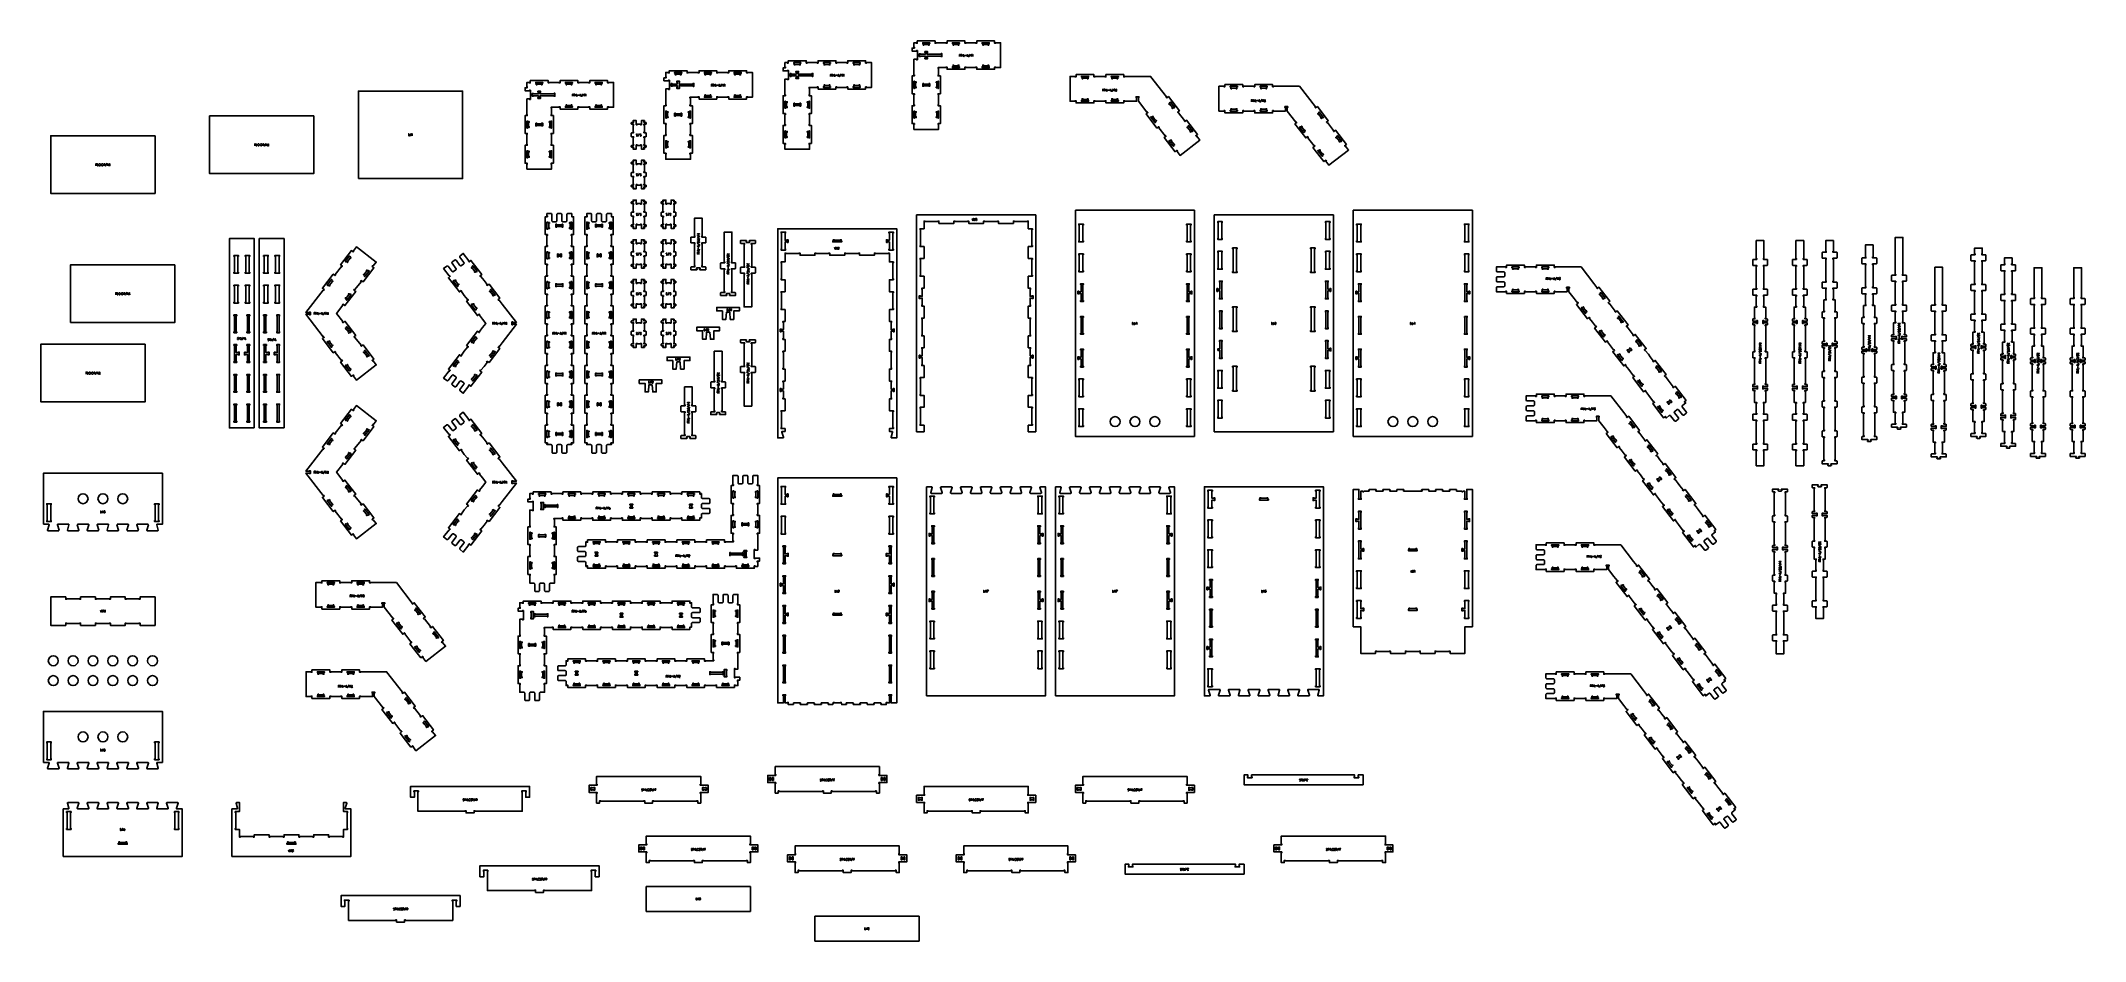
# Model space of a CAD drawing. Extents: x -6325 to 14275, y -6125 to 2946.
import ezdxf

# ---------------------------------------------------------------- set-up
doc = ezdxf.new("R2010")
doc.units = 0
for name, color, linetype in [('CUTS', 7, 'CONTINUOUS'), ('OUTLINES', 7, 'CONTINUOUS'), ('TAGS', 7, 'CONTINUOUS')]:
    doc.layers.add(name, color=color, linetype=linetype)

msp = doc.modelspace()

# ---------------------------------------------------------------- linework, layer by layer
at = {"layer": 'CUTS', "color": 4}
for points in [[(2567, 2928), (2561, 2928), (2561, 2920), (2567, 2920), (2567, 2910), (2567, 2904), (2574, 2904), (2574, 2910), (2618, 2910), (2618, 2904), (2627, 2904), (2627, 2910), (2627, 2920), (2633, 2920), (2633, 2928), (2627, 2928)], [(2867, 2928), (2861, 2928), (2861, 2920), (2867, 2920), (2867, 2910), (2867, 2904), (2874, 2904), (2874, 2910), (2918, 2910), (2918, 2904), (2926, 2904), (2926, 2910), (2926, 2920), (2932, 2920), (2932, 2928), (2926, 2928)], [(3166, 2928), (3160, 2928), (3160, 2920), (3166, 2920), (3166, 2910), (3166, 2904), (3174, 2904), (3174, 2910), (3218, 2910), (3218, 2904), (3226, 2904), (3226, 2910), (3226, 2920), (3232, 2920), (3232, 2928), (3226, 2928)], [(1267, 2728), (1261, 2728), (1261, 2720), (1267, 2720), (1267, 2710), (1267, 2704), (1275, 2704), (1275, 2710), (1319, 2710), (1319, 2704), (1327, 2704), (1327, 2710), (1327, 2720), (1333, 2720), (1333, 2728), (1327, 2728)], [(1567, 2728), (1561, 2728), (1561, 2720), (1567, 2720), (1567, 2710), (1567, 2704), (1575, 2704), (1575, 2710), (1618, 2710), (1618, 2704), (1626, 2704), (1626, 2710), (1626, 2720), (1632, 2720), (1632, 2728), (1626, 2728)], [(1866, 2728), (1860, 2728), (1860, 2720), (1866, 2720), (1866, 2710), (1866, 2704), (1874, 2704), (1874, 2710), (1918, 2710), (1918, 2704), (1926, 2704), (1926, 2710), (1926, 2720), (1932, 2720), (1932, 2728), (1926, 2728)], [(2746, 2812), (2746, 2818), (2755, 2818), (2755, 2812), (2755, 2794), (2755, 2788), (2746, 2788), (2746, 2794), (2606, 2794), (2606, 2777), (2610, 2777), (2610, 2767), (2583, 2767), (2583, 2777), (2588, 2777), (2588, 2794), (2537, 2794), (2537, 2789), (2527, 2789), (2527, 2817), (2537, 2817), (2537, 2812), (2588, 2812), (2588, 2829), (2583, 2829), (2583, 2839), (2610, 2839), (2610, 2829), (2606, 2829), (2606, 2812)], [(2926, 2678), (2932, 2678), (2932, 2686), (2926, 2686), (2926, 2696), (2926, 2702), (2918, 2702), (2918, 2696), (2874, 2696), (2874, 2702), (2867, 2702), (2867, 2696), (2867, 2686), (2861, 2686), (2861, 2678), (2867, 2678)], [(3226, 2678), (3232, 2678), (3232, 2686), (3226, 2686), (3226, 2696), (3226, 2702), (3218, 2702), (3218, 2696), (3174, 2696), (3174, 2702), (3166, 2702), (3166, 2696), (3166, 2686), (3160, 2686), (3160, 2678), (3166, 2678)], [(-1333, 2528), (-1339, 2528), (-1339, 2520), (-1333, 2520), (-1333, 2510), (-1333, 2504), (-1325, 2504), (-1325, 2510), (-1281, 2510), (-1281, 2504), (-1274, 2504), (-1274, 2510), (-1274, 2520), (-1267, 2520), (-1267, 2528), (-1274, 2528)], [(-1033, 2528), (-1039, 2528), (-1039, 2520), (-1033, 2520), (-1033, 2510), (-1033, 2504), (-1026, 2504), (-1026, 2510), (-982, 2510), (-982, 2504), (-974, 2504), (-974, 2510), (-974, 2520), (-968, 2520), (-968, 2528), (-974, 2528)], [(-734, 2528), (-740, 2528), (-740, 2520), (-734, 2520), (-734, 2510), (-734, 2504), (-726, 2504), (-726, 2510), (-682, 2510), (-682, 2504), (-674, 2504), (-674, 2510), (-674, 2520), (-668, 2520), (-668, 2528), (-674, 2528)], [(247, 2512), (247, 2518), (255, 2518), (255, 2512), (255, 2494), (255, 2488), (247, 2488), (247, 2494), (106, 2494), (106, 2477), (111, 2477), (111, 2467), (83, 2467), (83, 2477), (88, 2477), (88, 2494), (37, 2494), (37, 2489), (27, 2489), (27, 2517), (37, 2517), (37, 2512), (88, 2512), (88, 2529), (83, 2529), (83, 2539), (111, 2539), (111, 2529), (106, 2529), (106, 2512)], [(67, 2628), (61, 2628), (61, 2620), (67, 2620), (67, 2610), (67, 2604), (74, 2604), (74, 2610), (119, 2610), (119, 2604), (127, 2604), (127, 2610), (127, 2620), (133, 2620), (133, 2628), (127, 2628)], [(367, 2628), (361, 2628), (361, 2620), (367, 2620), (367, 2610), (367, 2604), (374, 2604), (374, 2610), (418, 2610), (418, 2604), (426, 2604), (426, 2610), (426, 2620), (432, 2620), (432, 2628), (426, 2628)], [(666, 2628), (660, 2628), (660, 2620), (666, 2620), (666, 2610), (666, 2604), (674, 2604), (674, 2610), (718, 2610), (718, 2604), (726, 2604), (726, 2610), (726, 2620), (732, 2620), (732, 2628), (726, 2628)], [(1447, 2612), (1447, 2618), (1455, 2618), (1455, 2612), (1455, 2594), (1455, 2588), (1447, 2588), (1447, 2594), (1306, 2594), (1306, 2577), (1311, 2577), (1311, 2567), (1283, 2567), (1283, 2577), (1288, 2577), (1288, 2594), (1237, 2594), (1237, 2589), (1227, 2589), (1227, 2617), (1237, 2617), (1237, 2612), (1288, 2612), (1288, 2629), (1283, 2629), (1283, 2639), (1311, 2639), (1311, 2629), (1306, 2629), (1306, 2612)], [(1626, 2478), (1632, 2478), (1632, 2486), (1626, 2486), (1626, 2496), (1626, 2502), (1618, 2502), (1618, 2496), (1575, 2496), (1575, 2502), (1567, 2502), (1567, 2496), (1567, 2486), (1561, 2486), (1561, 2478), (1567, 2478)], [(1926, 2478), (1932, 2478), (1932, 2486), (1926, 2486), (1926, 2496), (1926, 2502), (1918, 2502), (1918, 2496), (1874, 2496), (1874, 2502), (1866, 2502), (1866, 2496), (1866, 2486), (1860, 2486), (1860, 2478), (1866, 2478)], [(2472, 2474), (2472, 2467), (2480, 2467), (2480, 2474), (2489, 2474), (2496, 2474), (2496, 2482), (2489, 2482), (2489, 2525), (2496, 2525), (2496, 2533), (2489, 2533), (2480, 2533), (2480, 2539), (2472, 2539), (2472, 2533)], [(2561, 2517), (2561, 2489), (2571, 2489), (2571, 2494), (2623, 2494), (2623, 2489), (2633, 2489), (2633, 2517), (2623, 2517), (2623, 2512), (2571, 2512), (2571, 2517)], [(2722, 2533), (2722, 2539), (2714, 2539), (2714, 2533), (2704, 2533), (2698, 2533), (2698, 2525), (2704, 2525), (2704, 2482), (2698, 2482), (2698, 2474), (2704, 2474), (2714, 2474), (2714, 2467), (2722, 2467), (2722, 2474)], [(4167, 2589), (4161, 2589), (4161, 2581), (4167, 2581), (4167, 2571), (4167, 2565), (4175, 2565), (4175, 2571), (4219, 2571), (4219, 2565), (4227, 2565), (4227, 2571), (4227, 2581), (4233, 2581), (4233, 2589), (4227, 2589)], [(4467, 2589), (4461, 2589), (4461, 2581), (4467, 2581), (4467, 2571), (4467, 2565), (4475, 2565), (4475, 2571), (4519, 2571), (4519, 2565), (4527, 2565), (4527, 2571), (4527, 2581), (4533, 2581), (4533, 2589), (4527, 2589)], [(5667, 2489), (5661, 2489), (5661, 2481), (5667, 2481), (5667, 2471), (5667, 2465), (5675, 2465), (5675, 2471), (5719, 2471), (5719, 2465), (5727, 2465), (5727, 2471), (5727, 2481), (5733, 2481), (5733, 2489), (5727, 2489)], [(5967, 2489), (5961, 2489), (5961, 2481), (5967, 2481), (5967, 2471), (5967, 2465), (5975, 2465), (5975, 2471), (6019, 2471), (6019, 2465), (6027, 2465), (6027, 2471), (6027, 2481), (6033, 2481), (6033, 2489), (6027, 2489)], [(-1153, 2412), (-1153, 2418), (-1145, 2418), (-1145, 2412), (-1145, 2394), (-1145, 2388), (-1153, 2388), (-1153, 2394), (-1294, 2394), (-1294, 2377), (-1289, 2377), (-1289, 2367), (-1317, 2367), (-1317, 2377), (-1312, 2377), (-1312, 2394), (-1363, 2394), (-1363, 2389), (-1373, 2389), (-1373, 2417), (-1363, 2417), (-1363, 2412), (-1312, 2412), (-1312, 2429), (-1317, 2429), (-1317, 2439), (-1289, 2439), (-1289, 2429), (-1294, 2429), (-1294, 2412)], [(-974, 2278), (-968, 2278), (-968, 2286), (-974, 2286), (-974, 2296), (-974, 2302), (-982, 2302), (-982, 2296), (-1026, 2296), (-1026, 2302), (-1033, 2302), (-1033, 2296), (-1033, 2286), (-1039, 2286), (-1039, 2278), (-1033, 2278)], [(-674, 2278), (-668, 2278), (-668, 2286), (-674, 2286), (-674, 2296), (-674, 2302), (-682, 2302), (-682, 2296), (-726, 2296), (-726, 2302), (-734, 2302), (-734, 2296), (-734, 2286), (-740, 2286), (-740, 2278), (-734, 2278)], [(426, 2378), (432, 2378), (432, 2386), (426, 2386), (426, 2396), (426, 2402), (418, 2402), (418, 2396), (374, 2396), (374, 2402), (367, 2402), (367, 2396), (367, 2386), (361, 2386), (361, 2378), (367, 2378)], [(726, 2378), (732, 2378), (732, 2386), (726, 2386), (726, 2396), (726, 2402), (718, 2402), (718, 2396), (674, 2396), (674, 2402), (666, 2402), (666, 2396), (666, 2386), (660, 2386), (660, 2378), (666, 2378)], [(1172, 2274), (1172, 2268), (1180, 2268), (1180, 2274), (1190, 2274), (1196, 2274), (1196, 2282), (1190, 2282), (1190, 2325), (1196, 2325), (1196, 2333), (1190, 2333), (1180, 2333), (1180, 2339), (1172, 2339), (1172, 2333)], [(1261, 2318), (1261, 2289), (1271, 2289), (1271, 2295), (1323, 2295), (1323, 2289), (1333, 2289), (1333, 2318), (1323, 2318), (1323, 2312), (1271, 2312), (1271, 2318)], [(1422, 2333), (1422, 2339), (1414, 2339), (1414, 2333), (1404, 2333), (1398, 2333), (1398, 2325), (1404, 2325), (1404, 2282), (1398, 2282), (1398, 2274), (1404, 2274), (1414, 2274), (1414, 2268), (1422, 2268), (1422, 2274)], [(4227, 2339), (4233, 2339), (4233, 2347), (4227, 2347), (4227, 2357), (4227, 2363), (4219, 2363), (4219, 2357), (4175, 2357), (4175, 2363), (4167, 2363), (4167, 2357), (4167, 2347), (4161, 2347), (4161, 2339), (4167, 2339)], [(4527, 2339), (4533, 2339), (4533, 2347), (4527, 2347), (4527, 2357), (4527, 2363), (4519, 2363), (4519, 2357), (4475, 2357), (4475, 2363), (4467, 2363), (4467, 2357), (4467, 2347), (4461, 2347), (4461, 2339), (4467, 2339)], [(5061, 2326), (5057, 2331), (5051, 2326), (5054, 2321), (5046, 2315), (5041, 2311), (5046, 2305), (5051, 2309), (5078, 2274), (5073, 2270), (5078, 2264), (5083, 2268), (5091, 2274), (5094, 2269), (5101, 2274), (5097, 2278)], [(-1428, 2074), (-1428, 2068), (-1420, 2068), (-1420, 2074), (-1410, 2074), (-1404, 2074), (-1404, 2082), (-1410, 2082), (-1410, 2125), (-1404, 2125), (-1404, 2133), (-1410, 2133), (-1420, 2133), (-1420, 2139), (-1428, 2139), (-1428, 2133)], [(-1339, 2118), (-1339, 2089), (-1329, 2089), (-1329, 2095), (-1277, 2095), (-1277, 2089), (-1267, 2089), (-1267, 2118), (-1277, 2118), (-1277, 2112), (-1329, 2112), (-1329, 2118)], [(-1178, 2133), (-1178, 2139), (-1186, 2139), (-1186, 2133), (-1196, 2133), (-1202, 2133), (-1202, 2125), (-1196, 2125), (-1196, 2082), (-1202, 2082), (-1202, 2074), (-1196, 2074), (-1186, 2074), (-1186, 2068), (-1178, 2068), (-1178, 2074)], [(-28, 2174), (-28, 2168), (-20, 2168), (-20, 2174), (-10, 2174), (-4, 2174), (-4, 2182), (-10, 2182), (-10, 2225), (-4, 2225), (-4, 2233), (-10, 2233), (-20, 2233), (-20, 2239), (-28, 2239), (-28, 2233)], [(61, 2218), (61, 2189), (71, 2189), (71, 2195), (123, 2195), (123, 2189), (133, 2189), (133, 2218), (123, 2218), (123, 2212), (71, 2212), (71, 2218)], [(222, 2233), (222, 2239), (214, 2239), (214, 2233), (203, 2233), (198, 2233), (198, 2225), (203, 2225), (203, 2182), (198, 2182), (198, 2174), (203, 2174), (214, 2174), (214, 2168), (222, 2168), (222, 2174)], [(2472, 2174), (2472, 2168), (2480, 2168), (2480, 2174), (2489, 2174), (2496, 2174), (2496, 2182), (2489, 2182), (2489, 2225), (2496, 2225), (2496, 2233), (2489, 2233), (2480, 2233), (2480, 2239), (2472, 2239), (2472, 2233)], [(2722, 2233), (2722, 2239), (2714, 2239), (2714, 2233), (2704, 2233), (2698, 2233), (2698, 2225), (2704, 2225), (2704, 2182), (2698, 2182), (2698, 2174), (2704, 2174), (2714, 2174), (2714, 2168), (2722, 2168), (2722, 2174)], [(4899, 2126), (4903, 2121), (4909, 2126), (4905, 2131), (4913, 2137), (4918, 2141), (4913, 2147), (4908, 2143), (4882, 2178), (4886, 2182), (4881, 2188), (4877, 2185), (4869, 2178), (4865, 2183), (4859, 2178), (4862, 2174)], [(5243, 2088), (5240, 2093), (5233, 2088), (5237, 2083), (5229, 2077), (5224, 2074), (5229, 2067), (5234, 2071), (5261, 2036), (5256, 2032), (5261, 2026), (5266, 2030), (5274, 2036), (5277, 2031), (5284, 2036), (5280, 2041)], [(5727, 2239), (5733, 2239), (5733, 2247), (5727, 2247), (5727, 2257), (5727, 2263), (5719, 2263), (5719, 2257), (5675, 2257), (5675, 2263), (5667, 2263), (5667, 2257), (5667, 2247), (5661, 2247), (5661, 2239), (5667, 2239)], [(6027, 2239), (6033, 2239), (6033, 2247), (6027, 2247), (6027, 2257), (6027, 2263), (6019, 2263), (6019, 2257), (5975, 2257), (5975, 2263), (5967, 2263), (5967, 2257), (5967, 2247), (5961, 2247), (5961, 2239), (5967, 2239)], [(6399, 2026), (6403, 2021), (6409, 2026), (6405, 2031), (6413, 2037), (6418, 2041), (6413, 2047), (6408, 2043), (6382, 2078), (6386, 2082), (6381, 2088), (6377, 2085), (6369, 2078), (6365, 2083), (6359, 2078), (6362, 2074)], [(6561, 2226), (6557, 2231), (6551, 2226), (6554, 2221), (6546, 2215), (6541, 2211), (6546, 2205), (6551, 2209), (6578, 2174), (6573, 2170), (6578, 2164), (6583, 2168), (6591, 2174), (6594, 2169), (6601, 2174), (6597, 2178)], [(-28, 1874), (-28, 1868), (-20, 1868), (-20, 1874), (-10, 1874), (-4, 1874), (-4, 1882), (-10, 1882), (-10, 1926), (-4, 1926), (-4, 1934), (-10, 1934), (-20, 1934), (-20, 1940), (-28, 1940), (-28, 1934)], [(222, 1934), (222, 1940), (214, 1940), (214, 1934), (203, 1934), (198, 1934), (198, 1926), (203, 1926), (203, 1882), (198, 1882), (198, 1874), (203, 1874), (214, 1874), (214, 1868), (222, 1868), (222, 1874)], [(1172, 1974), (1172, 1968), (1180, 1968), (1180, 1974), (1190, 1974), (1196, 1974), (1196, 1982), (1190, 1982), (1190, 2026), (1196, 2026), (1196, 2034), (1190, 2034), (1180, 2034), (1180, 2040), (1172, 2040), (1172, 2034)], [(1422, 2034), (1422, 2040), (1414, 2040), (1414, 2034), (1404, 2034), (1398, 2034), (1398, 2026), (1404, 2026), (1404, 1982), (1398, 1982), (1398, 1974), (1404, 1974), (1414, 1974), (1414, 1968), (1422, 1968), (1422, 1974)], [(5082, 1888), (5086, 1884), (5092, 1888), (5088, 1893), (5096, 1899), (5101, 1903), (5096, 1909), (5091, 1906), (5064, 1940), (5069, 1944), (5064, 1950), (5060, 1947), (5052, 1941), (5048, 1945), (5042, 1941), (5045, 1936)], [(6743, 1988), (6740, 1993), (6733, 1988), (6737, 1983), (6729, 1977), (6724, 1974), (6729, 1967), (6734, 1971), (6761, 1936), (6756, 1932), (6761, 1926), (6766, 1930), (6774, 1936), (6777, 1931), (6784, 1936), (6780, 1941)], [(-1428, 1774), (-1428, 1768), (-1420, 1768), (-1420, 1774), (-1410, 1774), (-1404, 1774), (-1404, 1782), (-1410, 1782), (-1410, 1826), (-1404, 1826), (-1404, 1834), (-1410, 1834), (-1420, 1834), (-1420, 1840), (-1428, 1840), (-1428, 1834)], [(-1178, 1834), (-1178, 1840), (-1186, 1840), (-1186, 1834), (-1196, 1834), (-1202, 1834), (-1202, 1826), (-1196, 1826), (-1196, 1782), (-1202, 1782), (-1202, 1774), (-1196, 1774), (-1186, 1774), (-1186, 1768), (-1178, 1768), (-1178, 1774)], [(6582, 1788), (6586, 1784), (6592, 1788), (6588, 1793), (6596, 1799), (6601, 1803), (6596, 1809), (6591, 1806), (6564, 1840), (6569, 1844), (6564, 1850), (6560, 1847), (6552, 1841), (6548, 1845), (6542, 1841), (6545, 1836)], [(-1225, 1115), (-1225, 1121), (-1217, 1121), (-1217, 1115), (-1207, 1115), (-1201, 1115), (-1201, 1107), (-1207, 1107), (-1207, 1063), (-1201, 1063), (-1201, 1055), (-1207, 1055), (-1217, 1055), (-1217, 1049), (-1225, 1049), (-1225, 1055)], [(-1064, 1099), (-1074, 1099), (-1074, 1094), (-1126, 1094), (-1126, 1099), (-1136, 1099), (-1136, 1071), (-1126, 1071), (-1126, 1076), (-1074, 1076), (-1074, 1071), (-1064, 1071)], [(-975, 1055), (-975, 1049), (-983, 1049), (-983, 1055), (-993, 1055), (-999, 1055), (-999, 1063), (-993, 1063), (-993, 1107), (-999, 1107), (-999, 1115), (-993, 1115), (-983, 1115), (-983, 1121), (-975, 1121), (-975, 1115)], [(-825, 1115), (-825, 1121), (-817, 1121), (-817, 1115), (-807, 1115), (-801, 1115), (-801, 1107), (-807, 1107), (-807, 1063), (-801, 1063), (-801, 1055), (-807, 1055), (-817, 1055), (-817, 1049), (-825, 1049), (-825, 1055)], [(-664, 1099), (-674, 1099), (-674, 1094), (-726, 1094), (-726, 1099), (-736, 1099), (-736, 1071), (-726, 1071), (-726, 1076), (-674, 1076), (-674, 1071), (-664, 1071)], [(-575, 1055), (-575, 1049), (-583, 1049), (-583, 1055), (-593, 1055), (-599, 1055), (-599, 1063), (-593, 1063), (-593, 1107), (-599, 1107), (-599, 1115), (-593, 1115), (-583, 1115), (-583, 1121), (-575, 1121), (-575, 1115)], [(4175, 930), (4180, 930), (4180, 920), (4134, 920), (4134, 930), (4139, 930), (4139, 1090), (4134, 1090), (4134, 1100), (4180, 1100), (4180, 1090), (4175, 1090)], [(5225, 930), (5225, 1090), (5220, 1090), (5220, 1100), (5266, 1100), (5266, 1090), (5261, 1090), (5261, 930), (5266, 930), (5266, 920), (5220, 920), (5220, 930)], [(5575, 1116), (5580, 1116), (5580, 1126), (5534, 1126), (5534, 1116), (5539, 1116), (5539, 956), (5534, 956), (5534, 946), (5580, 946), (5580, 956), (5575, 956)], [(6625, 956), (6620, 956), (6620, 946), (6666, 946), (6666, 956), (6661, 956), (6661, 1116), (6666, 1116), (6666, 1126), (6661, 1126), (6620, 1126), (6620, 1116), (6625, 1116)], [(6975, 930), (6980, 930), (6980, 920), (6934, 920), (6934, 930), (6939, 930), (6939, 1090), (6934, 1090), (6934, 1100), (6980, 1100), (6980, 1090), (6975, 1090)], [(8025, 930), (8025, 1090), (8020, 1090), (8020, 1100), (8066, 1100), (8066, 1090), (8061, 1090), (8061, 930), (8066, 930), (8066, 920), (8020, 920), (8020, 930)], [(1139, 849), (1134, 849), (1134, 839), (1180, 839), (1180, 849), (1175, 849), (1175, 920), (1195, 920), (1195, 915), (1205, 915), (1205, 943), (1195, 943), (1195, 938), (1175, 938), (1175, 1009), (1180, 1009), (1180, 1019), (1134, 1019), (1134, 1009), (1139, 1009)], [(1730, 938), (1670, 938), (1670, 943), (1660, 943), (1660, 930), (1655, 930), (1655, 920), (1745, 920), (1745, 930), (1740, 930), (1740, 943), (1730, 943)], [(2225, 1009), (2225, 938), (2205, 938), (2205, 943), (2195, 943), (2195, 915), (2205, 915), (2205, 920), (2225, 920), (2225, 849), (2220, 849), (2220, 839), (2266, 839), (2266, 849), (2261, 849), (2261, 1009), (2266, 1009), (2266, 1019), (2220, 1019), (2220, 1009)], [(5580, 816), (5580, 826), (5534, 826), (5534, 816), (5539, 816), (5539, 656), (5534, 656), (5534, 646), (5580, 646), (5580, 656), (5575, 656), (5575, 816)], [(5689, 851), (5684, 851), (5684, 861), (5730, 861), (5730, 851), (5725, 851), (5725, 621), (5730, 621), (5730, 611), (5684, 611), (5684, 621), (5689, 621)], [(6475, 851), (6470, 851), (6470, 861), (6516, 861), (6516, 851), (6511, 851), (6511, 621), (6516, 621), (6516, 611), (6470, 611), (6470, 621), (6475, 621)], [(6620, 826), (6620, 816), (6625, 816), (6625, 656), (6620, 656), (6620, 646), (6666, 646), (6666, 656), (6661, 656), (6661, 816), (6666, 816), (6666, 826)], [(-4380, 785), (-4334, 785), (-4334, 775), (-4339, 775), (-4339, 615), (-4334, 615), (-4334, 605), (-4380, 605), (-4380, 615), (-4375, 615), (-4375, 775), (-4380, 775)], [(-4266, 775), (-4266, 785), (-4220, 785), (-4220, 775), (-4225, 775), (-4225, 615), (-4220, 615), (-4220, 605), (-4266, 605), (-4266, 615), (-4261, 615), (-4261, 775)], [(-4080, 785), (-4034, 785), (-4034, 775), (-4039, 775), (-4039, 615), (-4034, 615), (-4034, 605), (-4080, 605), (-4080, 615), (-4075, 615), (-4075, 775), (-4080, 775)], [(-3966, 775), (-3966, 785), (-3920, 785), (-3920, 775), (-3925, 775), (-3925, 615), (-3920, 615), (-3920, 605), (-3966, 605), (-3966, 615), (-3961, 615), (-3961, 775)], [(-3218, 776), (-3214, 780), (-3208, 775), (-3211, 771), (-3203, 765), (-3199, 761), (-3204, 755), (-3208, 758), (-3235, 723), (-3230, 720), (-3235, 713), (-3240, 717), (-3248, 723), (-3252, 718), (-3258, 723), (-3254, 728)], [(-3056, 576), (-3060, 571), (-3066, 576), (-3063, 580), (-3070, 587), (-3075, 590), (-3070, 597), (-3066, 593), (-3039, 628), (-3043, 631), (-3039, 638), (-3034, 634), (-3026, 628), (-3022, 633), (-3016, 628), (-3020, 623)], [(-1969, 676), (-1973, 680), (-1979, 675), (-1976, 671), (-1983, 665), (-1988, 661), (-1983, 655), (-1979, 658), (-1952, 623), (-1957, 620), (-1952, 613), (-1947, 617), (-1939, 623), (-1935, 618), (-1929, 623), (-1933, 628)], [(-1225, 815), (-1225, 821), (-1217, 821), (-1217, 815), (-1207, 815), (-1201, 815), (-1201, 807), (-1207, 807), (-1207, 763), (-1201, 763), (-1201, 755), (-1207, 755), (-1217, 755), (-1217, 749), (-1225, 749), (-1225, 755)], [(-1120, 800), (-1120, 794), (-1120, 776), (-1120, 770), (-1112, 770), (-1112, 776), (-1088, 776), (-1088, 770), (-1080, 770), (-1080, 776), (-1080, 794), (-1080, 800), (-1088, 800), (-1088, 794), (-1112, 794), (-1112, 800)], [(-975, 755), (-975, 749), (-983, 749), (-983, 755), (-993, 755), (-999, 755), (-999, 763), (-993, 763), (-993, 807), (-999, 807), (-999, 815), (-993, 815), (-983, 815), (-983, 821), (-975, 821), (-975, 815)], [(-825, 815), (-825, 821), (-817, 821), (-817, 815), (-807, 815), (-801, 815), (-801, 807), (-807, 807), (-807, 763), (-801, 763), (-801, 755), (-807, 755), (-817, 755), (-817, 749), (-825, 749), (-825, 755)], [(-720, 800), (-720, 794), (-720, 776), (-720, 770), (-712, 770), (-712, 776), (-688, 776), (-688, 770), (-680, 770), (-680, 776), (-680, 794), (-680, 800), (-688, 800), (-688, 794), (-712, 794), (-712, 800)], [(-575, 755), (-575, 749), (-583, 749), (-583, 755), (-593, 755), (-599, 755), (-599, 763), (-593, 763), (-593, 807), (-599, 807), (-599, 815), (-593, 815), (-583, 815), (-583, 821), (-575, 821), (-575, 815)], [(4180, 790), (4175, 790), (4175, 630), (4180, 630), (4180, 620), (4134, 620), (4134, 630), (4139, 630), (4139, 790), (4134, 790), (4134, 800), (4180, 800)], [(5225, 790), (5220, 790), (5220, 800), (5266, 800), (5266, 790), (5261, 790), (5261, 630), (5266, 630), (5266, 620), (5220, 620), (5220, 630), (5225, 630)], [(6980, 790), (6975, 790), (6975, 630), (6980, 630), (6980, 620), (6934, 620), (6934, 630), (6939, 630), (6939, 790), (6934, 790), (6934, 800), (6980, 800)], [(8025, 790), (8020, 790), (8020, 800), (8066, 800), (8066, 790), (8061, 790), (8061, 630), (8066, 630), (8066, 620), (8020, 620), (8020, 630), (8025, 630)], [(8505, 669), (8499, 669), (8499, 661), (8505, 661), (8505, 651), (8505, 645), (8513, 645), (8513, 651), (8557, 651), (8557, 645), (8565, 645), (8565, 651), (8565, 661), (8571, 661), (8571, 669), (8565, 669)], [(8805, 669), (8799, 669), (8799, 661), (8805, 661), (8805, 651), (8805, 645), (8813, 645), (8813, 651), (8857, 651), (8857, 645), (8865, 645), (8865, 651), (8865, 661), (8871, 661), (8871, 669), (8865, 669)], [(-4380, 485), (-4334, 485), (-4334, 475), (-4339, 475), (-4339, 315), (-4334, 315), (-4334, 305), (-4380, 305), (-4380, 315), (-4375, 315), (-4375, 475), (-4380, 475)], [(-4266, 475), (-4266, 485), (-4220, 485), (-4220, 475), (-4225, 475), (-4225, 315), (-4220, 315), (-4220, 305), (-4266, 305), (-4266, 315), (-4261, 315), (-4261, 475)], [(-4080, 485), (-4034, 485), (-4034, 475), (-4039, 475), (-4039, 315), (-4034, 315), (-4034, 305), (-4080, 305), (-4080, 315), (-4075, 315), (-4075, 475), (-4080, 475)], [(-3966, 475), (-3966, 485), (-3920, 485), (-3920, 475), (-3925, 475), (-3925, 315), (-3920, 315), (-3920, 305), (-3966, 305), (-3966, 315), (-3961, 315), (-3961, 475)], [(-3401, 538), (-3397, 543), (-3391, 538), (-3394, 533), (-3386, 527), (-3382, 523), (-3387, 517), (-3391, 520), (-3418, 486), (-3413, 482), (-3418, 476), (-3423, 479), (-3431, 485), (-3435, 481), (-3441, 485), (-3437, 490)], [(-2131, 476), (-2127, 471), (-2121, 476), (-2124, 480), (-2117, 487), (-2112, 490), (-2117, 497), (-2121, 493), (-2148, 528), (-2143, 531), (-2148, 538), (-2153, 534), (-2161, 528), (-2165, 533), (-2171, 528), (-2167, 523)], [(-1786, 438), (-1790, 443), (-1796, 438), (-1793, 433), (-1801, 427), (-1805, 423), (-1800, 417), (-1796, 420), (-1769, 386), (-1774, 382), (-1769, 376), (-1764, 379), (-1756, 385), (-1752, 381), (-1746, 385), (-1750, 390)], [(-1225, 515), (-1225, 521), (-1217, 521), (-1217, 515), (-1207, 515), (-1201, 515), (-1201, 507), (-1207, 507), (-1207, 463), (-1201, 463), (-1201, 455), (-1207, 455), (-1217, 455), (-1217, 449), (-1225, 449), (-1225, 455)], [(-1126, 494), (-1126, 499), (-1136, 499), (-1136, 471), (-1126, 471), (-1126, 476), (-1074, 476), (-1074, 471), (-1064, 471), (-1064, 499), (-1074, 499), (-1074, 494)], [(-975, 455), (-975, 449), (-983, 449), (-983, 455), (-993, 455), (-999, 455), (-999, 463), (-993, 463), (-993, 507), (-999, 507), (-999, 515), (-993, 515), (-983, 515), (-983, 521), (-975, 521), (-975, 515)], [(-825, 515), (-825, 521), (-817, 521), (-817, 515), (-807, 515), (-801, 515), (-801, 507), (-807, 507), (-807, 463), (-801, 463), (-801, 455), (-807, 455), (-817, 455), (-817, 449), (-825, 449), (-825, 455)], [(-726, 494), (-726, 499), (-736, 499), (-736, 471), (-726, 471), (-726, 476), (-674, 476), (-674, 471), (-664, 471), (-664, 499), (-674, 499), (-674, 494)], [(-575, 455), (-575, 449), (-583, 449), (-583, 455), (-593, 455), (-599, 455), (-599, 463), (-593, 463), (-593, 507), (-599, 507), (-599, 515), (-593, 515), (-583, 515), (-583, 521), (-575, 521), (-575, 515)], [(4157, 490), (4152, 490), (4152, 500), (4180, 500), (4180, 490), (4175, 490), (4175, 330), (4180, 330), (4180, 320), (4152, 320), (4152, 330), (4157, 330), (4157, 401), (4136, 401), (4136, 396), (4126, 396), (4126, 424), (4136, 424), (4136, 419), (4157, 419)], [(5264, 396), (5264, 401), (5243, 401), (5243, 330), (5248, 330), (5248, 320), (5220, 320), (5220, 330), (5225, 330), (5225, 490), (5220, 490), (5220, 500), (5248, 500), (5248, 490), (5243, 490), (5243, 419), (5264, 419), (5264, 424), (5274, 424), (5274, 396)], [(5536, 422), (5536, 427), (5557, 427), (5557, 356), (5552, 356), (5552, 346), (5580, 346), (5580, 356), (5575, 356), (5575, 516), (5580, 516), (5580, 526), (5552, 526), (5552, 516), (5557, 516), (5557, 445), (5536, 445), (5536, 450), (5526, 450), (5526, 422)], [(6674, 422), (6674, 450), (6664, 450), (6664, 445), (6643, 445), (6643, 516), (6648, 516), (6648, 526), (6620, 526), (6620, 516), (6625, 516), (6625, 356), (6620, 356), (6620, 346), (6648, 346), (6648, 356), (6643, 356), (6643, 427), (6664, 427), (6664, 422)], [(6957, 490), (6952, 490), (6952, 500), (6980, 500), (6980, 490), (6975, 490), (6975, 330), (6980, 330), (6980, 320), (6952, 320), (6952, 330), (6957, 330), (6957, 401), (6936, 401), (6936, 396), (6926, 396), (6926, 424), (6936, 424), (6936, 419), (6957, 419)], [(8064, 396), (8064, 401), (8043, 401), (8043, 330), (8048, 330), (8048, 320), (8020, 320), (8020, 330), (8025, 330), (8025, 490), (8020, 490), (8020, 500), (8048, 500), (8048, 490), (8043, 490), (8043, 419), (8064, 419), (8064, 424), (8074, 424), (8074, 396)], [(8565, 419), (8571, 419), (8571, 427), (8565, 427), (8565, 437), (8565, 443), (8557, 443), (8557, 437), (8513, 437), (8513, 443), (8505, 443), (8505, 437), (8505, 427), (8499, 427), (8499, 419), (8505, 419)], [(8865, 419), (8871, 419), (8871, 427), (8865, 427), (8865, 437), (8865, 443), (8857, 443), (8857, 437), (8813, 437), (8813, 443), (8805, 443), (8805, 437), (8805, 427), (8799, 427), (8799, 419), (8805, 419)], [(-3239, 338), (-3243, 333), (-3249, 338), (-3245, 343), (-3253, 349), (-3258, 352), (-3253, 359), (-3248, 355), (-3222, 390), (-3226, 394), (-3222, 400), (-3217, 396), (-3209, 390), (-3205, 395), (-3199, 390), (-3203, 385)], [(-1948, 238), (-1944, 233), (-1938, 238), (-1942, 243), (-1934, 249), (-1929, 252), (-1934, 259), (-1938, 255), (-1965, 290), (-1961, 294), (-1965, 300), (-1970, 296), (-1978, 290), (-1982, 295), (-1988, 290), (-1984, 285)], [(-1225, 215), (-1225, 221), (-1217, 221), (-1217, 215), (-1207, 215), (-1201, 215), (-1201, 207), (-1207, 207), (-1207, 163), (-1201, 163), (-1201, 155), (-1207, 155), (-1217, 155), (-1217, 149), (-1225, 149), (-1225, 155)], [(-975, 155), (-975, 149), (-983, 149), (-983, 155), (-993, 155), (-999, 155), (-999, 163), (-993, 163), (-993, 207), (-999, 207), (-999, 215), (-993, 215), (-983, 215), (-983, 221), (-975, 221), (-975, 215)], [(-825, 215), (-825, 221), (-817, 221), (-817, 215), (-807, 215), (-801, 215), (-801, 207), (-807, 207), (-807, 163), (-801, 163), (-801, 155), (-807, 155), (-817, 155), (-817, 149), (-825, 149), (-825, 155)], [(-575, 155), (-575, 149), (-583, 149), (-583, 155), (-593, 155), (-599, 155), (-599, 163), (-593, 163), (-593, 207), (-599, 207), (-599, 215), (-593, 215), (-583, 215), (-583, 221), (-575, 221), (-575, 215)], [(5557, 216), (5557, 56), (5552, 56), (5552, 46), (5580, 46), (5580, 56), (5575, 56), (5575, 216), (5580, 216), (5580, 226), (5552, 226), (5552, 216)], [(5689, 258), (5684, 258), (5684, 268), (5730, 268), (5730, 258), (5725, 258), (5725, 28), (5730, 28), (5730, 18), (5684, 18), (5684, 28), (5689, 28)], [(6475, 258), (6470, 258), (6470, 268), (6516, 268), (6516, 258), (6511, 258), (6511, 28), (6516, 28), (6516, 18), (6470, 18), (6470, 28), (6475, 28)], [(6620, 56), (6620, 46), (6648, 46), (6648, 56), (6643, 56), (6643, 216), (6648, 216), (6648, 226), (6620, 226), (6620, 216), (6625, 216), (6625, 56)], [(9237, 206), (9240, 201), (9247, 206), (9243, 211), (9251, 217), (9256, 220), (9251, 227), (9246, 223), (9219, 258), (9224, 262), (9219, 268), (9215, 264), (9207, 258), (9203, 263), (9197, 258), (9200, 253)], [(9398, 406), (9395, 411), (9388, 406), (9392, 401), (9384, 395), (9379, 391), (9384, 385), (9389, 389), (9416, 354), (9411, 350), (9416, 344), (9421, 347), (9429, 353), (9432, 349), (9439, 354), (9435, 358)], [(-4352, 15), (-4352, 6), (-4380, 6), (-4380, 15), (-4375, 15), (-4375, 175), (-4380, 175), (-4380, 185), (-4352, 185), (-4352, 175), (-4357, 175), (-4357, 15)], [(-4220, 185), (-4220, 175), (-4225, 175), (-4225, 15), (-4220, 15), (-4220, 6), (-4248, 6), (-4248, 15), (-4243, 15), (-4243, 175), (-4248, 175), (-4248, 185)], [(-4052, 15), (-4052, 6), (-4080, 6), (-4080, 15), (-4075, 15), (-4075, 175), (-4080, 175), (-4080, 185), (-4052, 185), (-4052, 175), (-4057, 175), (-4057, 15)], [(-3920, 185), (-3920, 175), (-3925, 175), (-3925, 15), (-3920, 15), (-3920, 6), (-3948, 6), (-3948, 15), (-3943, 15), (-3943, 175), (-3948, 175), (-3948, 185)], [(-3203, 15), (-3199, 10), (-3205, 5), (-3209, 10), (-3217, 4), (-3222, 0), (-3226, 6), (-3222, 10), (-3248, 45), (-3253, 41), (-3258, 48), (-3253, 51), (-3245, 57), (-3249, 62), (-3243, 67), (-3239, 62)], [(4152, 0), (4157, 0), (4157, 160), (4152, 160), (4152, 170), (4180, 170), (4180, 160), (4175, 160), (4175, 0), (4180, 0), (4180, -10), (4152, -10)], [(5220, 170), (5248, 170), (5248, 160), (5243, 160), (5243, 0), (5248, 0), (5248, -10), (5220, -10), (5220, 0), (5225, 0), (5225, 160), (5220, 160)], [(6952, 0), (6957, 0), (6957, 160), (6952, 160), (6952, 170), (6980, 170), (6980, 160), (6975, 160), (6975, 0), (6980, 0), (6980, -10), (6952, -10)], [(8020, 170), (8048, 170), (8048, 160), (8043, 160), (8043, 0), (8048, 0), (8048, -10), (8020, -10), (8020, 0), (8025, 0), (8025, 160), (8020, 160)], [(9420, -32), (9423, -37), (9430, -32), (9426, -27), (9434, -21), (9439, -17), (9434, -11), (9429, -15), (9402, 20), (9407, 24), (9402, 30), (9397, 27), (9389, 20), (9386, 25), (9379, 20), (9383, 16)], [(9581, 168), (9578, 173), (9571, 168), (9575, 163), (9567, 157), (9562, 153), (9567, 147), (9572, 151), (9599, 116), (9594, 112), (9599, 106), (9604, 110), (9612, 116), (9615, 111), (9622, 116), (9618, 120)], [(-4380, -124), (-4380, -114), (-4352, -114), (-4352, -124), (-4357, -124), (-4357, -195), (-4336, -195), (-4336, -190), (-4326, -190), (-4326, -218), (-4336, -218), (-4336, -213), (-4357, -213), (-4357, -285), (-4352, -285), (-4352, -294), (-4380, -294), (-4380, -285), (-4375, -285), (-4375, -124)], [(-4274, -190), (-4264, -190), (-4264, -195), (-4243, -195), (-4243, -124), (-4248, -124), (-4248, -114), (-4220, -114), (-4220, -124), (-4225, -124), (-4225, -285), (-4220, -285), (-4220, -294), (-4248, -294), (-4248, -285), (-4243, -285), (-4243, -213), (-4264, -213), (-4264, -218), (-4274, -218)], [(-4080, -124), (-4080, -114), (-4052, -114), (-4052, -124), (-4057, -124), (-4057, -195), (-4036, -195), (-4036, -190), (-4026, -190), (-4026, -218), (-4036, -218), (-4036, -213), (-4057, -213), (-4057, -285), (-4052, -285), (-4052, -294), (-4080, -294), (-4080, -285), (-4075, -285), (-4075, -124)], [(-3974, -190), (-3964, -190), (-3964, -195), (-3943, -195), (-3943, -124), (-3948, -124), (-3948, -114), (-3920, -114), (-3920, -124), (-3925, -124), (-3925, -285), (-3920, -285), (-3920, -294), (-3948, -294), (-3948, -285), (-3943, -285), (-3943, -213), (-3964, -213), (-3964, -218), (-3974, -218)], [(-3437, -90), (-3441, -85), (-3435, -81), (-3431, -85), (-3423, -79), (-3418, -76), (-3413, -82), (-3418, -86), (-3391, -120), (-3387, -117), (-3382, -123), (-3386, -127), (-3394, -133), (-3391, -138), (-3397, -143), (-3401, -138)], [(-3020, -223), (-3016, -228), (-3022, -233), (-3026, -228), (-3034, -234), (-3039, -238), (-3043, -231), (-3039, -228), (-3066, -193), (-3070, -197), (-3075, -190), (-3070, -187), (-3063, -180), (-3066, -176), (-3060, -171), (-3056, -176)], [(-1984, -85), (-1988, -90), (-1982, -95), (-1978, -90), (-1970, -96), (-1965, -100), (-1961, -94), (-1965, -90), (-1938, -55), (-1934, -59), (-1929, -52), (-1934, -49), (-1942, -43), (-1938, -38), (-1944, -33), (-1948, -38)], [(-1750, -190), (-1746, -185), (-1752, -181), (-1756, -185), (-1764, -179), (-1769, -176), (-1774, -182), (-1769, -186), (-1796, -220), (-1800, -217), (-1805, -223), (-1801, -227), (-1793, -233), (-1796, -238), (-1790, -243), (-1786, -238)], [(-1225, -85), (-1225, -79), (-1217, -79), (-1217, -85), (-1207, -85), (-1201, -85), (-1201, -93), (-1207, -93), (-1207, -137), (-1201, -137), (-1201, -145), (-1207, -145), (-1217, -145), (-1217, -151), (-1225, -151), (-1225, -145)], [(-975, -145), (-975, -151), (-983, -151), (-983, -145), (-993, -145), (-999, -145), (-999, -137), (-993, -137), (-993, -93), (-999, -93), (-999, -85), (-993, -85), (-983, -85), (-983, -79), (-975, -79), (-975, -85)], [(-825, -85), (-825, -79), (-817, -79), (-817, -85), (-807, -85), (-801, -85), (-801, -93), (-807, -93), (-807, -137), (-801, -137), (-801, -145), (-807, -145), (-817, -145), (-817, -151), (-825, -151), (-825, -145)], [(-575, -145), (-575, -151), (-583, -151), (-583, -145), (-593, -145), (-599, -145), (-599, -137), (-593, -137), (-593, -93), (-599, -93), (-599, -85), (-593, -85), (-583, -85), (-583, -79), (-575, -79), (-575, -85)], [(4180, -170), (4175, -170), (4175, -330), (4180, -330), (4180, -340), (4152, -340), (4152, -330), (4157, -330), (4157, -259), (4136, -259), (4136, -264), (4126, -264), (4126, -236), (4136, -236), (4136, -241), (4157, -241), (4157, -170), (4152, -170), (4152, -160), (4180, -160)], [(5248, -170), (5243, -170), (5243, -241), (5264, -241), (5264, -236), (5274, -236), (5274, -264), (5264, -264), (5264, -259), (5243, -259), (5243, -330), (5248, -330), (5248, -340), (5220, -340), (5220, -330), (5225, -330), (5225, -170), (5220, -170), (5220, -160), (5248, -160)], [(5580, -84), (5580, -74), (5552, -74), (5552, -84), (5557, -84), (5557, -155), (5536, -155), (5536, -173), (5557, -173), (5557, -244), (5552, -244), (5552, -254), (5580, -254), (5580, -244), (5575, -244), (5575, -84)], [(6643, -84), (6648, -84), (6648, -74), (6620, -74), (6620, -84), (6625, -84), (6625, -244), (6620, -244), (6620, -254), (6648, -254), (6648, -244), (6643, -244), (6643, -173), (6664, -173), (6664, -178), (6674, -178), (6674, -150), (6664, -150), (6664, -155), (6643, -155)], [(6980, -170), (6975, -170), (6975, -330), (6980, -330), (6980, -340), (6952, -340), (6952, -330), (6957, -330), (6957, -259), (6936, -259), (6936, -264), (6926, -264), (6926, -236), (6936, -236), (6936, -241), (6957, -241), (6957, -170), (6952, -170), (6952, -160), (6980, -160)], [(8048, -170), (8043, -170), (8043, -241), (8064, -241), (8064, -236), (8074, -236), (8074, -264), (8064, -264), (8064, -259), (8043, -259), (8043, -330), (8048, -330), (8048, -340), (8020, -340), (8020, -330), (8025, -330), (8025, -170), (8020, -170), (8020, -160), (8048, -160)], [(9690, -146), (9694, -150), (9705, -165), (9708, -169), (9702, -174), (9698, -170), (9679, -184), (9683, -189), (9677, -194), (9673, -189), (9662, -175), (9658, -170), (9665, -165), (9668, -170), (9687, -155), (9684, -151)], [(9764, -70), (9761, -65), (9754, -70), (9758, -75), (9750, -81), (9745, -84), (9750, -91), (9755, -87), (9782, -122), (9777, -126), (9782, -132), (9787, -128), (9794, -122), (9798, -127), (9804, -122), (9801, -117)], [(-3254, -328), (-3258, -323), (-3252, -318), (-3248, -323), (-3240, -317), (-3235, -313), (-3230, -320), (-3235, -323), (-3208, -358), (-3204, -355), (-3199, -361), (-3203, -365), (-3211, -371), (-3208, -375), (-3214, -380), (-3218, -376)], [(-2167, -323), (-2171, -328), (-2165, -333), (-2161, -328), (-2153, -334), (-2148, -338), (-2143, -331), (-2148, -328), (-2121, -293), (-2117, -297), (-2112, -290), (-2117, -287), (-2124, -280), (-2121, -276), (-2127, -271), (-2131, -276)], [(-1225, -385), (-1225, -379), (-1217, -379), (-1217, -385), (-1207, -385), (-1201, -385), (-1201, -393), (-1207, -393), (-1207, -437), (-1201, -437), (-1201, -445), (-1207, -445), (-1217, -445), (-1217, -451), (-1225, -451), (-1225, -445)], [(-1126, -424), (-1074, -424), (-1074, -429), (-1064, -429), (-1064, -401), (-1074, -401), (-1074, -406), (-1126, -406), (-1126, -401), (-1136, -401), (-1136, -429), (-1126, -429)], [(-975, -445), (-975, -451), (-983, -451), (-983, -445), (-993, -445), (-999, -445), (-999, -437), (-993, -437), (-993, -393), (-999, -393), (-999, -385), (-993, -385), (-983, -385), (-983, -379), (-975, -379), (-975, -385)], [(-825, -385), (-825, -379), (-817, -379), (-817, -385), (-807, -385), (-801, -385), (-801, -393), (-807, -393), (-807, -437), (-801, -437), (-801, -445), (-807, -445), (-817, -445), (-817, -451), (-825, -451), (-825, -445)], [(-726, -424), (-674, -424), (-674, -429), (-664, -429), (-664, -401), (-674, -401), (-674, -406), (-726, -406), (-726, -401), (-736, -401), (-736, -429), (-726, -429)], [(-575, -445), (-575, -451), (-583, -451), (-583, -445), (-593, -445), (-599, -445), (-599, -437), (-593, -437), (-593, -393), (-599, -393), (-599, -385), (-593, -385), (-583, -385), (-583, -379), (-575, -379), (-575, -385)], [(5534, -384), (5539, -384), (5539, -544), (5534, -544), (5534, -554), (5580, -554), (5580, -544), (5575, -544), (5575, -384), (5580, -384), (5580, -374), (5534, -374)], [(5689, -342), (5684, -342), (5684, -332), (5730, -332), (5730, -342), (5725, -342), (5725, -572), (5730, -572), (5730, -582), (5684, -582), (5684, -572), (5689, -572)], [(6475, -342), (6470, -342), (6470, -332), (6516, -332), (6516, -342), (6511, -342), (6511, -572), (6516, -572), (6516, -582), (6470, -582), (6470, -572), (6475, -572)], [(6666, -374), (6620, -374), (6620, -384), (6625, -384), (6625, -544), (6620, -544), (6620, -554), (6666, -554), (6666, -544), (6661, -544), (6661, -384), (6666, -384)], [(9603, -270), (9606, -274), (9613, -270), (9609, -265), (9617, -259), (9622, -255), (9617, -249), (9612, -252), (9585, -218), (9590, -214), (9585, -208), (9580, -211), (9572, -217), (9569, -213), (9562, -217), (9566, -222)], [(9965, -331), (9962, -327), (9955, -331), (9959, -336), (9951, -342), (9946, -346), (9951, -352), (9956, -349), (9983, -384), (9978, -387), (9983, -394), (9988, -390), (9996, -384), (9999, -389), (10006, -384), (10002, -379)], [(-4352, -584), (-4352, -594), (-4380, -594), (-4380, -584), (-4375, -584), (-4375, -424), (-4380, -424), (-4380, -414), (-4352, -414), (-4352, -424), (-4357, -424), (-4357, -584)], [(-4248, -584), (-4243, -584), (-4243, -424), (-4248, -424), (-4248, -414), (-4220, -414), (-4220, -424), (-4225, -424), (-4225, -584), (-4220, -584), (-4220, -594), (-4248, -594)], [(-4052, -584), (-4052, -594), (-4080, -594), (-4080, -584), (-4075, -584), (-4075, -424), (-4080, -424), (-4080, -414), (-4052, -414), (-4052, -424), (-4057, -424), (-4057, -584)], [(-3948, -584), (-3943, -584), (-3943, -424), (-3948, -424), (-3948, -414), (-3920, -414), (-3920, -424), (-3925, -424), (-3925, -584), (-3920, -584), (-3920, -594), (-3948, -594)], [(-1933, -428), (-1929, -423), (-1935, -418), (-1939, -423), (-1947, -417), (-1952, -413), (-1957, -420), (-1952, -423), (-1979, -458), (-1983, -455), (-1988, -461), (-1983, -465), (-1976, -471), (-1979, -475), (-1973, -480), (-1969, -476)], [(4180, -630), (4180, -640), (4134, -640), (4134, -630), (4139, -630), (4139, -470), (4134, -470), (4134, -460), (4180, -460), (4180, -470), (4175, -470), (4175, -630)], [(5266, -460), (5266, -470), (5261, -470), (5261, -630), (5266, -630), (5266, -640), (5220, -640), (5220, -630), (5225, -630), (5225, -470), (5220, -470), (5220, -460)], [(6980, -630), (6980, -640), (6934, -640), (6934, -630), (6939, -630), (6939, -470), (6934, -470), (6934, -460), (6980, -460), (6980, -470), (6975, -470), (6975, -630)], [(8066, -460), (8066, -470), (8061, -470), (8061, -630), (8066, -630), (8066, -640), (8020, -640), (8020, -630), (8025, -630), (8025, -470), (8020, -470), (8020, -460)], [(9804, -531), (9808, -536), (9814, -531), (9810, -526), (9818, -520), (9823, -517), (9818, -510), (9813, -514), (9786, -479), (9791, -475), (9786, -469), (9782, -473), (9774, -479), (9770, -474), (9764, -479), (9767, -484)], [(10167, -593), (10163, -588), (10157, -593), (10160, -598), (10152, -604), (10148, -608), (10153, -614), (10157, -610), (10184, -645), (10179, -649), (10184, -655), (10189, -651), (10197, -645), (10201, -650), (10207, -645), (10203, -641)], [(-4352, -894), (-4380, -894), (-4380, -884), (-4375, -884), (-4375, -724), (-4380, -724), (-4380, -714), (-4352, -714), (-4352, -724), (-4357, -724), (-4357, -884), (-4352, -884)], [(-4220, -894), (-4248, -894), (-4248, -884), (-4243, -884), (-4243, -724), (-4248, -724), (-4248, -714), (-4220, -714), (-4220, -724), (-4225, -724), (-4225, -884), (-4220, -884)], [(-4052, -894), (-4080, -894), (-4080, -884), (-4075, -884), (-4075, -724), (-4080, -724), (-4080, -714), (-4052, -714), (-4052, -724), (-4057, -724), (-4057, -884), (-4052, -884)], [(-3920, -894), (-3948, -894), (-3948, -884), (-3943, -884), (-3943, -724), (-3948, -724), (-3948, -714), (-3920, -714), (-3920, -724), (-3925, -724), (-3925, -884), (-3920, -884)], [(-3218, -824), (-3214, -820), (-3208, -825), (-3211, -829), (-3203, -835), (-3199, -839), (-3204, -845), (-3208, -842), (-3235, -877), (-3230, -880), (-3235, -887), (-3240, -883), (-3248, -877), (-3252, -882), (-3258, -877), (-3254, -872)], [(-1225, -685), (-1225, -679), (-1217, -679), (-1217, -685), (-1207, -685), (-1201, -685), (-1201, -693), (-1207, -693), (-1207, -737), (-1201, -737), (-1201, -745), (-1207, -745), (-1217, -745), (-1217, -751), (-1225, -751), (-1225, -745)], [(-1120, -700), (-1120, -706), (-1120, -724), (-1120, -730), (-1112, -730), (-1112, -724), (-1088, -724), (-1088, -730), (-1080, -730), (-1080, -724), (-1080, -706), (-1080, -700), (-1088, -700), (-1088, -706), (-1112, -706), (-1112, -700)], [(-975, -745), (-975, -751), (-983, -751), (-983, -745), (-993, -745), (-999, -745), (-999, -737), (-993, -737), (-993, -693), (-999, -693), (-999, -685), (-993, -685), (-983, -685), (-983, -679), (-975, -679), (-975, -685)], [(-825, -685), (-825, -679), (-817, -679), (-817, -685), (-807, -685), (-801, -685), (-801, -693), (-807, -693), (-807, -737), (-801, -737), (-801, -745), (-807, -745), (-817, -745), (-817, -751), (-825, -751), (-825, -745)], [(-720, -700), (-720, -706), (-720, -724), (-720, -730), (-712, -730), (-712, -724), (-688, -724), (-688, -730), (-680, -730), (-680, -724), (-680, -706), (-680, -700), (-688, -700), (-688, -706), (-712, -706), (-712, -700)], [(-575, -745), (-575, -751), (-583, -751), (-583, -745), (-593, -745), (-599, -745), (-599, -737), (-593, -737), (-593, -693), (-599, -693), (-599, -685), (-593, -685), (-583, -685), (-583, -679), (-575, -679), (-575, -685)], [(4175, -770), (4175, -930), (4180, -930), (4180, -940), (4134, -940), (4134, -930), (4139, -930), (4139, -770), (4134, -770), (4134, -760), (4180, -760), (4180, -770)], [(5220, -770), (5220, -760), (5266, -760), (5266, -770), (5261, -770), (5261, -930), (5266, -930), (5266, -940), (5220, -940), (5220, -930), (5225, -930), (5225, -770)], [(5575, -684), (5580, -684), (5580, -674), (5534, -674), (5534, -684), (5539, -684), (5539, -844), (5534, -844), (5534, -854), (5580, -854), (5580, -844), (5575, -844)], [(6625, -684), (6625, -844), (6620, -844), (6620, -854), (6666, -854), (6666, -844), (6661, -844), (6661, -684), (6666, -684), (6666, -674), (6620, -674), (6620, -684)], [(6975, -770), (6975, -930), (6980, -930), (6980, -940), (6934, -940), (6934, -930), (6939, -930), (6939, -770), (6934, -770), (6934, -760), (6980, -760), (6980, -770)], [(8020, -770), (8020, -760), (8066, -760), (8066, -770), (8061, -770), (8061, -930), (8066, -930), (8066, -940), (8020, -940), (8020, -930), (8025, -930), (8025, -770)], [(8805, -631), (8799, -631), (8799, -639), (8805, -639), (8805, -649), (8805, -655), (8813, -655), (8813, -649), (8857, -649), (8857, -655), (8865, -655), (8865, -649), (8865, -639), (8871, -639), (8871, -631), (8865, -631)], [(9105, -631), (9099, -631), (9099, -639), (9105, -639), (9105, -649), (9105, -655), (9113, -655), (9113, -649), (9157, -649), (9157, -655), (9165, -655), (9165, -649), (9165, -639), (9171, -639), (9171, -631), (9165, -631)], [(10005, -793), (10009, -798), (10015, -793), (10011, -788), (10019, -782), (10024, -778), (10019, -772), (10014, -776), (9988, -741), (9992, -737), (9988, -731), (9983, -734), (9975, -741), (9971, -736), (9965, -741), (9969, -745)], [(10093, -669), (10096, -674), (10107, -688), (10111, -693), (10105, -698), (10101, -693), (10082, -707), (10086, -712), (10079, -717), (10076, -712), (10065, -698), (10061, -693), (10067, -688), (10071, -693), (10090, -679), (10086, -674)], [(-3056, -1024), (-3060, -1029), (-3066, -1024), (-3063, -1020), (-3070, -1013), (-3075, -1010), (-3070, -1003), (-3066, -1007), (-3039, -972), (-3043, -969), (-3039, -962), (-3034, -966), (-3026, -972), (-3022, -967), (-3016, -972), (-3020, -977)], [(-1969, -924), (-1973, -920), (-1979, -925), (-1976, -929), (-1983, -935), (-1988, -939), (-1983, -945), (-1979, -942), (-1952, -977), (-1957, -980), (-1952, -987), (-1947, -983), (-1939, -977), (-1935, -982), (-1929, -977), (-1933, -972)], [(-1225, -985), (-1225, -979), (-1217, -979), (-1217, -985), (-1207, -985), (-1201, -985), (-1201, -993), (-1207, -993), (-1207, -1037), (-1201, -1037), (-1201, -1045), (-1207, -1045), (-1217, -1045), (-1217, -1051), (-1225, -1051), (-1225, -1045)], [(-1136, -1029), (-1126, -1029), (-1126, -1024), (-1074, -1024), (-1074, -1029), (-1064, -1029), (-1064, -1001), (-1074, -1001), (-1074, -1006), (-1126, -1006), (-1126, -1001), (-1136, -1001)], [(-975, -1045), (-975, -1051), (-983, -1051), (-983, -1045), (-993, -1045), (-999, -1045), (-999, -1037), (-993, -1037), (-993, -993), (-999, -993), (-999, -985), (-993, -985), (-983, -985), (-983, -979), (-975, -979), (-975, -985)], [(-825, -985), (-825, -979), (-817, -979), (-817, -985), (-807, -985), (-801, -985), (-801, -993), (-807, -993), (-807, -1037), (-801, -1037), (-801, -1045), (-807, -1045), (-817, -1045), (-817, -1051), (-825, -1051), (-825, -1045)], [(-736, -1029), (-726, -1029), (-726, -1024), (-674, -1024), (-674, -1029), (-664, -1029), (-664, -1001), (-674, -1001), (-674, -1006), (-726, -1006), (-726, -1001), (-736, -1001)], [(-575, -1045), (-575, -1051), (-583, -1051), (-583, -1045), (-593, -1045), (-599, -1045), (-599, -1037), (-593, -1037), (-593, -993), (-599, -993), (-599, -985), (-593, -985), (-583, -985), (-583, -979), (-575, -979), (-575, -985)], [(8865, -881), (8871, -881), (8871, -873), (8865, -873), (8865, -863), (8865, -857), (8857, -857), (8857, -863), (8813, -863), (8813, -857), (8805, -857), (8805, -863), (8805, -873), (8799, -873), (8799, -881), (8805, -881)], [(9165, -881), (9171, -881), (9171, -873), (9165, -873), (9165, -863), (9165, -857), (9157, -857), (9157, -863), (9113, -863), (9113, -857), (9105, -857), (9105, -863), (9105, -873), (9099, -873), (9099, -881), (9105, -881)], [(9698, -894), (9695, -889), (9688, -894), (9692, -899), (9684, -905), (9679, -909), (9684, -915), (9689, -911), (9716, -946), (9711, -950), (9716, -956), (9721, -953), (9729, -947), (9732, -951), (9739, -946), (9735, -942)], [(-3401, -1062), (-3397, -1057), (-3391, -1062), (-3394, -1067), (-3386, -1073), (-3382, -1077), (-3387, -1083), (-3391, -1080), (-3418, -1114), (-3413, -1118), (-3418, -1124), (-3423, -1121), (-3431, -1115), (-3435, -1119), (-3441, -1115), (-3437, -1110)], [(-3239, -1262), (-3243, -1267), (-3249, -1262), (-3245, -1257), (-3253, -1251), (-3258, -1248), (-3253, -1241), (-3248, -1245), (-3222, -1210), (-3226, -1206), (-3222, -1200), (-3217, -1204), (-3209, -1210), (-3205, -1205), (-3199, -1210), (-3203, -1215)], [(-2131, -1124), (-2127, -1129), (-2121, -1124), (-2124, -1120), (-2117, -1113), (-2112, -1110), (-2117, -1103), (-2121, -1107), (-2148, -1072), (-2143, -1069), (-2148, -1062), (-2153, -1066), (-2161, -1072), (-2165, -1067), (-2171, -1072), (-2167, -1077)], [(-1786, -1162), (-1790, -1157), (-1796, -1162), (-1793, -1167), (-1801, -1173), (-1805, -1177), (-1800, -1183), (-1796, -1180), (-1769, -1214), (-1774, -1218), (-1769, -1224), (-1764, -1221), (-1756, -1215), (-1752, -1219), (-1746, -1215), (-1750, -1210)], [(9537, -1094), (9540, -1099), (9547, -1094), (9543, -1089), (9551, -1083), (9556, -1080), (9551, -1073), (9546, -1077), (9519, -1042), (9524, -1038), (9519, -1032), (9515, -1036), (9507, -1042), (9503, -1037), (9497, -1042), (9500, -1047)], [(9881, -1132), (9878, -1127), (9871, -1132), (9875, -1137), (9867, -1143), (9862, -1147), (9867, -1153), (9872, -1149), (9899, -1184), (9894, -1188), (9899, -1194), (9904, -1190), (9912, -1184), (9915, -1189), (9922, -1184), (9918, -1180)], [(-1948, -1362), (-1944, -1367), (-1938, -1362), (-1942, -1357), (-1934, -1351), (-1929, -1348), (-1934, -1341), (-1938, -1345), (-1965, -1310), (-1961, -1306), (-1965, -1300), (-1970, -1304), (-1978, -1310), (-1982, -1305), (-1988, -1310), (-1984, -1315)], [(9720, -1332), (9723, -1337), (9730, -1332), (9726, -1327), (9734, -1321), (9739, -1317), (9734, -1311), (9729, -1315), (9702, -1280), (9707, -1276), (9702, -1270), (9697, -1273), (9689, -1280), (9686, -1275), (9679, -1280), (9683, -1284)], [(10064, -1370), (10061, -1365), (10054, -1370), (10058, -1375), (10050, -1381), (10045, -1384), (10050, -1391), (10055, -1387), (10082, -1422), (10077, -1426), (10082, -1432), (10087, -1428), (10094, -1422), (10098, -1427), (10104, -1422), (10101, -1417)], [(-3203, -1585), (-3199, -1590), (-3205, -1595), (-3209, -1590), (-3217, -1596), (-3222, -1600), (-3226, -1594), (-3222, -1590), (-3248, -1555), (-3253, -1559), (-3258, -1552), (-3253, -1549), (-3245, -1543), (-3249, -1538), (-3243, -1533), (-3239, -1538)], [(-1984, -1685), (-1988, -1690), (-1982, -1695), (-1978, -1690), (-1970, -1696), (-1965, -1700), (-1961, -1694), (-1965, -1690), (-1938, -1655), (-1934, -1659), (-1929, -1652), (-1934, -1649), (-1942, -1643), (-1938, -1638), (-1944, -1633), (-1948, -1638)], [(-1304, -1616), (-1310, -1616), (-1310, -1624), (-1304, -1624), (-1304, -1634), (-1304, -1640), (-1296, -1640), (-1296, -1634), (-1252, -1634), (-1252, -1640), (-1244, -1640), (-1244, -1634), (-1244, -1624), (-1238, -1624), (-1238, -1616), (-1244, -1616)], [(-1004, -1616), (-1010, -1616), (-1010, -1624), (-1004, -1624), (-1004, -1634), (-1004, -1640), (-996, -1640), (-996, -1634), (-952, -1634), (-952, -1640), (-944, -1640), (-944, -1634), (-944, -1624), (-938, -1624), (-938, -1616), (-944, -1616)], [(-704, -1616), (-710, -1616), (-710, -1624), (-704, -1624), (-704, -1634), (-704, -1640), (-696, -1640), (-696, -1634), (-652, -1634), (-652, -1640), (-644, -1640), (-644, -1634), (-644, -1624), (-638, -1624), (-638, -1616), (-644, -1616)], [(-405, -1616), (-411, -1616), (-411, -1624), (-405, -1624), (-405, -1634), (-405, -1640), (-397, -1640), (-397, -1634), (-353, -1634), (-353, -1640), (-345, -1640), (-345, -1634), (-345, -1624), (-339, -1624), (-339, -1616), (-345, -1616)], [(-105, -1616), (-111, -1616), (-111, -1624), (-105, -1624), (-105, -1634), (-105, -1640), (-97, -1640), (-97, -1634), (-53, -1634), (-53, -1640), (-45, -1640), (-45, -1634), (-45, -1624), (-39, -1624), (-39, -1616), (-45, -1616)], [(195, -1616), (189, -1616), (189, -1624), (195, -1624), (195, -1634), (195, -1640), (203, -1640), (203, -1634), (247, -1634), (247, -1640), (255, -1640), (255, -1634), (255, -1624), (261, -1624), (261, -1616), (255, -1616)], [(649, -1595), (649, -1589), (657, -1589), (657, -1595), (667, -1595), (673, -1595), (673, -1603), (667, -1603), (667, -1647), (673, -1647), (673, -1655), (667, -1655), (657, -1655), (657, -1661), (649, -1661), (649, -1655)], [(899, -1655), (899, -1661), (891, -1661), (891, -1655), (881, -1655), (875, -1655), (875, -1647), (881, -1647), (881, -1603), (875, -1603), (875, -1595), (881, -1595), (891, -1595), (891, -1589), (899, -1589), (899, -1595)], [(1134, -1553), (1134, -1543), (1180, -1543), (1180, -1553), (1175, -1553), (1175, -1624), (1195, -1624), (1195, -1619), (1205, -1619), (1205, -1647), (1195, -1647), (1195, -1642), (1175, -1642), (1175, -1713), (1180, -1713), (1180, -1723), (1134, -1723), (1134, -1713), (1139, -1713), (1139, -1553)], [(1670, -1619), (1670, -1624), (1730, -1624), (1730, -1619), (1740, -1619), (1740, -1632), (1745, -1632), (1745, -1642), (1655, -1642), (1655, -1632), (1660, -1632), (1660, -1619)], [(2266, -1713), (2266, -1723), (2220, -1723), (2220, -1713), (2225, -1713), (2225, -1642), (2205, -1642), (2205, -1647), (2195, -1647), (2195, -1619), (2205, -1619), (2205, -1624), (2225, -1624), (2225, -1553), (2220, -1553), (2220, -1543), (2266, -1543), (2266, -1553), (2261, -1553), (2261, -1713)], [(2675, -1650), (2675, -1810), (2680, -1810), (2680, -1820), (2634, -1820), (2634, -1810), (2639, -1810), (2639, -1650), (2634, -1650), (2634, -1640), (2680, -1640), (2680, -1650)], [(3761, -1810), (3766, -1810), (3766, -1820), (3720, -1820), (3720, -1810), (3725, -1810), (3725, -1650), (3720, -1650), (3720, -1640), (3766, -1640), (3766, -1650), (3761, -1650)], [(3975, -1650), (3975, -1810), (3980, -1810), (3980, -1820), (3934, -1820), (3934, -1810), (3939, -1810), (3939, -1650), (3934, -1650), (3934, -1640), (3980, -1640), (3980, -1650)], [(5061, -1810), (5066, -1810), (5066, -1820), (5020, -1820), (5020, -1810), (5025, -1810), (5025, -1650), (5020, -1650), (5020, -1640), (5066, -1640), (5066, -1650), (5061, -1650)], [(5495, -1657), (5495, -1662), (5475, -1662), (5475, -1591), (5480, -1591), (5480, -1581), (5434, -1581), (5434, -1591), (5439, -1591), (5439, -1751), (5434, -1751), (5434, -1761), (5480, -1761), (5480, -1751), (5475, -1751), (5475, -1680), (5495, -1680), (5495, -1685), (5505, -1685), (5505, -1657)], [(6566, -1761), (6566, -1751), (6561, -1751), (6561, -1591), (6566, -1591), (6566, -1581), (6520, -1581), (6520, -1591), (6525, -1591), (6525, -1662), (6505, -1662), (6505, -1657), (6495, -1657), (6495, -1685), (6505, -1685), (6505, -1680), (6525, -1680), (6525, -1751), (6520, -1751), (6520, -1761)], [(9903, -1570), (9906, -1574), (9913, -1570), (9909, -1565), (9917, -1559), (9922, -1555), (9917, -1549), (9912, -1552), (9885, -1518), (9890, -1514), (9885, -1508), (9880, -1511), (9872, -1517), (9869, -1513), (9862, -1517), (9866, -1522)], [(9990, -1446), (9994, -1450), (10005, -1465), (10008, -1469), (10002, -1474), (9998, -1470), (9979, -1484), (9983, -1489), (9977, -1494), (9973, -1489), (9962, -1475), (9958, -1470), (9965, -1465), (9968, -1470), (9987, -1455), (9984, -1451)], [(10265, -1631), (10262, -1627), (10255, -1631), (10259, -1636), (10251, -1642), (10246, -1646), (10251, -1652), (10256, -1649), (10283, -1684), (10278, -1687), (10283, -1694), (10288, -1690), (10296, -1684), (10299, -1689), (10306, -1684), (10302, -1679)], [(-6266, -1887), (-6261, -1887), (-6261, -1727), (-6266, -1727), (-6266, -1717), (-6220, -1717), (-6220, -1727), (-6225, -1727), (-6225, -1887), (-6220, -1887), (-6220, -1897), (-6266, -1897)], [(-5134, -1887), (-5134, -1897), (-5180, -1897), (-5180, -1887), (-5175, -1887), (-5175, -1727), (-5180, -1727), (-5180, -1717), (-5134, -1717), (-5134, -1727), (-5139, -1727), (-5139, -1887)], [(-3437, -1690), (-3441, -1685), (-3435, -1681), (-3431, -1685), (-3423, -1679), (-3418, -1676), (-3413, -1682), (-3418, -1686), (-3391, -1720), (-3387, -1717), (-3382, -1723), (-3386, -1727), (-3394, -1733), (-3391, -1738), (-3397, -1743), (-3401, -1738)], [(-3020, -1823), (-3016, -1828), (-3022, -1833), (-3026, -1828), (-3034, -1834), (-3039, -1838), (-3043, -1831), (-3039, -1828), (-3066, -1793), (-3070, -1797), (-3075, -1790), (-3070, -1787), (-3063, -1780), (-3066, -1776), (-3060, -1771), (-3056, -1776)], [(-1750, -1790), (-1746, -1785), (-1752, -1781), (-1756, -1785), (-1764, -1779), (-1769, -1776), (-1774, -1782), (-1769, -1786), (-1796, -1820), (-1800, -1817), (-1805, -1823), (-1801, -1827), (-1793, -1833), (-1796, -1838), (-1790, -1843), (-1786, -1838)], [(-1283, -1767), (-1288, -1767), (-1288, -1777), (-1260, -1777), (-1260, -1767), (-1265, -1767), (-1265, -1715), (-1260, -1715), (-1260, -1705), (-1288, -1705), (-1288, -1715), (-1283, -1715)], [(-1124, -1756), (-1116, -1756), (-1116, -1750), (-1116, -1732), (-1116, -1726), (-1124, -1726), (-1124, -1732), (-1243, -1732), (-1243, -1726), (-1251, -1726), (-1251, -1732), (-1251, -1750), (-1251, -1756), (-1243, -1756), (-1243, -1750), (-1124, -1750)], [(-944, -1866), (-938, -1866), (-938, -1858), (-944, -1858), (-944, -1848), (-944, -1842), (-952, -1842), (-952, -1848), (-996, -1848), (-996, -1842), (-1004, -1842), (-1004, -1848), (-1004, -1858), (-1010, -1858), (-1010, -1866), (-1004, -1866)], [(-644, -1866), (-638, -1866), (-638, -1858), (-644, -1858), (-644, -1848), (-644, -1842), (-652, -1842), (-652, -1848), (-696, -1848), (-696, -1842), (-704, -1842), (-704, -1848), (-704, -1858), (-710, -1858), (-710, -1866), (-704, -1866)], [(-345, -1866), (-339, -1866), (-339, -1858), (-345, -1858), (-345, -1848), (-345, -1842), (-353, -1842), (-353, -1848), (-397, -1848), (-397, -1842), (-405, -1842), (-405, -1848), (-405, -1858), (-411, -1858), (-411, -1866), (-405, -1866)], [(-389, -1721), (-384, -1721), (-366, -1721), (-360, -1721), (-360, -1729), (-366, -1729), (-366, -1753), (-360, -1753), (-360, -1761), (-366, -1761), (-384, -1761), (-389, -1761), (-389, -1753), (-384, -1753), (-383, -1729), (-389, -1729)], [(-45, -1866), (-39, -1866), (-39, -1858), (-45, -1858), (-45, -1848), (-45, -1842), (-53, -1842), (-53, -1848), (-97, -1848), (-97, -1842), (-105, -1842), (-105, -1848), (-105, -1858), (-111, -1858), (-111, -1866), (-105, -1866)], [(255, -1866), (261, -1866), (261, -1858), (255, -1858), (255, -1848), (255, -1842), (247, -1842), (247, -1848), (203, -1848), (203, -1842), (195, -1842), (195, -1848), (195, -1858), (189, -1858), (189, -1866), (195, -1866)], [(211, -1721), (216, -1721), (234, -1721), (240, -1721), (240, -1729), (234, -1729), (234, -1753), (240, -1753), (240, -1761), (234, -1761), (216, -1761), (211, -1761), (211, -1753), (216, -1753), (217, -1729), (211, -1729)], [(1134, -1853), (1134, -1843), (1180, -1843), (1180, -1853), (1175, -1853), (1175, -2013), (1180, -2013), (1180, -2023), (1134, -2023), (1134, -2013), (1139, -2013), (1139, -1853)], [(2261, -1853), (2261, -2013), (2266, -2013), (2266, -2023), (2220, -2023), (2220, -2013), (2225, -2013), (2225, -1853), (2220, -1853), (2220, -1843), (2266, -1843), (2266, -1853)], [(6040, -1657), (6030, -1657), (6030, -1662), (5970, -1662), (5970, -1657), (5960, -1657), (5960, -1670), (5955, -1670), (5955, -1680), (6045, -1680), (6045, -1670), (6040, -1670)], [(6957, -1963), (6957, -1892), (6937, -1892), (6937, -1897), (6927, -1897), (6927, -1869), (6937, -1869), (6937, -1874), (6957, -1874), (6957, -1803), (6952, -1803), (6952, -1793), (6980, -1793), (6980, -1803), (6975, -1803), (6975, -1963), (6980, -1963), (6980, -1973), (6952, -1973), (6952, -1963)], [(8025, -1963), (8025, -1803), (8020, -1803), (8020, -1793), (8048, -1793), (8048, -1803), (8043, -1803), (8043, -1874), (8063, -1874), (8063, -1869), (8073, -1869), (8073, -1897), (8063, -1897), (8063, -1892), (8043, -1892), (8043, -1963), (8048, -1963), (8048, -1973), (8020, -1973), (8020, -1963)], [(10104, -1831), (10108, -1836), (10114, -1831), (10110, -1826), (10118, -1820), (10123, -1817), (10118, -1810), (10113, -1814), (10086, -1779), (10091, -1775), (10086, -1769), (10082, -1773), (10074, -1779), (10070, -1774), (10064, -1779), (10067, -1784)], [(-3254, -1928), (-3258, -1923), (-3252, -1918), (-3248, -1923), (-3240, -1917), (-3235, -1913), (-3230, -1920), (-3235, -1923), (-3208, -1958), (-3204, -1955), (-3199, -1961), (-3203, -1965), (-3211, -1971), (-3208, -1975), (-3214, -1980), (-3218, -1976)], [(-2167, -1923), (-2171, -1928), (-2165, -1933), (-2161, -1928), (-2153, -1934), (-2148, -1938), (-2143, -1931), (-2148, -1928), (-2121, -1893), (-2117, -1897), (-2112, -1890), (-2117, -1887), (-2124, -1880), (-2121, -1876), (-2127, -1871), (-2131, -1876)], [(-1933, -2028), (-1929, -2023), (-1935, -2018), (-1939, -2023), (-1947, -2017), (-1952, -2013), (-1957, -2020), (-1952, -2023), (-1979, -2058), (-1983, -2055), (-1988, -2061), (-1983, -2065), (-1976, -2071), (-1979, -2075), (-1973, -2080), (-1969, -2076)], [(-1399, -2070), (-1399, -2076), (-1391, -2076), (-1391, -2070), (-1381, -2070), (-1375, -2070), (-1375, -2062), (-1381, -2062), (-1381, -2019), (-1375, -2019), (-1375, -2011), (-1381, -2011), (-1391, -2011), (-1391, -2005), (-1399, -2005), (-1399, -2011)], [(-1300, -2032), (-1300, -2027), (-1310, -2027), (-1310, -2054), (-1300, -2054), (-1300, -2050), (-1248, -2050), (-1248, -2054), (-1238, -2054), (-1238, -2027), (-1248, -2027), (-1248, -2032)], [(-1149, -2011), (-1149, -2005), (-1157, -2005), (-1157, -2011), (-1167, -2011), (-1173, -2011), (-1173, -2019), (-1167, -2019), (-1167, -2062), (-1173, -2062), (-1173, -2070), (-1167, -2070), (-1157, -2070), (-1157, -2076), (-1149, -2076), (-1149, -2070)], [(649, -1895), (649, -1889), (657, -1889), (657, -1895), (667, -1895), (673, -1895), (673, -1903), (667, -1903), (667, -1947), (673, -1947), (673, -1955), (667, -1955), (657, -1955), (657, -1961), (649, -1961), (649, -1955)], [(810, -1911), (800, -1911), (800, -1916), (748, -1916), (748, -1911), (738, -1911), (738, -1939), (748, -1939), (748, -1934), (800, -1934), (800, -1939), (810, -1939)], [(899, -1955), (899, -1961), (891, -1961), (891, -1955), (881, -1955), (875, -1955), (875, -1947), (881, -1947), (881, -1903), (875, -1903), (875, -1895), (881, -1895), (891, -1895), (891, -1889), (899, -1889), (899, -1895)], [(2675, -2110), (2680, -2110), (2680, -2120), (2652, -2120), (2652, -2110), (2657, -2110), (2657, -2039), (2636, -2039), (2636, -2044), (2626, -2044), (2626, -2016), (2636, -2016), (2636, -2021), (2657, -2021), (2657, -1950), (2652, -1950), (2652, -1940), (2680, -1940), (2680, -1950), (2675, -1950)], [(3720, -2110), (3725, -2110), (3725, -1950), (3720, -1950), (3720, -1940), (3748, -1940), (3748, -1950), (3743, -1950), (3743, -2021), (3764, -2021), (3764, -2016), (3774, -2016), (3774, -2044), (3764, -2044), (3764, -2039), (3743, -2039), (3743, -2110), (3748, -2110), (3748, -2120), (3720, -2120)], [(3975, -2110), (3980, -2110), (3980, -2120), (3952, -2120), (3952, -2110), (3957, -2110), (3957, -2039), (3936, -2039), (3936, -2044), (3926, -2044), (3926, -2016), (3936, -2016), (3936, -2021), (3957, -2021), (3957, -1950), (3952, -1950), (3952, -1940), (3980, -1940), (3980, -1950), (3975, -1950)], [(5020, -2110), (5025, -2110), (5025, -1950), (5020, -1950), (5020, -1940), (5048, -1940), (5048, -1950), (5043, -1950), (5043, -2021), (5064, -2021), (5064, -2016), (5074, -2016), (5074, -2044), (5064, -2044), (5064, -2039), (5043, -2039), (5043, -2110), (5048, -2110), (5048, -2120), (5020, -2120)], [(5439, -1891), (5439, -2051), (5434, -2051), (5434, -2061), (5480, -2061), (5480, -2051), (5475, -2051), (5475, -1891), (5480, -1891), (5480, -1881), (5434, -1881), (5434, -1891)], [(6525, -1891), (6525, -2051), (6520, -2051), (6520, -2061), (6566, -2061), (6566, -2051), (6561, -2051), (6561, -1891), (6566, -1891), (6566, -1881), (6520, -1881), (6520, -1891)], [(10305, -2093), (10309, -2098), (10315, -2093), (10311, -2088), (10319, -2082), (10324, -2078), (10319, -2072), (10314, -2076), (10288, -2041), (10292, -2037), (10288, -2031), (10283, -2034), (10275, -2041), (10271, -2036), (10265, -2041), (10269, -2045)], [(10393, -1969), (10396, -1974), (10407, -1988), (10411, -1993), (10405, -1998), (10401, -1993), (10382, -2007), (10386, -2012), (10379, -2017), (10376, -2012), (10365, -1998), (10361, -1993), (10367, -1988), (10371, -1993), (10390, -1979), (10386, -1974)], [(10467, -1893), (10463, -1888), (10457, -1893), (10460, -1898), (10452, -1904), (10448, -1908), (10453, -1914), (10457, -1910), (10484, -1945), (10479, -1949), (10484, -1955), (10489, -1951), (10497, -1945), (10501, -1950), (10507, -1945), (10503, -1941)], [(-695, -2100), (-689, -2100), (-689, -2108), (-695, -2108), (-695, -2118), (-695, -2124), (-703, -2124), (-703, -2118), (-747, -2118), (-747, -2124), (-755, -2124), (-755, -2118), (-755, -2108), (-761, -2108), (-761, -2100), (-755, -2100)], [(-711, -2205), (-716, -2205), (-734, -2205), (-741, -2205), (-741, -2213), (-734, -2213), (-734, -2237), (-741, -2237), (-741, -2245), (-734, -2245), (-716, -2245), (-711, -2245), (-711, -2237), (-716, -2237), (-717, -2213), (-711, -2213)], [(-395, -2100), (-389, -2100), (-389, -2108), (-395, -2108), (-395, -2118), (-395, -2124), (-403, -2124), (-403, -2118), (-447, -2118), (-447, -2124), (-455, -2124), (-455, -2118), (-455, -2108), (-461, -2108), (-461, -2100), (-455, -2100)], [(-95, -2100), (-89, -2100), (-89, -2108), (-95, -2108), (-95, -2118), (-95, -2124), (-103, -2124), (-103, -2118), (-147, -2118), (-147, -2124), (-155, -2124), (-155, -2118), (-155, -2108), (-161, -2108), (-161, -2100), (-155, -2100)], [(-111, -2205), (-116, -2205), (-134, -2205), (-140, -2205), (-140, -2213), (-134, -2213), (-134, -2237), (-140, -2237), (-140, -2245), (-134, -2245), (-116, -2245), (-111, -2245), (-111, -2237), (-116, -2237), (-117, -2213), (-111, -2213)], [(204, -2100), (210, -2100), (210, -2108), (204, -2108), (204, -2118), (204, -2124), (196, -2124), (196, -2118), (152, -2118), (152, -2124), (144, -2124), (144, -2118), (144, -2108), (138, -2108), (138, -2100), (144, -2100)], [(504, -2100), (510, -2100), (510, -2108), (504, -2108), (504, -2118), (504, -2124), (496, -2124), (496, -2118), (452, -2118), (452, -2124), (444, -2124), (444, -2118), (444, -2108), (438, -2108), (438, -2100), (444, -2100)], [(624, -2240), (616, -2240), (616, -2234), (616, -2216), (616, -2210), (624, -2210), (624, -2216), (743, -2216), (743, -2210), (751, -2210), (751, -2216), (751, -2234), (751, -2240), (743, -2240), (743, -2234), (624, -2234)], [(788, -2251), (783, -2251), (783, -2199), (788, -2199), (788, -2189), (760, -2189), (760, -2199), (765, -2199), (765, -2251), (760, -2251), (760, -2261), (788, -2261)], [(1152, -2323), (1152, -2313), (1157, -2313), (1157, -2153), (1152, -2153), (1152, -2143), (1180, -2143), (1180, -2153), (1175, -2153), (1175, -2224), (1196, -2224), (1196, -2219), (1206, -2219), (1206, -2247), (1196, -2247), (1196, -2242), (1175, -2242), (1175, -2313), (1180, -2313), (1180, -2323)], [(1670, -2224), (1730, -2224), (1730, -2219), (1740, -2219), (1740, -2232), (1745, -2232), (1745, -2242), (1655, -2242), (1655, -2232), (1660, -2232), (1660, -2219), (1670, -2219)], [(2248, -2143), (2248, -2153), (2243, -2153), (2243, -2313), (2248, -2313), (2248, -2323), (2220, -2323), (2220, -2313), (2225, -2313), (2225, -2242), (2204, -2242), (2204, -2247), (2194, -2247), (2194, -2219), (2204, -2219), (2204, -2224), (2225, -2224), (2225, -2153), (2220, -2153), (2220, -2143)], [(5480, -2351), (5475, -2351), (5475, -2191), (5480, -2191), (5480, -2181), (5434, -2181), (5434, -2191), (5439, -2191), (5439, -2351), (5434, -2351), (5434, -2361), (5480, -2361)], [(6561, -2191), (6566, -2191), (6566, -2181), (6520, -2181), (6520, -2191), (6525, -2191), (6525, -2351), (6520, -2351), (6520, -2361), (6566, -2361), (6566, -2351), (6561, -2351)], [(6975, -2103), (6975, -2174), (6995, -2174), (6995, -2169), (7005, -2169), (7005, -2197), (6995, -2197), (6995, -2192), (6975, -2192), (6975, -2263), (6980, -2263), (6980, -2273), (6952, -2273), (6952, -2263), (6957, -2263), (6957, -2103), (6952, -2103), (6952, -2093), (6980, -2093), (6980, -2103)], [(7545, -2182), (7545, -2192), (7455, -2192), (7455, -2182), (7460, -2182), (7460, -2169), (7470, -2169), (7470, -2174), (7530, -2174), (7530, -2169), (7540, -2169), (7540, -2182)], [(8048, -2263), (8048, -2273), (8020, -2273), (8020, -2263), (8025, -2263), (8025, -2192), (8005, -2192), (8005, -2197), (7995, -2197), (7995, -2169), (8005, -2169), (8005, -2174), (8025, -2174), (8025, -2103), (8020, -2103), (8020, -2093), (8048, -2093), (8048, -2103), (8043, -2103), (8043, -2263)], [(8905, -2131), (8899, -2131), (8899, -2139), (8905, -2139), (8905, -2149), (8905, -2155), (8913, -2155), (8913, -2149), (8957, -2149), (8957, -2155), (8965, -2155), (8965, -2149), (8965, -2139), (8971, -2139), (8971, -2131), (8965, -2131)], [(9205, -2131), (9199, -2131), (9199, -2139), (9205, -2139), (9205, -2149), (9205, -2155), (9213, -2155), (9213, -2149), (9257, -2149), (9257, -2155), (9265, -2155), (9265, -2149), (9265, -2139), (9271, -2139), (9271, -2131), (9265, -2131)], [(-1399, -2370), (-1399, -2376), (-1391, -2376), (-1391, -2370), (-1381, -2370), (-1375, -2370), (-1375, -2362), (-1381, -2362), (-1381, -2318), (-1375, -2318), (-1375, -2310), (-1381, -2310), (-1391, -2310), (-1391, -2304), (-1399, -2304), (-1399, -2310)], [(-1149, -2310), (-1149, -2304), (-1157, -2304), (-1157, -2310), (-1167, -2310), (-1173, -2310), (-1173, -2318), (-1167, -2318), (-1167, -2362), (-1173, -2362), (-1173, -2370), (-1167, -2370), (-1157, -2370), (-1157, -2376), (-1149, -2376), (-1149, -2370)], [(-755, -2350), (-761, -2350), (-761, -2342), (-755, -2342), (-755, -2332), (-755, -2326), (-747, -2326), (-747, -2332), (-703, -2332), (-703, -2326), (-695, -2326), (-695, -2332), (-695, -2342), (-689, -2342), (-689, -2350), (-695, -2350)], [(-455, -2350), (-461, -2350), (-461, -2342), (-455, -2342), (-455, -2332), (-455, -2326), (-447, -2326), (-447, -2332), (-403, -2332), (-403, -2326), (-395, -2326), (-395, -2332), (-395, -2342), (-389, -2342), (-389, -2350), (-395, -2350)], [(-155, -2350), (-161, -2350), (-161, -2342), (-155, -2342), (-155, -2332), (-155, -2326), (-147, -2326), (-147, -2332), (-103, -2332), (-103, -2326), (-95, -2326), (-95, -2332), (-95, -2342), (-89, -2342), (-89, -2350), (-95, -2350)], [(144, -2350), (138, -2350), (138, -2342), (144, -2342), (144, -2332), (144, -2326), (152, -2326), (152, -2332), (196, -2332), (196, -2326), (204, -2326), (204, -2332), (204, -2342), (210, -2342), (210, -2350), (204, -2350)], [(444, -2350), (438, -2350), (438, -2342), (444, -2342), (444, -2332), (444, -2326), (452, -2326), (452, -2332), (496, -2332), (496, -2326), (504, -2326), (504, -2332), (504, -2342), (510, -2342), (510, -2350), (504, -2350)], [(744, -2350), (738, -2350), (738, -2342), (744, -2342), (744, -2332), (744, -2326), (752, -2326), (752, -2332), (796, -2332), (796, -2326), (804, -2326), (804, -2332), (804, -2342), (810, -2342), (810, -2350), (804, -2350)], [(1136, -2524), (1157, -2524), (1157, -2453), (1152, -2453), (1152, -2443), (1180, -2443), (1180, -2453), (1175, -2453), (1175, -2613), (1180, -2613), (1180, -2623), (1152, -2623), (1152, -2613), (1157, -2613), (1157, -2542), (1136, -2542), (1136, -2547), (1126, -2547), (1126, -2519), (1136, -2519)], [(2264, -2524), (2264, -2519), (2274, -2519), (2274, -2547), (2264, -2547), (2264, -2542), (2243, -2542), (2243, -2613), (2248, -2613), (2248, -2623), (2220, -2623), (2220, -2613), (2225, -2613), (2225, -2453), (2220, -2453), (2220, -2443), (2248, -2443), (2248, -2453), (2243, -2453), (2243, -2524)], [(2680, -2280), (2675, -2280), (2675, -2440), (2680, -2440), (2680, -2450), (2652, -2450), (2652, -2440), (2657, -2440), (2657, -2280), (2652, -2280), (2652, -2270), (2680, -2270)], [(3743, -2440), (3748, -2440), (3748, -2450), (3720, -2450), (3720, -2440), (3725, -2440), (3725, -2280), (3720, -2280), (3720, -2270), (3748, -2270), (3748, -2280), (3743, -2280)], [(3980, -2280), (3975, -2280), (3975, -2440), (3980, -2440), (3980, -2450), (3952, -2450), (3952, -2440), (3957, -2440), (3957, -2280), (3952, -2280), (3952, -2270), (3980, -2270)], [(5043, -2440), (5048, -2440), (5048, -2450), (5020, -2450), (5020, -2440), (5025, -2440), (5025, -2280), (5020, -2280), (5020, -2270), (5048, -2270), (5048, -2280), (5043, -2280)], [(6975, -2403), (6975, -2563), (6980, -2563), (6980, -2573), (6934, -2573), (6934, -2563), (6939, -2563), (6939, -2403), (6934, -2403), (6934, -2393), (6980, -2393), (6980, -2403)], [(8061, -2563), (8066, -2563), (8066, -2573), (8020, -2573), (8020, -2563), (8025, -2563), (8025, -2403), (8020, -2403), (8020, -2393), (8066, -2393), (8066, -2403), (8061, -2403)], [(8965, -2381), (8971, -2381), (8971, -2373), (8965, -2373), (8965, -2363), (8965, -2357), (8957, -2357), (8957, -2363), (8913, -2363), (8913, -2357), (8905, -2357), (8905, -2363), (8905, -2373), (8899, -2373), (8899, -2381), (8905, -2381)], [(9265, -2381), (9271, -2381), (9271, -2373), (9265, -2373), (9265, -2363), (9265, -2357), (9257, -2357), (9257, -2363), (9213, -2363), (9213, -2357), (9205, -2357), (9205, -2363), (9205, -2373), (9199, -2373), (9199, -2381), (9205, -2381)], [(9798, -2394), (9795, -2389), (9788, -2394), (9792, -2399), (9784, -2405), (9779, -2409), (9784, -2415), (9789, -2411), (9816, -2446), (9811, -2450), (9816, -2456), (9821, -2453), (9829, -2447), (9832, -2451), (9839, -2446), (9835, -2442)], [(-3433, -2511), (-3439, -2511), (-3439, -2519), (-3433, -2519), (-3433, -2529), (-3433, -2535), (-3425, -2535), (-3425, -2529), (-3381, -2529), (-3381, -2535), (-3373, -2535), (-3373, -2529), (-3373, -2519), (-3367, -2519), (-3367, -2511), (-3373, -2511)], [(-3133, -2511), (-3139, -2511), (-3139, -2519), (-3133, -2519), (-3133, -2529), (-3133, -2535), (-3125, -2535), (-3125, -2529), (-3081, -2529), (-3081, -2535), (-3073, -2535), (-3073, -2529), (-3073, -2519), (-3067, -2519), (-3067, -2511), (-3073, -2511)], [(2652, -2780), (2652, -2770), (2657, -2770), (2657, -2699), (2636, -2699), (2636, -2704), (2626, -2704), (2626, -2676), (2636, -2676), (2636, -2681), (2657, -2681), (2657, -2610), (2652, -2610), (2652, -2600), (2680, -2600), (2680, -2610), (2675, -2610), (2675, -2770), (2680, -2770), (2680, -2780)], [(3743, -2770), (3748, -2770), (3748, -2780), (3720, -2780), (3720, -2770), (3725, -2770), (3725, -2610), (3720, -2610), (3720, -2600), (3748, -2600), (3748, -2610), (3743, -2610), (3743, -2681), (3764, -2681), (3764, -2676), (3774, -2676), (3774, -2704), (3764, -2704), (3764, -2699), (3743, -2699)], [(3952, -2780), (3952, -2770), (3957, -2770), (3957, -2699), (3936, -2699), (3936, -2704), (3926, -2704), (3926, -2676), (3936, -2676), (3936, -2681), (3957, -2681), (3957, -2610), (3952, -2610), (3952, -2600), (3980, -2600), (3980, -2610), (3975, -2610), (3975, -2770), (3980, -2770), (3980, -2780)], [(5043, -2770), (5048, -2770), (5048, -2780), (5020, -2780), (5020, -2770), (5025, -2770), (5025, -2610), (5020, -2610), (5020, -2600), (5048, -2600), (5048, -2610), (5043, -2610), (5043, -2681), (5064, -2681), (5064, -2676), (5074, -2676), (5074, -2704), (5064, -2704), (5064, -2699), (5043, -2699)], [(5457, -2562), (5436, -2562), (5436, -2557), (5426, -2557), (5426, -2585), (5436, -2585), (5436, -2580), (5457, -2580), (5457, -2651), (5452, -2651), (5452, -2661), (5480, -2661), (5480, -2651), (5475, -2651), (5475, -2491), (5480, -2491), (5480, -2481), (5452, -2481), (5452, -2491), (5457, -2491)], [(6548, -2661), (6548, -2651), (6543, -2651), (6543, -2580), (6564, -2580), (6564, -2585), (6574, -2585), (6574, -2557), (6564, -2557), (6564, -2562), (6543, -2562), (6543, -2491), (6548, -2491), (6548, -2481), (6520, -2481), (6520, -2491), (6525, -2491), (6525, -2651), (6520, -2651), (6520, -2661)], [(9637, -2594), (9640, -2599), (9647, -2594), (9643, -2589), (9651, -2583), (9656, -2580), (9651, -2573), (9646, -2577), (9619, -2542), (9624, -2538), (9619, -2532), (9615, -2536), (9607, -2542), (9603, -2537), (9597, -2542), (9600, -2547)], [(9981, -2632), (9978, -2627), (9971, -2632), (9975, -2637), (9967, -2643), (9962, -2647), (9967, -2653), (9972, -2649), (9999, -2684), (9994, -2688), (9999, -2694), (10004, -2690), (10012, -2684), (10015, -2689), (10022, -2684), (10018, -2680)], [(-3373, -2761), (-3367, -2761), (-3367, -2753), (-3373, -2753), (-3373, -2743), (-3373, -2737), (-3381, -2737), (-3381, -2743), (-3425, -2743), (-3425, -2737), (-3433, -2737), (-3433, -2743), (-3433, -2753), (-3439, -2753), (-3439, -2761), (-3433, -2761)], [(-3073, -2761), (-3067, -2761), (-3067, -2753), (-3073, -2753), (-3073, -2743), (-3073, -2737), (-3081, -2737), (-3081, -2743), (-3125, -2743), (-3125, -2737), (-3133, -2737), (-3133, -2743), (-3133, -2753), (-3139, -2753), (-3139, -2761), (-3133, -2761)], [(-2539, -2774), (-2543, -2769), (-2549, -2774), (-2546, -2779), (-2554, -2785), (-2559, -2789), (-2554, -2795), (-2549, -2791), (-2522, -2826), (-2527, -2830), (-2522, -2836), (-2517, -2832), (-2509, -2826), (-2506, -2831), (-2499, -2826), (-2503, -2822)], [(-1404, -2716), (-1410, -2716), (-1410, -2724), (-1404, -2724), (-1404, -2734), (-1404, -2740), (-1396, -2740), (-1396, -2734), (-1352, -2734), (-1352, -2740), (-1344, -2740), (-1344, -2734), (-1344, -2724), (-1338, -2724), (-1338, -2716), (-1344, -2716)], [(-1383, -2867), (-1388, -2867), (-1388, -2877), (-1360, -2877), (-1360, -2867), (-1365, -2867), (-1365, -2815), (-1360, -2815), (-1360, -2805), (-1388, -2805), (-1388, -2815), (-1383, -2815)], [(-1224, -2856), (-1216, -2856), (-1216, -2850), (-1216, -2832), (-1216, -2826), (-1224, -2826), (-1224, -2832), (-1343, -2832), (-1343, -2826), (-1351, -2826), (-1351, -2832), (-1351, -2850), (-1351, -2856), (-1343, -2856), (-1343, -2850), (-1224, -2850)], [(-1104, -2716), (-1110, -2716), (-1110, -2724), (-1104, -2724), (-1104, -2734), (-1104, -2740), (-1096, -2740), (-1096, -2734), (-1052, -2734), (-1052, -2740), (-1044, -2740), (-1044, -2734), (-1044, -2724), (-1038, -2724), (-1038, -2716), (-1044, -2716)], [(-804, -2716), (-810, -2716), (-810, -2724), (-804, -2724), (-804, -2734), (-804, -2740), (-796, -2740), (-796, -2734), (-752, -2734), (-752, -2740), (-744, -2740), (-744, -2734), (-744, -2724), (-738, -2724), (-738, -2716), (-744, -2716)], [(-505, -2716), (-511, -2716), (-511, -2724), (-505, -2724), (-505, -2734), (-505, -2740), (-497, -2740), (-497, -2734), (-453, -2734), (-453, -2740), (-445, -2740), (-445, -2734), (-445, -2724), (-439, -2724), (-439, -2716), (-445, -2716)], [(-489, -2821), (-484, -2821), (-466, -2821), (-460, -2821), (-460, -2829), (-466, -2829), (-466, -2853), (-460, -2853), (-460, -2861), (-466, -2861), (-484, -2861), (-489, -2861), (-489, -2853), (-484, -2853), (-483, -2829), (-489, -2829)], [(-205, -2716), (-211, -2716), (-211, -2724), (-205, -2724), (-205, -2734), (-205, -2740), (-197, -2740), (-197, -2734), (-153, -2734), (-153, -2740), (-145, -2740), (-145, -2734), (-145, -2724), (-139, -2724), (-139, -2716), (-145, -2716)], [(95, -2716), (89, -2716), (89, -2724), (95, -2724), (95, -2734), (95, -2740), (103, -2740), (103, -2734), (147, -2734), (147, -2740), (155, -2740), (155, -2734), (155, -2724), (161, -2724), (161, -2716), (155, -2716)], [(111, -2821), (116, -2821), (134, -2821), (140, -2821), (140, -2829), (134, -2829), (134, -2853), (140, -2853), (140, -2861), (134, -2861), (116, -2861), (111, -2861), (111, -2853), (116, -2853), (117, -2829), (111, -2829)], [(449, -2795), (449, -2789), (457, -2789), (457, -2795), (467, -2795), (473, -2795), (473, -2803), (467, -2803), (467, -2847), (473, -2847), (473, -2855), (467, -2855), (457, -2855), (457, -2861), (449, -2861), (449, -2855)], [(699, -2855), (699, -2861), (691, -2861), (691, -2855), (681, -2855), (675, -2855), (675, -2847), (681, -2847), (681, -2803), (675, -2803), (675, -2795), (681, -2795), (691, -2795), (691, -2789), (699, -2789), (699, -2795)], [(1157, -2753), (1152, -2753), (1152, -2743), (1180, -2743), (1180, -2753), (1175, -2753), (1175, -2824), (1196, -2824), (1196, -2819), (1206, -2819), (1206, -2847), (1196, -2847), (1196, -2842), (1175, -2842), (1175, -2913), (1180, -2913), (1180, -2923), (1152, -2923), (1152, -2913), (1157, -2913)], [(1655, -2842), (1655, -2832), (1660, -2832), (1660, -2819), (1670, -2819), (1670, -2824), (1730, -2824), (1730, -2819), (1740, -2819), (1740, -2832), (1745, -2832), (1745, -2842)], [(2220, -2923), (2220, -2913), (2225, -2913), (2225, -2842), (2204, -2842), (2204, -2847), (2194, -2847), (2194, -2819), (2204, -2819), (2204, -2824), (2225, -2824), (2225, -2753), (2220, -2753), (2220, -2743), (2248, -2743), (2248, -2753), (2243, -2753), (2243, -2913), (2248, -2913), (2248, -2923)], [(5480, -2781), (5452, -2781), (5452, -2791), (5457, -2791), (5457, -2951), (5452, -2951), (5452, -2961), (5480, -2961), (5480, -2951), (5475, -2951), (5475, -2791), (5480, -2791)], [(6520, -2951), (6520, -2961), (6548, -2961), (6548, -2951), (6543, -2951), (6543, -2791), (6548, -2791), (6548, -2781), (6520, -2781), (6520, -2791), (6525, -2791), (6525, -2951)], [(6975, -2703), (6975, -2774), (6995, -2774), (6995, -2769), (7005, -2769), (7005, -2797), (6995, -2797), (6995, -2792), (6975, -2792), (6975, -2863), (6980, -2863), (6980, -2873), (6934, -2873), (6934, -2863), (6939, -2863), (6939, -2703), (6934, -2703), (6934, -2693), (6980, -2693), (6980, -2703)], [(7460, -2769), (7470, -2769), (7470, -2774), (7530, -2774), (7530, -2769), (7540, -2769), (7540, -2782), (7545, -2782), (7545, -2792), (7455, -2792), (7455, -2782), (7460, -2782)], [(8066, -2703), (8061, -2703), (8061, -2863), (8066, -2863), (8066, -2873), (8020, -2873), (8020, -2863), (8025, -2863), (8025, -2792), (8005, -2792), (8005, -2797), (7995, -2797), (7995, -2769), (8005, -2769), (8005, -2774), (8025, -2774), (8025, -2703), (8020, -2703), (8020, -2693), (8066, -2693)], [(9820, -2832), (9823, -2837), (9830, -2832), (9826, -2827), (9834, -2821), (9839, -2817), (9834, -2811), (9829, -2815), (9802, -2780), (9807, -2776), (9802, -2770), (9797, -2773), (9789, -2780), (9786, -2775), (9779, -2780), (9783, -2784)], [(10164, -2870), (10161, -2865), (10154, -2870), (10158, -2875), (10150, -2881), (10145, -2884), (10150, -2891), (10155, -2887), (10182, -2922), (10177, -2926), (10182, -2932), (10187, -2928), (10194, -2922), (10198, -2927), (10204, -2922), (10201, -2917)], [(-2701, -2974), (-2697, -2979), (-2691, -2974), (-2695, -2969), (-2687, -2963), (-2682, -2959), (-2687, -2953), (-2692, -2957), (-2718, -2922), (-2714, -2918), (-2719, -2912), (-2723, -2915), (-2731, -2922), (-2735, -2917), (-2741, -2922), (-2738, -2926)], [(-2357, -3012), (-2360, -3007), (-2367, -3012), (-2363, -3017), (-2371, -3023), (-2376, -3026), (-2371, -3033), (-2366, -3029), (-2339, -3064), (-2344, -3068), (-2339, -3074), (-2334, -3070), (-2326, -3064), (-2323, -3069), (-2316, -3064), (-2320, -3059)], [(-1044, -2966), (-1038, -2966), (-1038, -2958), (-1044, -2958), (-1044, -2948), (-1044, -2942), (-1052, -2942), (-1052, -2948), (-1096, -2948), (-1096, -2942), (-1104, -2942), (-1104, -2948), (-1104, -2958), (-1110, -2958), (-1110, -2966), (-1104, -2966)], [(-744, -2966), (-738, -2966), (-738, -2958), (-744, -2958), (-744, -2948), (-744, -2942), (-752, -2942), (-752, -2948), (-796, -2948), (-796, -2942), (-804, -2942), (-804, -2948), (-804, -2958), (-810, -2958), (-810, -2966), (-804, -2966)], [(-445, -2966), (-439, -2966), (-439, -2958), (-445, -2958), (-445, -2948), (-445, -2942), (-453, -2942), (-453, -2948), (-497, -2948), (-497, -2942), (-505, -2942), (-505, -2948), (-505, -2958), (-511, -2958), (-511, -2966), (-505, -2966)], [(-145, -2966), (-139, -2966), (-139, -2958), (-145, -2958), (-145, -2948), (-145, -2942), (-153, -2942), (-153, -2948), (-197, -2948), (-197, -2942), (-205, -2942), (-205, -2948), (-205, -2958), (-211, -2958), (-211, -2966), (-205, -2966)], [(155, -2966), (161, -2966), (161, -2958), (155, -2958), (155, -2948), (155, -2942), (147, -2942), (147, -2948), (103, -2948), (103, -2942), (95, -2942), (95, -2948), (95, -2958), (89, -2958), (89, -2966), (95, -2966)], [(449, -3095), (449, -3089), (457, -3089), (457, -3095), (467, -3095), (473, -3095), (473, -3103), (467, -3103), (467, -3147), (473, -3147), (473, -3155), (467, -3155), (457, -3155), (457, -3161), (449, -3161), (449, -3155)], [(699, -3155), (699, -3161), (691, -3161), (691, -3155), (681, -3155), (675, -3155), (675, -3147), (681, -3147), (681, -3103), (675, -3103), (675, -3095), (681, -3095), (691, -3095), (691, -3089), (699, -3089), (699, -3095)], [(1157, -3213), (1157, -3053), (1152, -3053), (1152, -3043), (1180, -3043), (1180, -3053), (1175, -3053), (1175, -3213), (1180, -3213), (1180, -3223), (1152, -3223), (1152, -3213)], [(2248, -3043), (2248, -3053), (2243, -3053), (2243, -3213), (2248, -3213), (2248, -3223), (2220, -3223), (2220, -3213), (2225, -3213), (2225, -3053), (2220, -3053), (2220, -3043)], [(2680, -2900), (2680, -2910), (2675, -2910), (2675, -3070), (2680, -3070), (2680, -3080), (2634, -3080), (2634, -3070), (2639, -3070), (2639, -2910), (2634, -2910), (2634, -2900)], [(3766, -2900), (3766, -2910), (3761, -2910), (3761, -3070), (3766, -3070), (3766, -3080), (3720, -3080), (3720, -3070), (3725, -3070), (3725, -2910), (3720, -2910), (3720, -2900)], [(3980, -2900), (3980, -2910), (3975, -2910), (3975, -3070), (3980, -3070), (3980, -3080), (3934, -3080), (3934, -3070), (3939, -3070), (3939, -2910), (3934, -2910), (3934, -2900)], [(5066, -2900), (5066, -2910), (5061, -2910), (5061, -3070), (5066, -3070), (5066, -3080), (5020, -3080), (5020, -3070), (5025, -3070), (5025, -2910), (5020, -2910), (5020, -2900)], [(5480, -3251), (5475, -3251), (5475, -3091), (5480, -3091), (5480, -3081), (5452, -3081), (5452, -3091), (5457, -3091), (5457, -3162), (5436, -3162), (5436, -3157), (5426, -3157), (5426, -3185), (5436, -3185), (5436, -3180), (5457, -3180), (5457, -3251), (5452, -3251), (5452, -3261), (5480, -3261)], [(6520, -3091), (6525, -3091), (6525, -3251), (6520, -3251), (6520, -3261), (6548, -3261), (6548, -3251), (6543, -3251), (6543, -3180), (6564, -3180), (6564, -3185), (6574, -3185), (6574, -3157), (6564, -3157), (6564, -3162), (6543, -3162), (6543, -3091), (6548, -3091), (6548, -3081), (6520, -3081)], [(10003, -3070), (10006, -3074), (10013, -3070), (10009, -3065), (10017, -3059), (10022, -3055), (10017, -3049), (10012, -3052), (9985, -3018), (9990, -3014), (9985, -3008), (9980, -3011), (9972, -3017), (9969, -3013), (9962, -3017), (9966, -3022)], [(10090, -2946), (10094, -2950), (10105, -2965), (10108, -2969), (10102, -2974), (10098, -2970), (10079, -2984), (10083, -2989), (10077, -2994), (10073, -2989), (10062, -2975), (10058, -2970), (10065, -2965), (10068, -2970), (10087, -2955), (10084, -2951)], [(-2518, -3212), (-2514, -3216), (-2508, -3212), (-2512, -3207), (-2504, -3201), (-2499, -3197), (-2504, -3191), (-2509, -3194), (-2536, -3160), (-2531, -3156), (-2536, -3150), (-2540, -3153), (-2548, -3159), (-2552, -3155), (-2558, -3159), (-2555, -3164)], [(-1499, -3170), (-1499, -3176), (-1491, -3176), (-1491, -3170), (-1481, -3170), (-1475, -3170), (-1475, -3162), (-1481, -3162), (-1481, -3119), (-1475, -3119), (-1475, -3111), (-1481, -3111), (-1491, -3111), (-1491, -3105), (-1499, -3105), (-1499, -3111)], [(-1400, -3132), (-1400, -3127), (-1410, -3127), (-1410, -3154), (-1400, -3154), (-1400, -3150), (-1348, -3150), (-1348, -3154), (-1338, -3154), (-1338, -3127), (-1348, -3127), (-1348, -3132)], [(-1249, -3111), (-1249, -3105), (-1257, -3105), (-1257, -3111), (-1267, -3111), (-1274, -3111), (-1274, -3119), (-1267, -3119), (-1267, -3162), (-1274, -3162), (-1274, -3170), (-1267, -3170), (-1257, -3170), (-1257, -3176), (-1249, -3176), (-1249, -3170)], [(610, -3111), (600, -3111), (600, -3116), (548, -3116), (548, -3111), (538, -3111), (538, -3139), (548, -3139), (548, -3134), (600, -3134), (600, -3139), (610, -3139)], [(2680, -3370), (2680, -3380), (2634, -3380), (2634, -3370), (2639, -3370), (2639, -3210), (2634, -3210), (2634, -3200), (2680, -3200), (2680, -3210), (2675, -3210), (2675, -3370)], [(3720, -3380), (3720, -3370), (3725, -3370), (3725, -3210), (3720, -3210), (3720, -3200), (3766, -3200), (3766, -3210), (3761, -3210), (3761, -3370), (3766, -3370), (3766, -3380)], [(3980, -3370), (3980, -3380), (3934, -3380), (3934, -3370), (3939, -3370), (3939, -3210), (3934, -3210), (3934, -3200), (3980, -3200), (3980, -3210), (3975, -3210), (3975, -3370)], [(5020, -3380), (5020, -3370), (5025, -3370), (5025, -3210), (5020, -3210), (5020, -3200), (5066, -3200), (5066, -3210), (5061, -3210), (5061, -3370), (5066, -3370), (5066, -3380)], [(10204, -3331), (10208, -3336), (10214, -3331), (10210, -3326), (10218, -3320), (10223, -3317), (10218, -3310), (10213, -3314), (10186, -3279), (10191, -3275), (10186, -3269), (10182, -3273), (10174, -3279), (10170, -3274), (10164, -3279), (10167, -3284)], [(10365, -3131), (10362, -3127), (10355, -3131), (10359, -3136), (10351, -3142), (10346, -3146), (10351, -3152), (10356, -3149), (10383, -3184), (10378, -3187), (10383, -3194), (10388, -3190), (10396, -3184), (10399, -3189), (10406, -3184), (10402, -3179)], [(-3533, -3411), (-3539, -3411), (-3539, -3419), (-3533, -3419), (-3533, -3429), (-3533, -3435), (-3525, -3435), (-3525, -3429), (-3481, -3429), (-3481, -3435), (-3473, -3435), (-3473, -3429), (-3473, -3419), (-3467, -3419), (-3467, -3411), (-3473, -3411)], [(-3233, -3411), (-3239, -3411), (-3239, -3419), (-3233, -3419), (-3233, -3429), (-3233, -3435), (-3225, -3435), (-3225, -3429), (-3181, -3429), (-3181, -3435), (-3173, -3435), (-3173, -3429), (-3173, -3419), (-3167, -3419), (-3167, -3411), (-3173, -3411)], [(-1499, -3470), (-1499, -3476), (-1491, -3476), (-1491, -3470), (-1481, -3470), (-1475, -3470), (-1475, -3462), (-1481, -3462), (-1481, -3418), (-1475, -3418), (-1475, -3410), (-1481, -3410), (-1491, -3410), (-1491, -3404), (-1499, -3404), (-1499, -3410)], [(-1249, -3410), (-1249, -3404), (-1257, -3404), (-1257, -3410), (-1267, -3410), (-1274, -3410), (-1274, -3418), (-1267, -3418), (-1267, -3462), (-1274, -3462), (-1274, -3470), (-1267, -3470), (-1257, -3470), (-1257, -3476), (-1249, -3476), (-1249, -3470)], [(-895, -3300), (-889, -3300), (-889, -3308), (-895, -3308), (-895, -3318), (-895, -3324), (-904, -3324), (-904, -3318), (-947, -3318), (-947, -3324), (-955, -3324), (-955, -3318), (-955, -3308), (-961, -3308), (-961, -3300), (-955, -3300)], [(-911, -3405), (-916, -3405), (-934, -3405), (-940, -3405), (-940, -3413), (-934, -3413), (-934, -3437), (-940, -3437), (-940, -3445), (-934, -3445), (-916, -3445), (-911, -3445), (-911, -3437), (-916, -3437), (-917, -3413), (-911, -3413)], [(-595, -3300), (-589, -3300), (-589, -3308), (-595, -3308), (-595, -3318), (-595, -3324), (-604, -3324), (-604, -3318), (-647, -3318), (-647, -3324), (-655, -3324), (-655, -3318), (-655, -3308), (-661, -3308), (-661, -3300), (-655, -3300)], [(-295, -3300), (-289, -3300), (-289, -3308), (-295, -3308), (-295, -3318), (-295, -3324), (-303, -3324), (-303, -3318), (-347, -3318), (-347, -3324), (-355, -3324), (-355, -3318), (-355, -3308), (-361, -3308), (-361, -3300), (-355, -3300)], [(-311, -3405), (-316, -3405), (-334, -3405), (-340, -3405), (-340, -3413), (-334, -3413), (-334, -3437), (-340, -3437), (-340, -3445), (-334, -3445), (-316, -3445), (-311, -3445), (-311, -3437), (-316, -3437), (-317, -3413), (-311, -3413)], [(4, -3300), (10, -3300), (10, -3308), (4, -3308), (4, -3318), (4, -3324), (-4, -3324), (-4, -3318), (-48, -3318), (-48, -3324), (-56, -3324), (-56, -3318), (-56, -3308), (-62, -3308), (-62, -3300), (-56, -3300)], [(304, -3300), (310, -3300), (310, -3308), (304, -3308), (304, -3318), (304, -3324), (296, -3324), (296, -3318), (252, -3318), (252, -3324), (244, -3324), (244, -3318), (244, -3308), (238, -3308), (238, -3300), (244, -3300)], [(424, -3440), (416, -3440), (416, -3434), (416, -3416), (416, -3410), (424, -3410), (424, -3416), (543, -3416), (543, -3410), (551, -3410), (551, -3416), (551, -3434), (551, -3440), (543, -3440), (543, -3434), (424, -3434)], [(588, -3451), (583, -3451), (583, -3399), (588, -3399), (588, -3389), (560, -3389), (560, -3399), (565, -3399), (565, -3451), (560, -3451), (560, -3461), (588, -3461)], [(1175, -3513), (1180, -3513), (1180, -3523), (1152, -3523), (1152, -3513), (1157, -3513), (1157, -3353), (1152, -3353), (1152, -3343), (1180, -3343), (1180, -3353), (1175, -3353)], [(2248, -3513), (2248, -3523), (2220, -3523), (2220, -3513), (2225, -3513), (2225, -3353), (2220, -3353), (2220, -3343), (2248, -3343), (2248, -3353), (2243, -3353), (2243, -3513)], [(5475, -3391), (5480, -3391), (5480, -3381), (5434, -3381), (5434, -3391), (5439, -3391), (5439, -3551), (5434, -3551), (5434, -3561), (5480, -3561), (5480, -3551), (5475, -3551)], [(6520, -3551), (6520, -3561), (6566, -3561), (6566, -3551), (6561, -3551), (6561, -3391), (6566, -3391), (6566, -3381), (6520, -3381), (6520, -3391), (6525, -3391), (6525, -3551)], [(9005, -3431), (8999, -3431), (8999, -3439), (9005, -3439), (9005, -3449), (9005, -3455), (9013, -3455), (9013, -3449), (9057, -3449), (9057, -3455), (9065, -3455), (9065, -3449), (9065, -3439), (9071, -3439), (9071, -3431), (9065, -3431)], [(9305, -3431), (9299, -3431), (9299, -3439), (9305, -3439), (9305, -3449), (9305, -3455), (9313, -3455), (9313, -3449), (9357, -3449), (9357, -3455), (9365, -3455), (9365, -3449), (9365, -3439), (9371, -3439), (9371, -3431), (9365, -3431)], [(10493, -3469), (10496, -3474), (10507, -3488), (10511, -3493), (10505, -3498), (10501, -3493), (10482, -3507), (10486, -3512), (10479, -3517), (10476, -3512), (10465, -3498), (10461, -3493), (10467, -3488), (10471, -3493), (10490, -3479), (10486, -3474)], [(10567, -3393), (10563, -3388), (10557, -3393), (10560, -3398), (10552, -3404), (10548, -3408), (10553, -3414), (10557, -3410), (10584, -3445), (10579, -3449), (10584, -3455), (10589, -3451), (10597, -3445), (10601, -3450), (10607, -3445), (10603, -3441)], [(-3473, -3661), (-3467, -3661), (-3467, -3653), (-3473, -3653), (-3473, -3643), (-3473, -3637), (-3481, -3637), (-3481, -3643), (-3525, -3643), (-3525, -3637), (-3533, -3637), (-3533, -3643), (-3533, -3653), (-3539, -3653), (-3539, -3661), (-3533, -3661)], [(-3173, -3661), (-3167, -3661), (-3167, -3653), (-3173, -3653), (-3173, -3643), (-3173, -3637), (-3181, -3637), (-3181, -3643), (-3225, -3643), (-3225, -3637), (-3233, -3637), (-3233, -3643), (-3233, -3653), (-3239, -3653), (-3239, -3661), (-3233, -3661)], [(-2639, -3674), (-2643, -3669), (-2649, -3674), (-2646, -3679), (-2654, -3685), (-2659, -3689), (-2654, -3695), (-2649, -3691), (-2622, -3726), (-2627, -3730), (-2622, -3736), (-2617, -3732), (-2609, -3726), (-2606, -3731), (-2599, -3726), (-2603, -3722)], [(-955, -3550), (-961, -3550), (-961, -3542), (-955, -3542), (-955, -3532), (-955, -3526), (-947, -3526), (-947, -3532), (-904, -3532), (-904, -3526), (-895, -3526), (-895, -3532), (-895, -3542), (-889, -3542), (-889, -3550), (-895, -3550)], [(-655, -3550), (-661, -3550), (-661, -3542), (-655, -3542), (-655, -3532), (-655, -3526), (-647, -3526), (-647, -3532), (-604, -3532), (-604, -3526), (-595, -3526), (-595, -3532), (-595, -3542), (-589, -3542), (-589, -3550), (-595, -3550)], [(-355, -3550), (-361, -3550), (-361, -3542), (-355, -3542), (-355, -3532), (-355, -3526), (-347, -3526), (-347, -3532), (-303, -3532), (-303, -3526), (-295, -3526), (-295, -3532), (-295, -3542), (-289, -3542), (-289, -3550), (-295, -3550)], [(-56, -3550), (-62, -3550), (-62, -3542), (-56, -3542), (-56, -3532), (-56, -3526), (-48, -3526), (-48, -3532), (-4, -3532), (-4, -3526), (4, -3526), (4, -3532), (4, -3542), (10, -3542), (10, -3550), (4, -3550)], [(244, -3550), (238, -3550), (238, -3542), (244, -3542), (244, -3532), (244, -3526), (252, -3526), (252, -3532), (296, -3532), (296, -3526), (304, -3526), (304, -3532), (304, -3542), (310, -3542), (310, -3550), (304, -3550)], [(544, -3550), (538, -3550), (538, -3542), (544, -3542), (544, -3532), (544, -3526), (552, -3526), (552, -3532), (596, -3532), (596, -3526), (604, -3526), (604, -3532), (604, -3542), (610, -3542), (610, -3550), (604, -3550)], [(9065, -3681), (9071, -3681), (9071, -3673), (9065, -3673), (9065, -3663), (9065, -3657), (9057, -3657), (9057, -3663), (9013, -3663), (9013, -3657), (9005, -3657), (9005, -3663), (9005, -3673), (8999, -3673), (8999, -3681), (9005, -3681)], [(9365, -3681), (9371, -3681), (9371, -3673), (9365, -3673), (9365, -3663), (9365, -3657), (9357, -3657), (9357, -3663), (9313, -3663), (9313, -3657), (9305, -3657), (9305, -3663), (9305, -3673), (9299, -3673), (9299, -3681), (9305, -3681)], [(9898, -3694), (9895, -3689), (9888, -3694), (9892, -3699), (9884, -3705), (9879, -3709), (9884, -3715), (9889, -3711), (9916, -3746), (9911, -3750), (9916, -3756), (9921, -3753), (9929, -3747), (9932, -3751), (9939, -3746), (9935, -3742)], [(10405, -3593), (10409, -3598), (10415, -3593), (10411, -3588), (10419, -3582), (10424, -3578), (10419, -3572), (10414, -3576), (10388, -3541), (10392, -3537), (10388, -3531), (10383, -3534), (10375, -3541), (10371, -3536), (10365, -3541), (10369, -3545)], [(-2801, -3874), (-2797, -3879), (-2791, -3874), (-2795, -3869), (-2787, -3863), (-2782, -3859), (-2787, -3853), (-2792, -3857), (-2818, -3822), (-2814, -3818), (-2819, -3812), (-2823, -3815), (-2831, -3822), (-2835, -3817), (-2841, -3822), (-2838, -3826)], [(-2457, -3912), (-2460, -3907), (-2467, -3912), (-2463, -3917), (-2471, -3923), (-2476, -3926), (-2471, -3933), (-2466, -3929), (-2439, -3964), (-2444, -3968), (-2439, -3974), (-2434, -3970), (-2426, -3964), (-2423, -3969), (-2416, -3964), (-2420, -3959)], [(9737, -3894), (9740, -3899), (9747, -3894), (9743, -3889), (9751, -3883), (9756, -3880), (9751, -3873), (9746, -3877), (9719, -3842), (9724, -3838), (9719, -3832), (9715, -3836), (9707, -3842), (9703, -3837), (9697, -3842), (9700, -3847)], [(-6266, -4287), (-6261, -4287), (-6261, -4127), (-6266, -4127), (-6266, -4117), (-6220, -4117), (-6220, -4127), (-6225, -4127), (-6225, -4287), (-6220, -4287), (-6220, -4297), (-6266, -4297)], [(-5134, -4287), (-5134, -4297), (-5180, -4297), (-5180, -4287), (-5175, -4287), (-5175, -4127), (-5180, -4127), (-5180, -4117), (-5134, -4117), (-5134, -4127), (-5139, -4127), (-5139, -4287)], [(-2618, -4112), (-2614, -4116), (-2608, -4112), (-2612, -4107), (-2604, -4101), (-2599, -4097), (-2604, -4091), (-2609, -4094), (-2636, -4060), (-2631, -4056), (-2636, -4050), (-2640, -4053), (-2648, -4059), (-2652, -4055), (-2658, -4059), (-2655, -4064)], [(9920, -4132), (9923, -4137), (9930, -4132), (9926, -4127), (9934, -4121), (9939, -4117), (9934, -4111), (9929, -4115), (9902, -4080), (9907, -4076), (9902, -4070), (9897, -4073), (9889, -4080), (9886, -4075), (9879, -4080), (9883, -4084)], [(10081, -3932), (10078, -3927), (10071, -3932), (10075, -3937), (10067, -3943), (10062, -3947), (10067, -3953), (10072, -3949), (10099, -3984), (10094, -3988), (10099, -3994), (10104, -3990), (10112, -3984), (10115, -3989), (10122, -3984), (10118, -3980)], [(10103, -4370), (10106, -4374), (10113, -4370), (10109, -4365), (10117, -4359), (10122, -4355), (10117, -4349), (10112, -4352), (10085, -4318), (10090, -4314), (10085, -4308), (10080, -4311), (10072, -4317), (10069, -4313), (10062, -4317), (10066, -4322)], [(10190, -4246), (10194, -4250), (10205, -4265), (10208, -4269), (10202, -4274), (10198, -4270), (10179, -4284), (10183, -4289), (10177, -4294), (10173, -4289), (10162, -4275), (10158, -4270), (10165, -4265), (10168, -4270), (10187, -4255), (10184, -4251)], [(10264, -4170), (10261, -4165), (10254, -4170), (10258, -4175), (10250, -4181), (10245, -4184), (10250, -4191), (10255, -4187), (10282, -4222), (10277, -4226), (10282, -4232), (10287, -4228), (10294, -4222), (10298, -4227), (10304, -4222), (10301, -4217)], [(1028, -4500), (1047, -4500), (1047, -4505), (1057, -4505), (1057, -4477), (1047, -4477), (1047, -4482), (1028, -4482), (1028, -4477), (1018, -4477), (1018, -4505), (1028, -4505)], [(2182, -4477), (2172, -4477), (2172, -4482), (2153, -4482), (2153, -4477), (2143, -4477), (2143, -4505), (2153, -4505), (2153, -4500), (2172, -4500), (2172, -4505), (2182, -4505)], [(10465, -4431), (10462, -4427), (10455, -4431), (10459, -4436), (10451, -4442), (10446, -4446), (10451, -4452), (10456, -4449), (10483, -4484), (10478, -4487), (10483, -4494), (10488, -4490), (10496, -4484), (10499, -4489), (10506, -4484), (10502, -4479)], [(-772, -4600), (-753, -4600), (-753, -4605), (-743, -4605), (-743, -4577), (-753, -4577), (-753, -4582), (-772, -4582), (-772, -4577), (-782, -4577), (-782, -4605), (-772, -4605)], [(382, -4577), (372, -4577), (372, -4582), (353, -4582), (353, -4577), (343, -4577), (343, -4605), (353, -4605), (353, -4600), (372, -4600), (372, -4605), (382, -4605)], [(2528, -4700), (2547, -4700), (2547, -4705), (2557, -4705), (2557, -4677), (2547, -4677), (2547, -4682), (2528, -4682), (2528, -4677), (2518, -4677), (2518, -4705), (2528, -4705)], [(3682, -4677), (3672, -4677), (3672, -4682), (3653, -4682), (3653, -4677), (3643, -4677), (3643, -4705), (3653, -4705), (3653, -4700), (3672, -4700), (3672, -4705), (3682, -4705)], [(4128, -4600), (4147, -4600), (4147, -4605), (4157, -4605), (4157, -4577), (4147, -4577), (4147, -4582), (4128, -4582), (4128, -4577), (4118, -4577), (4118, -4605), (4128, -4605)], [(5282, -4577), (5272, -4577), (5272, -4582), (5253, -4582), (5253, -4577), (5243, -4577), (5243, -4605), (5253, -4605), (5253, -4600), (5272, -4600), (5272, -4605), (5282, -4605)], [(10304, -4631), (10308, -4636), (10314, -4631), (10310, -4626), (10318, -4620), (10323, -4617), (10318, -4610), (10313, -4614), (10286, -4579), (10291, -4575), (10286, -4569), (10282, -4573), (10274, -4579), (10270, -4574), (10264, -4579), (10267, -4584)], [(10667, -4693), (10663, -4688), (10657, -4693), (10660, -4698), (10652, -4704), (10648, -4708), (10653, -4714), (10657, -4710), (10684, -4745), (10679, -4749), (10684, -4755), (10689, -4751), (10697, -4745), (10701, -4750), (10707, -4745), (10703, -4741)], [(-6066, -4990), (-6066, -5000), (-6020, -5000), (-6020, -4990), (-6025, -4990), (-6025, -4830), (-6020, -4830), (-6020, -4820), (-6066, -4820), (-6066, -4830), (-6061, -4830), (-6061, -4990)], [(-4980, -4990), (-4980, -5000), (-4934, -5000), (-4934, -4990), (-4939, -4990), (-4939, -4830), (-4934, -4830), (-4934, -4820), (-4980, -4820), (-4980, -4830), (-4975, -4830), (-4975, -4990)], [(10505, -4893), (10509, -4898), (10515, -4893), (10511, -4888), (10519, -4882), (10524, -4878), (10519, -4872), (10514, -4876), (10488, -4841), (10492, -4837), (10488, -4831), (10483, -4834), (10475, -4841), (10471, -4836), (10465, -4841), (10469, -4845)], [(10593, -4769), (10596, -4774), (10607, -4788), (10611, -4793), (10605, -4798), (10601, -4793), (10582, -4807), (10586, -4812), (10579, -4817), (10576, -4812), (10565, -4798), (10561, -4793), (10567, -4788), (10571, -4793), (10590, -4779), (10586, -4774)], [(-5545, -5139), (-5545, -5149), (-5455, -5149), (-5455, -5139), (-5460, -5139), (-5460, -5126), (-5470, -5126), (-5470, -5131), (-5530, -5131), (-5530, -5126), (-5540, -5126), (-5540, -5139)], [(-3845, -5139), (-3845, -5149), (-3755, -5149), (-3755, -5139), (-3760, -5139), (-3760, -5126), (-3770, -5126), (-3770, -5131), (-3830, -5131), (-3830, -5126), (-3840, -5126), (-3840, -5139)], [(-272, -5200), (-253, -5200), (-253, -5205), (-243, -5205), (-243, -5177), (-253, -5177), (-253, -5182), (-272, -5182), (-272, -5177), (-282, -5177), (-282, -5205), (-272, -5205)], [(882, -5177), (872, -5177), (872, -5182), (853, -5182), (853, -5177), (843, -5177), (843, -5205), (853, -5205), (853, -5200), (872, -5200), (872, -5205), (882, -5205)], [(1228, -5300), (1247, -5300), (1247, -5305), (1257, -5305), (1257, -5277), (1247, -5277), (1247, -5282), (1228, -5282), (1228, -5277), (1218, -5277), (1218, -5305), (1228, -5305)], [(2382, -5277), (2372, -5277), (2372, -5282), (2353, -5282), (2353, -5277), (2343, -5277), (2343, -5305), (2353, -5305), (2353, -5300), (2372, -5300), (2372, -5305), (2382, -5305)], [(2928, -5300), (2947, -5300), (2947, -5305), (2957, -5305), (2957, -5277), (2947, -5277), (2947, -5282), (2928, -5282), (2928, -5277), (2918, -5277), (2918, -5305), (2928, -5305)], [(4082, -5277), (4072, -5277), (4072, -5282), (4053, -5282), (4053, -5277), (4043, -5277), (4043, -5305), (4053, -5305), (4053, -5300), (4072, -5300), (4072, -5305), (4082, -5305)], [(6128, -5200), (6147, -5200), (6147, -5205), (6157, -5205), (6157, -5177), (6147, -5177), (6147, -5182), (6128, -5182), (6128, -5177), (6118, -5177), (6118, -5205), (6128, -5205)], [(7282, -5177), (7272, -5177), (7272, -5182), (7253, -5182), (7253, -5177), (7243, -5177), (7243, -5205), (7253, -5205), (7253, -5200), (7272, -5200), (7272, -5205), (7282, -5205)]]:
    msp.add_lwpolyline(points, close=True, dxfattribs=at)
for centre in [(4500, -890), (4700, -890), (4900, -890), (7300, -890), (7500, -890), (7700, -890), (-5900, -1667), (-5700, -1667), (-5500, -1667), (-5900, -4067), (-5700, -4067), (-5500, -4067)]:
    msp.add_circle(centre, 50, dxfattribs=at)
at = {"layer": 'OUTLINES', "color": 5}
for points in [[(2722, 2603), (2717, 2603), (2717, 2593), (2740, 2593), (2740, 2414), (2717, 2414), (2717, 2403), (2722, 2403), (2722, 2303), (2717, 2303), (2717, 2293), (2740, 2293), (2740, 2114), (2717, 2114), (2717, 2104), (2722, 2104), (2722, 2054), (2472, 2054), (2472, 2104), (2477, 2104), (2477, 2114), (2454, 2114), (2454, 2293), (2477, 2293), (2477, 2303), (2472, 2303), (2472, 2403), (2477, 2403), (2477, 2414), (2454, 2414), (2454, 2593), (2477, 2593), (2477, 2603), (2472, 2603), (2472, 2762), (2498, 2762), (2498, 2757), (2508, 2757), (2508, 2849), (2498, 2849), (2498, 2844), (2454, 2844), (2454, 2874), (2477, 2874), (2477, 2884), (2472, 2884), (2472, 2928), (2496, 2928), (2496, 2923), (2507, 2923), (2507, 2946), (2686, 2946), (2686, 2923), (2696, 2923), (2696, 2928), (2797, 2928), (2797, 2923), (2807, 2923), (2807, 2946), (2986, 2946), (2986, 2923), (2996, 2923), (2996, 2928), (3096, 2928), (3096, 2923), (3106, 2923), (3106, 2946), (3286, 2946), (3286, 2923), (3296, 2923), (3296, 2928), (3346, 2928), (3346, 2678), (3296, 2678), (3296, 2683), (3286, 2683), (3286, 2660), (3106, 2660), (3106, 2683), (3096, 2683), (3096, 2678), (2996, 2678), (2996, 2683), (2986, 2683), (2986, 2660), (2807, 2660), (2807, 2683), (2797, 2683), (2797, 2678), (2722, 2678), (2716, 2678), (2716, 2670), (2722, 2670)], [(1422, 2403), (1417, 2403), (1417, 2393), (1440, 2393), (1440, 2214), (1417, 2214), (1417, 2203), (1422, 2203), (1422, 2104), (1417, 2104), (1417, 2094), (1440, 2094), (1440, 1914), (1417, 1914), (1417, 1904), (1422, 1904), (1422, 1854), (1172, 1854), (1172, 1904), (1177, 1904), (1177, 1914), (1154, 1914), (1154, 2094), (1177, 2094), (1177, 2104), (1172, 2104), (1172, 2203), (1177, 2203), (1177, 2214), (1154, 2214), (1154, 2393), (1177, 2393), (1177, 2403), (1172, 2403), (1172, 2562), (1198, 2562), (1198, 2557), (1208, 2557), (1208, 2649), (1198, 2649), (1198, 2644), (1154, 2644), (1154, 2674), (1177, 2674), (1177, 2684), (1172, 2684), (1172, 2728), (1197, 2728), (1197, 2723), (1207, 2723), (1207, 2746), (1387, 2746), (1387, 2723), (1397, 2723), (1397, 2728), (1497, 2728), (1497, 2723), (1507, 2723), (1507, 2746), (1686, 2746), (1686, 2723), (1696, 2723), (1696, 2728), (1796, 2728), (1796, 2723), (1806, 2723), (1806, 2746), (1986, 2746), (1986, 2723), (1996, 2723), (1996, 2728), (2046, 2728), (2046, 2478), (1996, 2478), (1996, 2483), (1986, 2483), (1986, 2460), (1806, 2460), (1806, 2483), (1796, 2483), (1796, 2478), (1696, 2478), (1696, 2483), (1686, 2483), (1686, 2460), (1507, 2460), (1507, 2483), (1497, 2483), (1497, 2478), (1422, 2478), (1416, 2478), (1416, 2470), (1422, 2470)], [(-1178, 2203), (-1183, 2203), (-1183, 2193), (-1160, 2193), (-1160, 2014), (-1183, 2014), (-1183, 2004), (-1178, 2004), (-1178, 1904), (-1183, 1904), (-1183, 1894), (-1160, 1894), (-1160, 1714), (-1183, 1714), (-1183, 1704), (-1178, 1704), (-1178, 1654), (-1428, 1654), (-1428, 1704), (-1423, 1704), (-1423, 1714), (-1446, 1714), (-1446, 1894), (-1423, 1894), (-1423, 1904), (-1428, 1904), (-1428, 2004), (-1423, 2004), (-1423, 2014), (-1446, 2014), (-1446, 2193), (-1423, 2193), (-1423, 2203), (-1428, 2203), (-1428, 2362), (-1402, 2362), (-1402, 2357), (-1392, 2357), (-1392, 2449), (-1402, 2449), (-1402, 2444), (-1446, 2444), (-1446, 2474), (-1423, 2474), (-1423, 2484), (-1428, 2484), (-1428, 2528), (-1403, 2528), (-1403, 2523), (-1393, 2523), (-1393, 2546), (-1213, 2546), (-1213, 2523), (-1203, 2523), (-1203, 2528), (-1103, 2528), (-1103, 2523), (-1093, 2523), (-1093, 2546), (-914, 2546), (-914, 2523), (-904, 2523), (-904, 2528), (-804, 2528), (-804, 2523), (-794, 2523), (-794, 2546), (-614, 2546), (-614, 2523), (-604, 2523), (-604, 2528), (-554, 2528), (-554, 2278), (-604, 2278), (-604, 2283), (-614, 2283), (-614, 2260), (-794, 2260), (-794, 2283), (-804, 2283), (-804, 2278), (-904, 2278), (-904, 2283), (-914, 2283), (-914, 2260), (-1093, 2260), (-1093, 2283), (-1103, 2283), (-1103, 2278), (-1178, 2278), (-1184, 2278), (-1184, 2270), (-1178, 2270)], [(222, 2303), (216, 2303), (216, 2293), (240, 2293), (240, 2114), (216, 2114), (216, 2104), (222, 2104), (222, 2004), (216, 2004), (216, 1994), (240, 1994), (240, 1814), (216, 1814), (216, 1804), (222, 1804), (222, 1754), (-28, 1754), (-28, 1804), (-24, 1804), (-24, 1814), (-46, 1814), (-46, 1994), (-24, 1994), (-24, 2004), (-28, 2004), (-28, 2104), (-24, 2104), (-24, 2114), (-46, 2114), (-46, 2293), (-24, 2293), (-24, 2303), (-28, 2303), (-28, 2462), (-2, 2462), (-2, 2457), (8, 2457), (8, 2549), (-2, 2549), (-2, 2544), (-46, 2544), (-46, 2574), (-24, 2574), (-24, 2584), (-28, 2584), (-28, 2628), (-4, 2628), (-4, 2623), (7, 2623), (7, 2646), (187, 2646), (187, 2623), (196, 2623), (196, 2628), (296, 2628), (296, 2623), (307, 2623), (307, 2646), (486, 2646), (486, 2623), (496, 2623), (496, 2628), (596, 2628), (596, 2623), (606, 2623), (606, 2646), (786, 2646), (786, 2623), (796, 2623), (796, 2628), (846, 2628), (846, 2378), (796, 2378), (796, 2383), (786, 2383), (786, 2360), (606, 2360), (606, 2383), (596, 2383), (596, 2378), (496, 2378), (496, 2383), (486, 2383), (486, 2360), (307, 2360), (307, 2383), (296, 2383), (296, 2378), (222, 2378), (215, 2378), (215, 2370), (222, 2370)], [(4397, 2584), (4407, 2584), (4407, 2607), (4587, 2607), (4587, 2584), (4597, 2584), (4597, 2589), (4858, 2589), (5018, 2382), (5014, 2378), (5020, 2371), (5038, 2385), (5148, 2242), (5130, 2228), (5136, 2220), (5140, 2223), (5201, 2144), (5197, 2141), (5203, 2133), (5221, 2147), (5331, 2004), (5313, 1990), (5319, 1982), (5323, 1985), (5353, 1946), (5155, 1793), (5125, 1833), (5129, 1836), (5122, 1844), (5104, 1830), (4994, 1972), (5013, 1986), (5007, 1994), (5003, 1991), (4942, 2071), (4946, 2074), (4939, 2082), (4921, 2068), (4812, 2210), (4830, 2224), (4824, 2232), (4820, 2229), (4735, 2339), (4735, 2374), (4740, 2374), (4740, 2384), (4712, 2384), (4712, 2374), (4717, 2374), (4717, 2339), (4597, 2339), (4597, 2344), (4587, 2344), (4587, 2321), (4407, 2321), (4407, 2344), (4397, 2344), (4397, 2339), (4297, 2339), (4297, 2344), (4287, 2344), (4287, 2321), (4107, 2321), (4107, 2344), (4097, 2344), (4097, 2339), (4047, 2339), (4047, 2589), (4097, 2589), (4097, 2584), (4107, 2584), (4107, 2607), (4287, 2607), (4287, 2584), (4297, 2584), (4297, 2589), (4397, 2589)], [(5897, 2484), (5907, 2484), (5907, 2507), (6087, 2507), (6087, 2484), (6097, 2484), (6097, 2489), (6358, 2489), (6518, 2282), (6514, 2278), (6520, 2271), (6538, 2285), (6648, 2142), (6630, 2128), (6636, 2120), (6640, 2123), (6701, 2044), (6697, 2041), (6703, 2033), (6721, 2047), (6831, 1904), (6813, 1890), (6819, 1882), (6823, 1885), (6853, 1846), (6655, 1693), (6625, 1733), (6629, 1736), (6622, 1744), (6604, 1730), (6494, 1872), (6513, 1886), (6507, 1894), (6503, 1891), (6442, 1971), (6446, 1974), (6439, 1982), (6421, 1968), (6312, 2110), (6330, 2124), (6324, 2132), (6320, 2129), (6235, 2239), (6235, 2274), (6240, 2274), (6240, 2284), (6212, 2284), (6212, 2274), (6217, 2274), (6217, 2239), (6097, 2239), (6097, 2244), (6087, 2244), (6087, 2221), (5907, 2221), (5907, 2244), (5897, 2244), (5897, 2239), (5797, 2239), (5797, 2244), (5787, 2244), (5787, 2221), (5607, 2221), (5607, 2244), (5597, 2244), (5597, 2239), (5547, 2239), (5547, 2489), (5597, 2489), (5597, 2484), (5607, 2484), (5607, 2507), (5787, 2507), (5787, 2484), (5797, 2484), (5797, 2489), (5897, 2489)], [(-3125, 1559), (-3125, 2441), (-2075, 2441), (-2075, 1559)], [(-3575, 2191), (-3575, 1609), (-4625, 1609), (-4625, 2191)], [(-243, 2143), (-243, 2135), (-248, 2135), (-248, 2125), (-228, 2125), (-225, 2122), (-225, 2110), (-228, 2107), (-248, 2107), (-248, 2097), (-243, 2097), (-243, 2030), (-248, 2030), (-248, 2020), (-228, 2020), (-225, 2017), (-225, 1983), (-228, 1980), (-248, 1980), (-248, 1970), (-243, 1970), (-243, 1903), (-248, 1903), (-248, 1893), (-228, 1893), (-225, 1890), (-225, 1878), (-228, 1875), (-248, 1875), (-248, 1865), (-243, 1865), (-243, 1857), (-274, 1857), (-274, 1898), (-284, 1898), (-284, 1893), (-316, 1893), (-316, 1898), (-326, 1898), (-326, 1857), (-357, 1857), (-357, 1865), (-352, 1865), (-352, 1875), (-372, 1875), (-375, 1878), (-375, 1890), (-372, 1893), (-352, 1893), (-352, 1903), (-357, 1903), (-357, 1970), (-352, 1970), (-352, 1980), (-372, 1980), (-375, 1983), (-375, 2017), (-372, 2020), (-352, 2020), (-352, 2030), (-357, 2030), (-357, 2097), (-352, 2097), (-352, 2107), (-372, 2107), (-375, 2110), (-375, 2122), (-372, 2125), (-352, 2125), (-352, 2135), (-357, 2135), (-357, 2143), (-326, 2143), (-326, 2102), (-316, 2102), (-316, 2107), (-284, 2107), (-284, 2102), (-274, 2102), (-274, 2143)], [(-5175, 1991), (-5175, 1409), (-6225, 1409), (-6225, 1991)], [(-243, 1743), (-243, 1735), (-248, 1735), (-248, 1725), (-228, 1725), (-225, 1722), (-225, 1710), (-228, 1707), (-248, 1707), (-248, 1697), (-243, 1697), (-243, 1630), (-248, 1630), (-248, 1620), (-228, 1620), (-225, 1617), (-225, 1583), (-228, 1580), (-248, 1580), (-248, 1570), (-243, 1570), (-243, 1503), (-248, 1503), (-248, 1493), (-228, 1493), (-225, 1490), (-225, 1478), (-228, 1475), (-248, 1475), (-248, 1465), (-243, 1465), (-243, 1457), (-274, 1457), (-274, 1498), (-284, 1498), (-284, 1493), (-316, 1493), (-316, 1498), (-326, 1498), (-326, 1457), (-357, 1457), (-357, 1465), (-352, 1465), (-352, 1475), (-372, 1475), (-375, 1478), (-375, 1490), (-372, 1493), (-352, 1493), (-352, 1503), (-357, 1503), (-357, 1570), (-352, 1570), (-352, 1580), (-372, 1580), (-375, 1583), (-375, 1617), (-372, 1620), (-352, 1620), (-352, 1630), (-357, 1630), (-357, 1697), (-352, 1697), (-352, 1707), (-372, 1707), (-375, 1710), (-375, 1722), (-372, 1725), (-352, 1725), (-352, 1735), (-357, 1735), (-357, 1743), (-326, 1743), (-326, 1702), (-316, 1702), (-316, 1707), (-284, 1707), (-284, 1702), (-274, 1702), (-274, 1743)], [(-243, 1343), (-243, 1335), (-248, 1335), (-248, 1325), (-228, 1325), (-225, 1322), (-225, 1310), (-228, 1307), (-248, 1307), (-248, 1297), (-243, 1297), (-243, 1230), (-248, 1230), (-248, 1220), (-228, 1220), (-225, 1217), (-225, 1183), (-228, 1180), (-248, 1180), (-248, 1170), (-243, 1170), (-243, 1103), (-248, 1103), (-248, 1093), (-228, 1093), (-225, 1090), (-225, 1078), (-228, 1075), (-248, 1075), (-248, 1065), (-243, 1065), (-243, 1057), (-274, 1057), (-274, 1098), (-284, 1098), (-284, 1093), (-316, 1093), (-316, 1098), (-326, 1098), (-326, 1057), (-357, 1057), (-357, 1065), (-352, 1065), (-352, 1075), (-372, 1075), (-375, 1078), (-375, 1090), (-372, 1093), (-352, 1093), (-352, 1103), (-357, 1103), (-357, 1170), (-352, 1170), (-352, 1180), (-372, 1180), (-375, 1183), (-375, 1217), (-372, 1220), (-352, 1220), (-352, 1230), (-357, 1230), (-357, 1297), (-352, 1297), (-352, 1307), (-372, 1307), (-375, 1310), (-375, 1322), (-372, 1325), (-352, 1325), (-352, 1335), (-357, 1335), (-357, 1343), (-326, 1343), (-326, 1302), (-316, 1302), (-316, 1307), (-284, 1307), (-284, 1302), (-274, 1302), (-274, 1343)], [(57, 1343), (57, 1335), (52, 1335), (52, 1325), (72, 1325), (75, 1322), (75, 1310), (72, 1307), (52, 1307), (52, 1297), (57, 1297), (57, 1230), (52, 1230), (52, 1220), (72, 1220), (75, 1217), (75, 1183), (72, 1180), (52, 1180), (52, 1170), (57, 1170), (57, 1103), (52, 1103), (52, 1093), (72, 1093), (75, 1090), (75, 1078), (72, 1075), (52, 1075), (52, 1065), (57, 1065), (57, 1057), (26, 1057), (26, 1098), (16, 1098), (16, 1093), (-16, 1093), (-16, 1098), (-26, 1098), (-26, 1057), (-57, 1057), (-57, 1065), (-52, 1065), (-52, 1075), (-72, 1075), (-75, 1078), (-75, 1090), (-72, 1093), (-52, 1093), (-52, 1103), (-57, 1103), (-57, 1170), (-52, 1170), (-52, 1180), (-72, 1180), (-75, 1183), (-75, 1217), (-72, 1220), (-52, 1220), (-52, 1230), (-57, 1230), (-57, 1297), (-52, 1297), (-52, 1307), (-72, 1307), (-75, 1310), (-75, 1322), (-72, 1325), (-52, 1325), (-52, 1335), (-57, 1335), (-57, 1343), (-26, 1343), (-26, 1302), (-16, 1302), (-16, 1307), (16, 1307), (16, 1302), (26, 1302), (26, 1343)], [(4100, 1240), (4100, -1040), (5300, -1040), (5300, 1240)], [(6900, 1240), (6900, -1040), (8100, -1040), (8100, 1240)], [(-1074, 1129), (-1072, 1125), (-1068, 1123), (-1065, 1122), (-1035, 1122), (-1032, 1123), (-1028, 1125), (-1026, 1129), (-1025, 1132), (-1025, 1197), (-1025, 1201), (-1022, 1204), (-1019, 1207), (-1015, 1207), (-975, 1207), (-975, 1175), (-957, 1175), (-957, 995), (-980, 995), (-980, 985), (-975, 985), (-975, 935), (-975, 885), (-980, 885), (-980, 875), (-957, 875), (-957, 695), (-980, 695), (-980, 685), (-975, 685), (-975, 635), (-975, 585), (-980, 585), (-980, 575), (-957, 575), (-957, 395), (-980, 395), (-980, 385), (-975, 385), (-975, 335), (-975, 285), (-980, 285), (-980, 275), (-957, 275), (-957, 95), (-980, 95), (-980, 85), (-975, 85), (-975, 35), (-975, -15), (-980, -15), (-980, -25), (-957, -25), (-957, -205), (-980, -205), (-980, -215), (-975, -215), (-975, -265), (-975, -315), (-980, -315), (-980, -325), (-957, -325), (-957, -505), (-980, -505), (-980, -515), (-975, -515), (-975, -565), (-975, -615), (-980, -615), (-980, -625), (-957, -625), (-957, -805), (-980, -805), (-980, -815), (-975, -815), (-975, -865), (-975, -915), (-980, -915), (-980, -925), (-957, -925), (-957, -1105), (-980, -1105), (-980, -1115), (-975, -1115), (-975, -1122), (-1015, -1122), (-1019, -1123), (-1022, -1125), (-1025, -1129), (-1026, -1133), (-1026, -1198), (-1026, -1201), (-1028, -1205), (-1032, -1207), (-1035, -1207), (-1065, -1207), (-1068, -1207), (-1072, -1205), (-1074, -1201), (-1075, -1198), (-1075, -1133), (-1075, -1129), (-1078, -1125), (-1081, -1123), (-1085, -1122), (-1115, -1122), (-1119, -1123), (-1122, -1125), (-1125, -1129), (-1125, -1133), (-1125, -1198), (-1126, -1201), (-1128, -1205), (-1132, -1207), (-1135, -1207), (-1165, -1207), (-1168, -1207), (-1172, -1205), (-1174, -1201), (-1174, -1198), (-1174, -1133), (-1175, -1129), (-1178, -1125), (-1181, -1123), (-1185, -1122), (-1225, -1122), (-1225, -1115), (-1220, -1115), (-1220, -1105), (-1243, -1105), (-1243, -925), (-1220, -925), (-1220, -915), (-1225, -915), (-1225, -865), (-1225, -815), (-1220, -815), (-1220, -805), (-1243, -805), (-1243, -625), (-1220, -625), (-1220, -615), (-1225, -615), (-1225, -565), (-1225, -515), (-1220, -515), (-1220, -505), (-1243, -505), (-1243, -325), (-1220, -325), (-1220, -315), (-1225, -315), (-1225, -265), (-1225, -215), (-1220, -215), (-1220, -205), (-1243, -205), (-1243, -25), (-1220, -25), (-1220, -15), (-1225, -15), (-1225, 35), (-1225, 85), (-1220, 85), (-1220, 95), (-1243, 95), (-1243, 275), (-1220, 275), (-1220, 285), (-1225, 285), (-1225, 335), (-1225, 385), (-1220, 385), (-1220, 395), (-1243, 395), (-1243, 575), (-1220, 575), (-1220, 585), (-1225, 585), (-1225, 635), (-1225, 685), (-1220, 685), (-1220, 695), (-1243, 695), (-1243, 875), (-1220, 875), (-1220, 885), (-1225, 885), (-1225, 935), (-1225, 985), (-1220, 985), (-1220, 995), (-1243, 995), (-1243, 1175), (-1220, 1175), (-1220, 1185), (-1225, 1185), (-1225, 1207), (-1185, 1207), (-1181, 1207), (-1178, 1204), (-1175, 1201), (-1175, 1197), (-1175, 1132), (-1174, 1129), (-1172, 1125), (-1168, 1123), (-1165, 1122), (-1135, 1122), (-1132, 1123), (-1128, 1125), (-1126, 1129), (-1125, 1132), (-1125, 1197), (-1125, 1201), (-1122, 1204), (-1119, 1207), (-1115, 1207), (-1085, 1207), (-1081, 1207), (-1078, 1204), (-1075, 1201), (-1075, 1197), (-1075, 1132)], [(-674, 1129), (-672, 1125), (-668, 1123), (-665, 1122), (-635, 1122), (-632, 1123), (-628, 1125), (-626, 1129), (-625, 1132), (-625, 1197), (-625, 1201), (-622, 1204), (-619, 1207), (-615, 1207), (-575, 1207), (-575, 1175), (-557, 1175), (-557, 995), (-580, 995), (-580, 985), (-575, 985), (-575, 935), (-575, 885), (-580, 885), (-580, 875), (-557, 875), (-557, 695), (-580, 695), (-580, 685), (-575, 685), (-575, 635), (-575, 585), (-580, 585), (-580, 575), (-557, 575), (-557, 395), (-580, 395), (-580, 385), (-575, 385), (-575, 335), (-575, 285), (-580, 285), (-580, 275), (-557, 275), (-557, 95), (-580, 95), (-580, 85), (-575, 85), (-575, 35), (-575, -15), (-580, -15), (-580, -25), (-557, -25), (-557, -205), (-580, -205), (-580, -215), (-575, -215), (-575, -265), (-575, -315), (-580, -315), (-580, -325), (-557, -325), (-557, -505), (-580, -505), (-580, -515), (-575, -515), (-575, -565), (-575, -615), (-580, -615), (-580, -625), (-557, -625), (-557, -805), (-580, -805), (-580, -815), (-575, -815), (-575, -865), (-575, -915), (-580, -915), (-580, -925), (-557, -925), (-557, -1105), (-580, -1105), (-580, -1115), (-575, -1115), (-575, -1122), (-615, -1122), (-619, -1123), (-622, -1125), (-625, -1129), (-626, -1133), (-626, -1198), (-626, -1201), (-628, -1205), (-632, -1207), (-635, -1207), (-665, -1207), (-668, -1207), (-672, -1205), (-674, -1201), (-675, -1198), (-675, -1133), (-675, -1129), (-678, -1125), (-681, -1123), (-685, -1122), (-715, -1122), (-719, -1123), (-722, -1125), (-725, -1129), (-726, -1133), (-726, -1198), (-726, -1201), (-728, -1205), (-732, -1207), (-735, -1207), (-765, -1207), (-768, -1207), (-772, -1205), (-774, -1201), (-774, -1198), (-774, -1133), (-775, -1129), (-778, -1125), (-781, -1123), (-785, -1122), (-825, -1122), (-825, -1115), (-820, -1115), (-820, -1105), (-843, -1105), (-843, -925), (-820, -925), (-820, -915), (-825, -915), (-825, -865), (-825, -815), (-820, -815), (-820, -805), (-843, -805), (-843, -625), (-820, -625), (-820, -615), (-825, -615), (-825, -565), (-825, -515), (-820, -515), (-820, -505), (-843, -505), (-843, -325), (-820, -325), (-820, -315), (-825, -315), (-825, -265), (-825, -215), (-820, -215), (-820, -205), (-843, -205), (-843, -25), (-820, -25), (-820, -15), (-825, -15), (-825, 35), (-825, 85), (-820, 85), (-820, 95), (-843, 95), (-843, 275), (-820, 275), (-820, 285), (-825, 285), (-825, 335), (-825, 385), (-820, 385), (-820, 395), (-843, 395), (-843, 575), (-820, 575), (-820, 585), (-825, 585), (-825, 635), (-825, 685), (-820, 685), (-820, 695), (-843, 695), (-843, 875), (-820, 875), (-820, 885), (-825, 885), (-825, 935), (-825, 985), (-820, 985), (-820, 995), (-843, 995), (-843, 1175), (-820, 1175), (-820, 1185), (-825, 1185), (-825, 1207), (-785, 1207), (-781, 1207), (-778, 1204), (-775, 1201), (-775, 1197), (-775, 1132), (-774, 1129), (-772, 1125), (-768, 1123), (-765, 1122), (-735, 1122), (-732, 1123), (-728, 1125), (-726, 1129), (-725, 1132), (-725, 1197), (-725, 1201), (-722, 1204), (-719, 1207), (-715, 1207), (-685, 1207), (-681, 1207), (-678, 1204), (-675, 1201), (-675, 1197), (-675, 1132)], [(225, 913), (228, 910), (266, 910), (266, 900), (261, 900), (261, 680), (266, 680), (266, 670), (228, 670), (225, 667), (225, 640), (283, 640), (284, 640), (285, 641), (286, 642), (287, 643), (287, 644), (287, 645), (287, 647), (286, 648), (283, 651), (282, 652), (282, 653), (282, 655), (282, 657), (283, 658), (284, 659), (286, 660), (287, 660), (313, 660), (314, 660), (316, 659), (317, 658), (318, 657), (318, 655), (318, 653), (318, 652), (317, 651), (314, 648), (313, 647), (313, 645), (313, 644), (313, 643), (314, 642), (315, 641), (316, 640), (317, 640), (375, 640), (375, 667), (372, 670), (334, 670), (334, 680), (339, 680), (339, 900), (334, 900), (334, 910), (372, 910), (375, 913), (375, 967), (372, 970), (334, 970), (334, 980), (339, 980), (339, 1160), (261, 1160), (261, 980), (266, 980), (266, 970), (228, 970), (225, 967)], [(2261, 709), (2266, 709), (2266, 719), (2225, 719), (2225, 804), (2225, 809), (2215, 809), (2215, 804), (2085, 804), (2085, 809), (2075, 809), (2075, 786), (1925, 786), (1925, 809), (1915, 809), (1915, 804), (1785, 804), (1785, 809), (1775, 809), (1775, 786), (1625, 786), (1625, 809), (1615, 809), (1615, 804), (1485, 804), (1485, 809), (1475, 809), (1475, 786), (1325, 786), (1325, 809), (1315, 809), (1315, 804), (1185, 804), (1185, 809), (1175, 809), (1175, 804), (1175, 719), (1134, 719), (1134, 709), (1139, 709), (1139, 549), (1134, 549), (1134, 539), (1175, 539), (1175, 419), (1134, 419), (1134, 409), (1139, 409), (1139, 249), (1134, 249), (1134, 239), (1175, 239), (1175, 119), (1152, 119), (1152, 109), (1157, 109), (1157, 38), (1136, 38), (1136, 43), (1126, 43), (1126, 15), (1136, 15), (1136, 20), (1157, 20), (1157, -51), (1152, -51), (1152, -61), (1175, -61), (1175, -181), (1152, -181), (1152, -191), (1157, -191), (1157, -351), (1152, -351), (1152, -361), (1175, -361), (1175, -481), (1152, -481), (1152, -491), (1157, -491), (1157, -562), (1136, -562), (1136, -557), (1126, -557), (1126, -585), (1136, -585), (1136, -580), (1157, -580), (1157, -651), (1152, -651), (1152, -661), (1175, -661), (1175, -781), (1134, -781), (1134, -791), (1139, -791), (1139, -951), (1134, -951), (1134, -961), (1175, -961), (1175, -989), (1147, -989), (1144, -989), (1143, -991), (1142, -993), (1142, -995), (1158, -1047), (1158, -1050), (1157, -1052), (1155, -1053), (1153, -1054), (1100, -1054), (1100, 1054), (2300, 1054), (2300, -1054), (2247, -1054), (2245, -1053), (2243, -1052), (2242, -1050), (2242, -1047), (2258, -995), (2258, -993), (2257, -991), (2256, -989), (2253, -989), (2225, -989), (2225, -961), (2266, -961), (2266, -951), (2261, -951), (2261, -791), (2266, -791), (2266, -781), (2225, -781), (2225, -661), (2248, -661), (2248, -651), (2243, -651), (2243, -580), (2264, -580), (2264, -585), (2274, -585), (2274, -557), (2264, -557), (2264, -562), (2243, -562), (2243, -491), (2248, -491), (2248, -481), (2225, -481), (2225, -361), (2248, -361), (2248, -351), (2243, -351), (2243, -191), (2248, -191), (2248, -181), (2225, -181), (2225, -61), (2248, -61), (2248, -51), (2243, -51), (2243, 20), (2264, 20), (2264, 15), (2274, 15), (2274, 43), (2264, 43), (2264, 38), (2243, 38), (2243, 109), (2248, 109), (2248, 119), (2225, 119), (2225, 239), (2266, 239), (2266, 249), (2261, 249), (2261, 409), (2266, 409), (2266, 419), (2225, 419), (2225, 539), (2266, 539), (2266, 549), (2261, 549)], [(3485, 1125), (3485, 1130), (3475, 1130), (3475, 1107), (3325, 1107), (3325, 1130), (3315, 1130), (3315, 1125), (3185, 1125), (3185, 1130), (3175, 1130), (3175, 1107), (3025, 1107), (3025, 1130), (3015, 1130), (3015, 1125), (2885, 1125), (2885, 1130), (2875, 1130), (2875, 1107), (2725, 1107), (2725, 1130), (2715, 1130), (2715, 1125), (2585, 1125), (2585, 1130), (2575, 1130), (2575, 1125), (2575, 1054), (2534, 1054), (2534, 1044), (2539, 1044), (2539, 884), (2534, 884), (2534, 874), (2575, 874), (2575, 754), (2534, 754), (2534, 744), (2539, 744), (2539, 584), (2534, 584), (2534, 574), (2575, 574), (2575, 454), (2552, 454), (2552, 444), (2557, 444), (2557, 373), (2536, 373), (2536, 378), (2526, 378), (2526, 350), (2536, 350), (2536, 355), (2557, 355), (2557, 284), (2552, 284), (2552, 274), (2575, 274), (2575, 154), (2552, 154), (2552, 144), (2557, 144), (2557, -16), (2552, -16), (2552, -26), (2575, -26), (2575, -146), (2552, -146), (2552, -156), (2557, -156), (2557, -227), (2536, -227), (2536, -222), (2526, -222), (2526, -250), (2536, -250), (2536, -245), (2557, -245), (2557, -316), (2552, -316), (2552, -326), (2575, -326), (2575, -446), (2534, -446), (2534, -456), (2539, -456), (2539, -616), (2534, -616), (2534, -626), (2575, -626), (2575, -746), (2534, -746), (2534, -756), (2539, -756), (2539, -916), (2534, -916), (2534, -926), (2575, -926), (2575, -993), (2500, -993), (2500, 1193), (3700, 1193), (3700, -993), (3625, -993), (3625, -926), (3666, -926), (3666, -916), (3661, -916), (3661, -756), (3666, -756), (3666, -746), (3625, -746), (3625, -626), (3666, -626), (3666, -616), (3661, -616), (3661, -456), (3666, -456), (3666, -446), (3625, -446), (3625, -326), (3648, -326), (3648, -316), (3643, -316), (3643, -245), (3664, -245), (3664, -250), (3674, -250), (3674, -222), (3664, -222), (3664, -227), (3643, -227), (3643, -156), (3648, -156), (3648, -146), (3625, -146), (3625, -26), (3648, -26), (3648, -16), (3643, -16), (3643, 144), (3648, 144), (3648, 154), (3625, 154), (3625, 274), (3648, 274), (3648, 284), (3643, 284), (3643, 355), (3664, 355), (3664, 350), (3674, 350), (3674, 378), (3664, 378), (3664, 373), (3643, 373), (3643, 444), (3648, 444), (3648, 454), (3625, 454), (3625, 574), (3666, 574), (3666, 584), (3661, 584), (3661, 744), (3666, 744), (3666, 754), (3625, 754), (3625, 874), (3666, 874), (3666, 884), (3661, 884), (3661, 1044), (3666, 1044), (3666, 1054), (3625, 1054), (3625, 1125), (3625, 1130), (3615, 1130), (3615, 1125)], [(5500, -993), (5500, 1193), (5575, 1193), (6661, 1193), (6700, 1193), (6700, -993)], [(-4175, -954), (-4175, 954), (-4425, 954), (-4425, -954)], [(-3875, -954), (-3875, 954), (-4125, 954), (-4125, -954)], [(-3282, 118), (-3286, 115), (-3280, 107), (-3261, 121), (-3152, -22), (-3170, -36), (-3164, -44), (-3160, -41), (-3099, -120), (-3103, -123), (-3097, -131), (-3078, -117), (-2969, -260), (-2987, -274), (-2981, -282), (-2977, -279), (-2946, -318), (-3145, -471), (-3175, -431), (-3171, -428), (-3177, -420), (-3195, -434), (-3305, -291), (-3287, -277), (-3293, -269), (-3297, -273), (-3358, -193), (-3354, -190), (-3360, -182), (-3378, -196), (-3488, -54), (-3470, -40), (-3476, -32), (-3480, -35), (-3654, 191), (-3619, 191), (-3619, 186), (-3609, 186), (-3609, 214), (-3619, 214), (-3619, 209), (-3654, 209), (-3480, 435), (-3476, 432), (-3470, 440), (-3488, 454), (-3378, 596), (-3360, 582), (-3354, 590), (-3358, 593), (-3297, 673), (-3293, 669), (-3287, 677), (-3305, 691), (-3195, 834), (-3177, 820), (-3171, 828), (-3175, 831), (-3145, 871), (-2946, 718), (-2977, 679), (-2981, 682), (-2987, 674), (-2969, 660), (-3078, 517), (-3097, 531), (-3103, 523), (-3099, 520), (-3160, 441), (-3164, 444), (-3170, 436), (-3152, 422), (-3261, 279), (-3280, 293), (-3286, 285), (-3282, 282), (-3345, 200)], [(-243, 943), (-243, 935), (-248, 935), (-248, 925), (-228, 925), (-225, 922), (-225, 910), (-228, 907), (-248, 907), (-248, 897), (-243, 897), (-243, 830), (-248, 830), (-248, 820), (-228, 820), (-225, 817), (-225, 783), (-228, 780), (-248, 780), (-248, 770), (-243, 770), (-243, 703), (-248, 703), (-248, 693), (-228, 693), (-225, 690), (-225, 678), (-228, 675), (-248, 675), (-248, 665), (-243, 665), (-243, 657), (-274, 657), (-274, 698), (-284, 698), (-284, 693), (-316, 693), (-316, 698), (-326, 698), (-326, 657), (-357, 657), (-357, 665), (-352, 665), (-352, 675), (-372, 675), (-375, 678), (-375, 690), (-372, 693), (-352, 693), (-352, 703), (-357, 703), (-357, 770), (-352, 770), (-352, 780), (-372, 780), (-375, 783), (-375, 817), (-372, 820), (-352, 820), (-352, 830), (-357, 830), (-357, 897), (-352, 897), (-352, 907), (-372, 907), (-375, 910), (-375, 922), (-372, 925), (-352, 925), (-352, 935), (-357, 935), (-357, 943), (-326, 943), (-326, 902), (-316, 902), (-316, 907), (-284, 907), (-284, 902), (-274, 902), (-274, 943)], [(57, 943), (57, 935), (52, 935), (52, 925), (72, 925), (75, 922), (75, 910), (72, 907), (52, 907), (52, 897), (57, 897), (57, 830), (52, 830), (52, 820), (72, 820), (75, 817), (75, 783), (72, 780), (52, 780), (52, 770), (57, 770), (57, 703), (52, 703), (52, 693), (72, 693), (75, 690), (75, 678), (72, 675), (52, 675), (52, 665), (57, 665), (57, 657), (26, 657), (26, 698), (16, 698), (16, 693), (-16, 693), (-16, 698), (-26, 698), (-26, 657), (-57, 657), (-57, 665), (-52, 665), (-52, 675), (-72, 675), (-75, 678), (-75, 690), (-72, 693), (-52, 693), (-52, 703), (-57, 703), (-57, 770), (-52, 770), (-52, 780), (-72, 780), (-75, 783), (-75, 817), (-72, 820), (-52, 820), (-52, 830), (-57, 830), (-57, 897), (-52, 897), (-52, 907), (-72, 907), (-75, 910), (-75, 922), (-72, 925), (-52, 925), (-52, 935), (-57, 935), (-57, 943), (-26, 943), (-26, 902), (-16, 902), (-16, 907), (16, 907), (16, 902), (26, 902), (26, 943)], [(613, 383), (614, 382), (615, 381), (616, 381), (617, 381), (675, 381), (675, 407), (672, 410), (634, 410), (634, 420), (639, 420), (639, 640), (634, 640), (634, 650), (672, 650), (675, 653), (675, 707), (672, 710), (634, 710), (634, 720), (639, 720), (639, 1019), (561, 1019), (561, 720), (566, 720), (566, 710), (528, 710), (525, 707), (525, 653), (528, 650), (566, 650), (566, 640), (561, 640), (561, 420), (566, 420), (566, 410), (528, 410), (525, 407), (525, 381), (583, 381), (584, 381), (585, 381), (586, 382), (587, 383), (587, 385), (587, 386), (587, 387), (586, 388), (583, 391), (582, 393), (582, 394), (582, 396), (582, 397), (583, 399), (584, 400), (586, 400), (587, 401), (613, 401), (614, 400), (616, 400), (617, 399), (618, 397), (618, 396), (618, 394), (618, 393), (617, 391), (614, 388), (613, 387), (613, 386), (613, 385)], [(728, 905), (766, 905), (766, 895), (761, 895), (761, 675), (766, 675), (766, 665), (728, 665), (725, 662), (725, 608), (728, 605), (766, 605), (766, 595), (761, 595), (761, 266), (839, 266), (839, 595), (834, 595), (834, 605), (872, 605), (875, 608), (875, 662), (872, 665), (834, 665), (834, 675), (839, 675), (839, 895), (834, 895), (834, 905), (872, 905), (875, 908), (875, 934), (817, 934), (816, 934), (815, 934), (814, 933), (813, 932), (813, 930), (813, 929), (813, 928), (814, 927), (817, 924), (818, 922), (818, 921), (818, 919), (818, 918), (817, 916), (816, 915), (814, 915), (813, 914), (787, 914), (786, 915), (784, 915), (783, 916), (782, 918), (782, 919), (782, 921), (782, 922), (783, 924), (786, 927), (787, 928), (787, 929), (787, 930), (787, 932), (786, 933), (785, 934), (784, 934), (783, 934), (725, 934), (725, 908)], [(10961, -806), (10966, -806), (10966, -816), (10928, -816), (10925, -819), (10925, -873), (10928, -876), (10966, -876), (10966, -886), (10961, -886), (10961, -1106), (10966, -1106), (10966, -1116), (10928, -1116), (10925, -1119), (10925, -1173), (10928, -1176), (10966, -1176), (10966, -1186), (10961, -1186), (10961, -1334), (11039, -1334), (11039, -1186), (11034, -1186), (11034, -1176), (11072, -1176), (11075, -1173), (11075, -1119), (11072, -1116), (11034, -1116), (11034, -1106), (11039, -1106), (11039, -886), (11034, -886), (11034, -876), (11072, -876), (11075, -873), (11075, -819), (11072, -816), (11034, -816), (11034, -806), (11039, -806), (11039, -706), (11034, -706), (11034, -696), (11039, -696), (11057, -696), (11057, -586), (11052, -586), (11052, -576), (11072, -576), (11075, -573), (11075, -555), (11036, -555), (11036, -560), (11026, -560), (11026, -532), (11036, -532), (11036, -537), (11075, -537), (11075, -519), (11072, -516), (11052, -516), (11052, -506), (11057, -506), (11057, -256), (11052, -256), (11052, -246), (11072, -246), (11075, -243), (11075, -189), (11072, -186), (11052, -186), (11052, -176), (11057, -176), (11057, 74), (11052, 74), (11052, 84), (11072, 84), (11075, 87), (11075, 105), (11036, 105), (11036, 100), (11026, 100), (11026, 128), (11036, 128), (11036, 123), (11075, 123), (11075, 141), (11072, 144), (11052, 144), (11052, 154), (11057, 154), (11057, 264), (11039, 264), (11034, 264), (11034, 274), (11039, 274), (11039, 374), (11034, 374), (11034, 384), (11072, 384), (11075, 387), (11075, 441), (11072, 444), (11034, 444), (11034, 454), (11039, 454), (11039, 674), (11034, 674), (11034, 684), (11072, 684), (11075, 687), (11075, 741), (11072, 744), (11034, 744), (11034, 754), (11039, 754), (11039, 934), (10961, 934), (10961, 754), (10966, 754), (10966, 744), (10928, 744), (10925, 741), (10925, 687), (10928, 684), (10966, 684), (10966, 674), (10961, 674), (10961, 454), (10966, 454), (10966, 444), (10928, 444), (10925, 441), (10925, 387), (10928, 384), (10966, 384), (10966, 374), (10961, 374), (10961, 274), (10966, 274), (10966, 264), (10961, 264), (10943, 264), (10943, 154), (10948, 154), (10948, 144), (10928, 144), (10925, 141), (10925, 123), (10964, 123), (10964, 128), (10974, 128), (10974, 100), (10964, 100), (10964, 105), (10925, 105), (10925, 87), (10928, 84), (10948, 84), (10948, 74), (10943, 74), (10943, -176), (10948, -176), (10948, -186), (10928, -186), (10925, -189), (10925, -243), (10928, -246), (10948, -246), (10948, -256), (10943, -256), (10943, -506), (10948, -506), (10948, -516), (10928, -516), (10925, -519), (10925, -537), (10964, -537), (10964, -532), (10974, -532), (10974, -560), (10964, -560), (10964, -555), (10925, -555), (10925, -573), (10928, -576), (10948, -576), (10948, -586), (10943, -586), (10943, -696), (10961, -696), (10966, -696), (10966, -706), (10961, -706)], [(11361, -806), (11366, -806), (11366, -816), (11328, -816), (11325, -819), (11325, -873), (11328, -876), (11366, -876), (11366, -886), (11361, -886), (11361, -1106), (11366, -1106), (11366, -1116), (11328, -1116), (11325, -1119), (11325, -1173), (11328, -1176), (11366, -1176), (11366, -1186), (11361, -1186), (11361, -1334), (11439, -1334), (11439, -1186), (11434, -1186), (11434, -1176), (11472, -1176), (11475, -1173), (11475, -1119), (11472, -1116), (11434, -1116), (11434, -1106), (11439, -1106), (11439, -886), (11434, -886), (11434, -876), (11472, -876), (11475, -873), (11475, -819), (11472, -816), (11434, -816), (11434, -806), (11439, -806), (11439, -706), (11434, -706), (11434, -696), (11439, -696), (11457, -696), (11457, -586), (11452, -586), (11452, -576), (11472, -576), (11475, -573), (11475, -555), (11436, -555), (11436, -560), (11426, -560), (11426, -532), (11436, -532), (11436, -537), (11475, -537), (11475, -519), (11472, -516), (11452, -516), (11452, -506), (11457, -506), (11457, -256), (11452, -256), (11452, -246), (11472, -246), (11475, -243), (11475, -189), (11472, -186), (11452, -186), (11452, -176), (11457, -176), (11457, 74), (11452, 74), (11452, 84), (11472, 84), (11475, 87), (11475, 105), (11436, 105), (11436, 100), (11426, 100), (11426, 128), (11436, 128), (11436, 123), (11475, 123), (11475, 141), (11472, 144), (11452, 144), (11452, 154), (11457, 154), (11457, 264), (11439, 264), (11434, 264), (11434, 274), (11439, 274), (11439, 374), (11434, 374), (11434, 384), (11472, 384), (11475, 387), (11475, 441), (11472, 444), (11434, 444), (11434, 454), (11439, 454), (11439, 674), (11434, 674), (11434, 684), (11472, 684), (11475, 687), (11475, 741), (11472, 744), (11434, 744), (11434, 754), (11439, 754), (11439, 934), (11361, 934), (11361, 754), (11366, 754), (11366, 744), (11328, 744), (11325, 741), (11325, 687), (11328, 684), (11366, 684), (11366, 674), (11361, 674), (11361, 454), (11366, 454), (11366, 444), (11328, 444), (11325, 441), (11325, 387), (11328, 384), (11366, 384), (11366, 374), (11361, 374), (11361, 274), (11366, 274), (11366, 264), (11361, 264), (11343, 264), (11343, 154), (11348, 154), (11348, 144), (11328, 144), (11325, 141), (11325, 123), (11364, 123), (11364, 128), (11374, 128), (11374, 100), (11364, 100), (11364, 105), (11325, 105), (11325, 87), (11328, 84), (11348, 84), (11348, 74), (11343, 74), (11343, -176), (11348, -176), (11348, -186), (11328, -186), (11325, -189), (11325, -243), (11328, -246), (11348, -246), (11348, -256), (11343, -256), (11343, -506), (11348, -506), (11348, -516), (11328, -516), (11325, -519), (11325, -537), (11364, -537), (11364, -532), (11374, -532), (11374, -560), (11364, -560), (11364, -555), (11325, -555), (11325, -573), (11328, -576), (11348, -576), (11348, -586), (11343, -586), (11343, -696), (11361, -696), (11366, -696), (11366, -706), (11361, -706)], [(11643, 336), (11643, 226), (11648, 226), (11648, 216), (11628, 216), (11625, 213), (11625, 159), (11628, 156), (11648, 156), (11648, 146), (11643, 146), (11643, -74), (11648, -74), (11648, -84), (11628, -84), (11625, -87), (11625, -105), (11664, -105), (11664, -100), (11674, -100), (11674, -128), (11664, -128), (11664, -123), (11625, -123), (11625, -141), (11628, -144), (11648, -144), (11648, -154), (11643, -154), (11643, -374), (11648, -374), (11648, -384), (11628, -384), (11625, -387), (11625, -441), (11628, -444), (11648, -444), (11648, -454), (11643, -454), (11643, -674), (11648, -674), (11648, -684), (11628, -684), (11625, -687), (11625, -741), (11628, -744), (11648, -744), (11648, -754), (11643, -754), (11643, -974), (11648, -974), (11648, -984), (11628, -984), (11625, -987), (11625, -1041), (11628, -1044), (11648, -1044), (11648, -1054), (11643, -1054), (11643, -1274), (11648, -1274), (11648, -1284), (11628, -1284), (11625, -1287), (11625, -1314), (11683, -1314), (11684, -1314), (11686, -1315), (11687, -1316), (11688, -1317), (11688, -1318), (11688, -1320), (11687, -1321), (11686, -1323), (11684, -1325), (11683, -1327), (11682, -1328), (11682, -1330), (11682, -1331), (11683, -1332), (11684, -1333), (11686, -1334), (11687, -1334), (11713, -1334), (11714, -1334), (11716, -1333), (11717, -1332), (11718, -1331), (11718, -1330), (11718, -1328), (11717, -1327), (11716, -1325), (11714, -1323), (11713, -1321), (11712, -1320), (11712, -1318), (11712, -1317), (11713, -1316), (11714, -1315), (11716, -1314), (11717, -1314), (11775, -1314), (11775, -1287), (11772, -1284), (11752, -1284), (11752, -1274), (11757, -1274), (11757, -1054), (11752, -1054), (11752, -1044), (11772, -1044), (11775, -1041), (11775, -987), (11772, -984), (11752, -984), (11752, -974), (11757, -974), (11757, -754), (11752, -754), (11752, -744), (11772, -744), (11775, -741), (11775, -687), (11772, -684), (11752, -684), (11752, -674), (11757, -674), (11757, -454), (11752, -454), (11752, -444), (11772, -444), (11775, -441), (11775, -387), (11772, -384), (11752, -384), (11752, -374), (11757, -374), (11757, -154), (11752, -154), (11752, -144), (11772, -144), (11775, -141), (11775, -123), (11736, -123), (11736, -128), (11726, -128), (11726, -100), (11736, -100), (11736, -105), (11775, -105), (11775, -87), (11772, -84), (11752, -84), (11752, -74), (11757, -74), (11757, 146), (11752, 146), (11752, 156), (11772, 156), (11775, 159), (11775, 213), (11772, 216), (11752, 216), (11752, 226), (11757, 226), (11757, 336), (11739, 336), (11734, 336), (11734, 346), (11739, 346), (11739, 446), (11734, 446), (11734, 456), (11772, 456), (11775, 459), (11775, 513), (11772, 516), (11734, 516), (11734, 526), (11739, 526), (11739, 746), (11734, 746), (11734, 756), (11772, 756), (11775, 759), (11775, 813), (11772, 816), (11734, 816), (11734, 826), (11739, 826), (11739, 934), (11661, 934), (11661, 826), (11666, 826), (11666, 816), (11628, 816), (11625, 813), (11625, 759), (11628, 756), (11666, 756), (11666, 746), (11661, 746), (11661, 526), (11666, 526), (11666, 516), (11628, 516), (11625, 513), (11625, 459), (11628, 456), (11666, 456), (11666, 446), (11661, 446), (11661, 346), (11666, 346), (11666, 336), (11661, 336)], [(12139, 279), (12157, 279), (12157, 169), (12152, 169), (12152, 159), (12172, 159), (12175, 156), (12175, 102), (12172, 99), (12152, 99), (12152, 89), (12157, 89), (12157, -131), (12152, -131), (12152, -141), (12172, -141), (12175, -144), (12175, -162), (12136, -162), (12136, -157), (12126, -157), (12126, -185), (12136, -185), (12136, -180), (12175, -180), (12175, -198), (12172, -201), (12152, -201), (12152, -211), (12157, -211), (12157, -431), (12152, -431), (12152, -441), (12172, -441), (12175, -444), (12175, -498), (12172, -501), (12152, -501), (12152, -511), (12157, -511), (12157, -731), (12152, -731), (12152, -741), (12172, -741), (12175, -744), (12175, -798), (12172, -801), (12152, -801), (12152, -811), (12157, -811), (12157, -1031), (12152, -1031), (12152, -1041), (12172, -1041), (12175, -1044), (12175, -1071), (12117, -1071), (12116, -1071), (12114, -1072), (12113, -1073), (12112, -1074), (12112, -1075), (12112, -1077), (12113, -1078), (12114, -1079), (12116, -1082), (12117, -1083), (12118, -1085), (12118, -1086), (12118, -1088), (12117, -1089), (12116, -1090), (12114, -1091), (12113, -1091), (12087, -1091), (12086, -1091), (12084, -1090), (12083, -1089), (12082, -1088), (12082, -1086), (12082, -1085), (12083, -1083), (12084, -1082), (12086, -1079), (12087, -1078), (12088, -1077), (12088, -1075), (12088, -1074), (12087, -1073), (12086, -1072), (12084, -1071), (12083, -1071), (12025, -1071), (12025, -1044), (12028, -1041), (12048, -1041), (12048, -1031), (12043, -1031), (12043, -811), (12048, -811), (12048, -801), (12028, -801), (12025, -798), (12025, -744), (12028, -741), (12048, -741), (12048, -731), (12043, -731), (12043, -511), (12048, -511), (12048, -501), (12028, -501), (12025, -498), (12025, -444), (12028, -441), (12048, -441), (12048, -431), (12043, -431), (12043, -211), (12048, -211), (12048, -201), (12028, -201), (12025, -198), (12025, -180), (12064, -180), (12064, -185), (12074, -185), (12074, -157), (12064, -157), (12064, -162), (12025, -162), (12025, -144), (12028, -141), (12048, -141), (12048, -131), (12043, -131), (12043, 89), (12048, 89), (12048, 99), (12028, 99), (12025, 102), (12025, 156), (12028, 159), (12048, 159), (12048, 169), (12043, 169), (12043, 279), (12061, 279), (12066, 279), (12066, 289), (12061, 289), (12061, 389), (12066, 389), (12066, 399), (12028, 399), (12025, 402), (12025, 456), (12028, 459), (12066, 459), (12066, 469), (12061, 469), (12061, 689), (12066, 689), (12066, 699), (12028, 699), (12025, 702), (12025, 756), (12028, 759), (12066, 759), (12066, 769), (12061, 769), (12061, 891), (12139, 891), (12139, 769), (12134, 769), (12134, 759), (12172, 759), (12175, 756), (12175, 702), (12172, 699), (12134, 699), (12134, 689), (12139, 689), (12139, 469), (12134, 469), (12134, 459), (12172, 459), (12175, 456), (12175, 402), (12172, 399), (12134, 399), (12134, 389), (12139, 389), (12139, 289), (12134, 289), (12134, 279)], [(12361, -806), (12366, -806), (12366, -796), (12361, -796), (12343, -796), (12343, -686), (12348, -686), (12348, -676), (12328, -676), (12325, -673), (12325, -655), (12364, -655), (12364, -660), (12374, -660), (12374, -632), (12364, -632), (12364, -637), (12325, -637), (12325, -619), (12328, -616), (12348, -616), (12348, -606), (12343, -606), (12343, -386), (12348, -386), (12348, -376), (12328, -376), (12325, -373), (12325, -319), (12328, -316), (12348, -316), (12348, -306), (12343, -306), (12343, -86), (12348, -86), (12348, -76), (12328, -76), (12325, -73), (12325, -55), (12364, -55), (12364, -60), (12374, -60), (12374, -32), (12364, -32), (12364, -37), (12325, -37), (12325, -19), (12328, -16), (12348, -16), (12348, -6), (12343, -6), (12343, 104), (12361, 104), (12366, 104), (12366, 114), (12361, 114), (12361, 214), (12366, 214), (12366, 224), (12328, 224), (12325, 227), (12325, 281), (12328, 284), (12366, 284), (12366, 294), (12361, 294), (12361, 514), (12366, 514), (12366, 524), (12328, 524), (12325, 527), (12325, 581), (12328, 584), (12366, 584), (12366, 594), (12361, 594), (12361, 966), (12439, 966), (12439, 594), (12434, 594), (12434, 584), (12472, 584), (12475, 581), (12475, 527), (12472, 524), (12434, 524), (12434, 514), (12439, 514), (12439, 294), (12434, 294), (12434, 284), (12472, 284), (12475, 281), (12475, 227), (12472, 224), (12434, 224), (12434, 214), (12439, 214), (12439, 114), (12434, 114), (12434, 104), (12439, 104), (12457, 104), (12457, -6), (12452, -6), (12452, -16), (12472, -16), (12475, -19), (12475, -37), (12436, -37), (12436, -32), (12426, -32), (12426, -60), (12436, -60), (12436, -55), (12475, -55), (12475, -73), (12472, -76), (12452, -76), (12452, -86), (12457, -86), (12457, -306), (12452, -306), (12452, -316), (12472, -316), (12475, -319), (12475, -373), (12472, -376), (12452, -376), (12452, -386), (12457, -386), (12457, -606), (12452, -606), (12452, -616), (12472, -616), (12475, -619), (12475, -637), (12436, -637), (12436, -632), (12426, -632), (12426, -660), (12436, -660), (12436, -655), (12475, -655), (12475, -673), (12472, -676), (12452, -676), (12452, -686), (12457, -686), (12457, -796), (12439, -796), (12434, -796), (12434, -806), (12439, -806), (12439, -906), (12434, -906), (12434, -916), (12472, -916), (12475, -919), (12475, -946), (12417, -946), (12416, -946), (12414, -947), (12413, -948), (12412, -949), (12412, -950), (12412, -952), (12413, -953), (12414, -954), (12416, -957), (12417, -958), (12418, -960), (12418, -961), (12418, -963), (12417, -964), (12416, -965), (12414, -966), (12413, -966), (12387, -966), (12386, -966), (12384, -965), (12383, -964), (12382, -963), (12382, -961), (12382, -960), (12383, -958), (12384, -957), (12386, -954), (12387, -953), (12388, -952), (12388, -950), (12388, -949), (12387, -948), (12386, -947), (12384, -946), (12383, -946), (12325, -946), (12325, -919), (12328, -916), (12366, -916), (12366, -906), (12361, -906)], [(13239, 21), (13234, 21), (13234, 11), (13239, 11), (13257, 11), (13257, -99), (13252, -99), (13252, -109), (13272, -109), (13275, -112), (13275, -130), (13236, -130), (13236, -125), (13226, -125), (13226, -153), (13236, -153), (13236, -148), (13275, -148), (13275, -166), (13272, -169), (13252, -169), (13252, -179), (13257, -179), (13257, -399), (13252, -399), (13252, -409), (13272, -409), (13275, -412), (13275, -466), (13272, -469), (13252, -469), (13252, -479), (13257, -479), (13257, -699), (13252, -699), (13252, -709), (13272, -709), (13275, -712), (13275, -730), (13236, -730), (13236, -725), (13226, -725), (13226, -753), (13236, -753), (13236, -748), (13275, -748), (13275, -766), (13272, -769), (13252, -769), (13252, -779), (13257, -779), (13257, -889), (13239, -889), (13234, -889), (13234, -899), (13239, -899), (13239, -999), (13234, -999), (13234, -1009), (13272, -1009), (13275, -1012), (13275, -1039), (13217, -1039), (13216, -1039), (13214, -1040), (13213, -1041), (13212, -1042), (13212, -1043), (13212, -1045), (13213, -1046), (13214, -1048), (13216, -1050), (13217, -1052), (13218, -1053), (13218, -1055), (13218, -1056), (13217, -1057), (13216, -1058), (13214, -1059), (13213, -1059), (13187, -1059), (13186, -1059), (13184, -1058), (13183, -1057), (13182, -1056), (13182, -1055), (13182, -1053), (13183, -1052), (13184, -1050), (13186, -1048), (13187, -1046), (13188, -1045), (13188, -1043), (13188, -1042), (13187, -1041), (13186, -1040), (13184, -1039), (13183, -1039), (13125, -1039), (13125, -1012), (13128, -1009), (13166, -1009), (13166, -999), (13161, -999), (13161, -899), (13166, -899), (13166, -889), (13161, -889), (13143, -889), (13143, -779), (13148, -779), (13148, -769), (13128, -769), (13125, -766), (13125, -748), (13164, -748), (13164, -753), (13174, -753), (13174, -725), (13164, -725), (13164, -730), (13125, -730), (13125, -712), (13128, -709), (13148, -709), (13148, -699), (13143, -699), (13143, -479), (13148, -479), (13148, -469), (13128, -469), (13125, -466), (13125, -412), (13128, -409), (13148, -409), (13148, -399), (13143, -399), (13143, -179), (13148, -179), (13148, -169), (13128, -169), (13125, -166), (13125, -148), (13164, -148), (13164, -153), (13174, -153), (13174, -125), (13164, -125), (13164, -130), (13125, -130), (13125, -112), (13128, -109), (13148, -109), (13148, -99), (13143, -99), (13143, 11), (13161, 11), (13166, 11), (13166, 21), (13161, 21), (13161, 121), (13166, 121), (13166, 131), (13128, 131), (13125, 134), (13125, 188), (13128, 191), (13166, 191), (13166, 201), (13161, 201), (13161, 421), (13166, 421), (13166, 431), (13128, 431), (13125, 434), (13125, 488), (13128, 491), (13166, 491), (13166, 501), (13161, 501), (13161, 721), (13166, 721), (13166, 731), (13128, 731), (13125, 734), (13125, 788), (13128, 791), (13166, 791), (13166, 801), (13161, 801), (13161, 859), (13239, 859), (13239, 801), (13234, 801), (13234, 791), (13272, 791), (13275, 788), (13275, 734), (13272, 731), (13234, 731), (13234, 721), (13239, 721), (13239, 501), (13234, 501), (13234, 491), (13272, 491), (13275, 488), (13275, 434), (13272, 431), (13234, 431), (13234, 421), (13239, 421), (13239, 201), (13234, 201), (13234, 191), (13272, 191), (13275, 188), (13275, 134), (13272, 131), (13234, 131), (13234, 121), (13239, 121)], [(-4975, 691), (-4975, 109), (-6025, 109), (-6025, 691)], [(-1827, -282), (-1833, -290), (-1829, -293), (-1859, -333), (-1890, -373), (-1894, -369), (-1900, -377), (-1882, -391), (-1992, -534), (-2010, -520), (-2016, -528), (-2012, -531), (-2068, -605), (-2100, -580), (-2103, -577), (-2104, -573), (-2104, -569), (-2102, -566), (-2063, -514), (-2061, -511), (-2061, -507), (-2062, -503), (-2064, -500), (-2088, -482), (-2091, -481), (-2095, -480), (-2099, -482), (-2102, -484), (-2141, -536), (-2144, -538), (-2148, -540), (-2152, -539), (-2155, -538), (-2180, -519), (-2182, -516), (-2183, -512), (-2183, -508), (-2181, -505), (-2142, -454), (-2140, -450), (-2140, -446), (-2141, -442), (-2144, -439), (-2167, -421), (-2170, -420), (-2174, -420), (-2178, -421), (-2181, -423), (-2221, -475), (-2223, -477), (-2227, -479), (-2231, -478), (-2235, -477), (-2267, -452), (-2210, -379), (-2206, -382), (-2200, -374), (-2218, -360), (-2108, -217), (-2090, -231), (-2084, -223), (-2088, -220), (-2058, -180), (-2027, -141), (-2023, -144), (-2017, -136), (-2035, -122), (-1926, 21), (-1907, 7), (-1901, 15), (-1905, 18), (-1875, 57), (-1842, 100), (-1875, 143), (-1905, 182), (-1901, 185), (-1907, 193), (-1926, 179), (-2035, 322), (-2017, 336), (-2023, 344), (-2027, 341), (-2058, 380), (-2088, 420), (-2084, 423), (-2090, 431), (-2108, 417), (-2218, 560), (-2200, 574), (-2206, 582), (-2210, 579), (-2267, 652), (-2235, 677), (-2231, 678), (-2227, 679), (-2223, 677), (-2221, 675), (-2181, 623), (-2178, 621), (-2174, 620), (-2170, 620), (-2167, 621), (-2144, 639), (-2141, 642), (-2140, 646), (-2140, 650), (-2142, 654), (-2181, 705), (-2183, 708), (-2183, 712), (-2182, 716), (-2180, 719), (-2155, 738), (-2152, 739), (-2148, 740), (-2144, 738), (-2141, 736), (-2102, 684), (-2099, 682), (-2095, 680), (-2091, 681), (-2088, 682), (-2064, 700), (-2062, 703), (-2061, 707), (-2061, 711), (-2063, 714), (-2102, 766), (-2104, 769), (-2104, 773), (-2103, 777), (-2100, 780), (-2068, 805), (-2012, 731), (-2016, 728), (-2010, 720), (-1992, 734), (-1882, 591), (-1900, 577), (-1894, 569), (-1890, 573), (-1859, 533), (-1829, 493), (-1833, 490), (-1827, 482), (-1809, 496), (-1699, 354), (-1717, 340), (-1711, 332), (-1707, 335), (-1677, 295), (-1533, 109), (-1568, 109), (-1568, 114), (-1578, 114), (-1578, 86), (-1568, 86), (-1568, 91), (-1533, 91), (-1677, -95), (-1707, -135), (-1711, -132), (-1717, -140), (-1699, -154), (-1809, -296)], [(8935, 424), (8935, 419), (8985, 419), (9055, 419), (9055, 454), (9050, 454), (9050, 464), (9078, 464), (9078, 454), (9073, 454), (9073, 419), (9127, 349), (9158, 309), (9162, 312), (9168, 304), (9149, 290), (9259, 147), (9277, 161), (9283, 153), (9279, 150), (9310, 111), (9340, 71), (9344, 74), (9351, 66), (9332, 52), (9442, -90), (9460, -76), (9466, -84), (9462, -87), (9493, -127), (9523, -167), (9527, -164), (9533, -172), (9515, -186), (9625, -328), (9643, -314), (9649, -322), (9645, -325), (9676, -365), (9694, -389), (9725, -428), (9729, -425), (9735, -433), (9716, -447), (9826, -590), (9844, -576), (9851, -584), (9847, -587), (9877, -626), (9926, -690), (9930, -687), (9936, -695), (9918, -709), (10027, -852), (10046, -838), (10052, -845), (10048, -848), (10052, -854), (10084, -830), (10087, -828), (10092, -827), (10096, -829), (10098, -831), (10138, -883), (10141, -885), (10144, -887), (10148, -886), (10152, -885), (10175, -867), (10177, -864), (10179, -860), (10179, -856), (10177, -853), (10137, -801), (10135, -798), (10135, -794), (10137, -790), (10139, -787), (10163, -769), (10167, -767), (10171, -766), (10175, -768), (10178, -770), (10217, -822), (10220, -824), (10224, -826), (10228, -825), (10231, -824), (10254, -806), (10257, -803), (10258, -799), (10258, -795), (10256, -792), (10216, -741), (10215, -737), (10214, -733), (10216, -729), (10218, -726), (10250, -702), (10246, -696), (10242, -699), (10236, -691), (10254, -677), (10144, -534), (10126, -549), (10120, -541), (10124, -538), (10075, -474), (10045, -434), (10041, -437), (10035, -430), (10053, -416), (9943, -273), (9925, -287), (9919, -279), (9923, -276), (9892, -236), (9874, -212), (9843, -173), (9840, -176), (9833, -168), (9852, -154), (9742, -11), (9724, -25), (9718, -17), (9722, -14), (9691, 25), (9661, 65), (9657, 62), (9651, 70), (9669, 84), (9559, 227), (9541, 213), (9535, 220), (9539, 224), (9508, 263), (9478, 303), (9474, 300), (9468, 308), (9486, 322), (9376, 464), (9358, 450), (9352, 458), (9356, 461), (9325, 501), (9196, 669), (8985, 669), (8935, 669), (8935, 664), (8925, 664), (8925, 687), (8745, 687), (8745, 664), (8735, 664), (8735, 669), (8685, 669), (8635, 669), (8635, 664), (8625, 664), (8625, 687), (8445, 687), (8445, 664), (8435, 664), (8435, 669), (8342, 669), (8342, 628), (8343, 625), (8345, 621), (8348, 619), (8352, 618), (8417, 618), (8421, 618), (8424, 615), (8426, 612), (8427, 608), (8427, 579), (8426, 575), (8424, 572), (8421, 570), (8417, 569), (8352, 569), (8348, 568), (8345, 566), (8343, 563), (8342, 559), (8342, 528), (8343, 525), (8345, 521), (8348, 519), (8352, 518), (8417, 518), (8421, 518), (8424, 515), (8426, 512), (8427, 508), (8427, 479), (8426, 475), (8424, 472), (8421, 470), (8417, 469), (8352, 469), (8348, 468), (8345, 466), (8343, 463), (8342, 459), (8342, 419), (8435, 419), (8435, 424), (8445, 424), (8445, 401), (8625, 401), (8625, 424), (8635, 424), (8635, 419), (8685, 419), (8735, 419), (8735, 424), (8745, 424), (8745, 401), (8925, 401), (8925, 424)], [(12761, -1106), (12766, -1106), (12766, -1096), (12761, -1096), (12743, -1096), (12743, -986), (12748, -986), (12748, -976), (12728, -976), (12725, -973), (12725, -955), (12764, -955), (12764, -960), (12774, -960), (12774, -932), (12764, -932), (12764, -937), (12725, -937), (12725, -919), (12728, -916), (12748, -916), (12748, -906), (12743, -906), (12743, -686), (12748, -686), (12748, -676), (12728, -676), (12725, -673), (12725, -619), (12728, -616), (12748, -616), (12748, -606), (12743, -606), (12743, -386), (12748, -386), (12748, -376), (12728, -376), (12725, -373), (12725, -355), (12764, -355), (12764, -360), (12774, -360), (12774, -332), (12764, -332), (12764, -337), (12725, -337), (12725, -319), (12728, -316), (12748, -316), (12748, -306), (12743, -306), (12743, -196), (12761, -196), (12766, -196), (12766, -186), (12761, -186), (12761, -86), (12766, -86), (12766, -76), (12728, -76), (12725, -73), (12725, -19), (12728, -16), (12766, -16), (12766, -6), (12761, -6), (12761, 214), (12766, 214), (12766, 224), (12728, 224), (12725, 227), (12725, 281), (12728, 284), (12766, 284), (12766, 294), (12761, 294), (12761, 666), (12839, 666), (12839, 294), (12834, 294), (12834, 284), (12872, 284), (12875, 281), (12875, 227), (12872, 224), (12834, 224), (12834, 214), (12839, 214), (12839, -6), (12834, -6), (12834, -16), (12872, -16), (12875, -19), (12875, -73), (12872, -76), (12834, -76), (12834, -86), (12839, -86), (12839, -186), (12834, -186), (12834, -196), (12839, -196), (12857, -196), (12857, -306), (12852, -306), (12852, -316), (12872, -316), (12875, -319), (12875, -337), (12836, -337), (12836, -332), (12826, -332), (12826, -360), (12836, -360), (12836, -355), (12875, -355), (12875, -373), (12872, -376), (12852, -376), (12852, -386), (12857, -386), (12857, -606), (12852, -606), (12852, -616), (12872, -616), (12875, -619), (12875, -673), (12872, -676), (12852, -676), (12852, -686), (12857, -686), (12857, -906), (12852, -906), (12852, -916), (12872, -916), (12875, -919), (12875, -937), (12836, -937), (12836, -932), (12826, -932), (12826, -960), (12836, -960), (12836, -955), (12875, -955), (12875, -973), (12872, -976), (12852, -976), (12852, -986), (12857, -986), (12857, -1096), (12839, -1096), (12834, -1096), (12834, -1106), (12839, -1106), (12839, -1206), (12834, -1206), (12834, -1216), (12872, -1216), (12875, -1219), (12875, -1246), (12817, -1246), (12816, -1246), (12814, -1247), (12813, -1248), (12812, -1249), (12812, -1250), (12812, -1252), (12813, -1253), (12814, -1254), (12816, -1257), (12817, -1258), (12818, -1260), (12818, -1261), (12818, -1263), (12817, -1264), (12816, -1265), (12814, -1266), (12813, -1266), (12787, -1266), (12786, -1266), (12784, -1265), (12783, -1264), (12782, -1263), (12782, -1261), (12782, -1260), (12783, -1258), (12784, -1257), (12786, -1254), (12787, -1253), (12788, -1252), (12788, -1250), (12788, -1249), (12787, -1248), (12786, -1247), (12784, -1246), (12783, -1246), (12725, -1246), (12725, -1219), (12728, -1216), (12766, -1216), (12766, -1206), (12761, -1206)], [(13539, -79), (13534, -79), (13534, -89), (13539, -89), (13557, -89), (13557, -199), (13552, -199), (13552, -209), (13572, -209), (13575, -212), (13575, -230), (13536, -230), (13536, -225), (13526, -225), (13526, -253), (13536, -253), (13536, -248), (13575, -248), (13575, -266), (13572, -269), (13552, -269), (13552, -279), (13557, -279), (13557, -499), (13552, -499), (13552, -509), (13572, -509), (13575, -512), (13575, -566), (13572, -569), (13552, -569), (13552, -579), (13557, -579), (13557, -799), (13552, -799), (13552, -809), (13572, -809), (13575, -812), (13575, -830), (13536, -830), (13536, -825), (13526, -825), (13526, -853), (13536, -853), (13536, -848), (13575, -848), (13575, -866), (13572, -869), (13552, -869), (13552, -879), (13557, -879), (13557, -989), (13539, -989), (13534, -989), (13534, -999), (13539, -999), (13539, -1099), (13534, -1099), (13534, -1109), (13572, -1109), (13575, -1112), (13575, -1139), (13517, -1139), (13516, -1139), (13514, -1140), (13513, -1141), (13512, -1142), (13512, -1143), (13512, -1145), (13513, -1146), (13514, -1148), (13516, -1150), (13517, -1152), (13518, -1153), (13518, -1155), (13518, -1156), (13517, -1157), (13516, -1158), (13514, -1159), (13513, -1159), (13487, -1159), (13486, -1159), (13484, -1158), (13483, -1157), (13482, -1156), (13482, -1155), (13482, -1153), (13483, -1152), (13484, -1150), (13486, -1148), (13487, -1146), (13488, -1145), (13488, -1143), (13488, -1142), (13487, -1141), (13486, -1140), (13484, -1139), (13483, -1139), (13425, -1139), (13425, -1112), (13428, -1109), (13466, -1109), (13466, -1099), (13461, -1099), (13461, -999), (13466, -999), (13466, -989), (13461, -989), (13443, -989), (13443, -879), (13448, -879), (13448, -869), (13428, -869), (13425, -866), (13425, -848), (13464, -848), (13464, -853), (13474, -853), (13474, -825), (13464, -825), (13464, -830), (13425, -830), (13425, -812), (13428, -809), (13448, -809), (13448, -799), (13443, -799), (13443, -579), (13448, -579), (13448, -569), (13428, -569), (13425, -566), (13425, -512), (13428, -509), (13448, -509), (13448, -499), (13443, -499), (13443, -279), (13448, -279), (13448, -269), (13428, -269), (13425, -266), (13425, -248), (13464, -248), (13464, -253), (13474, -253), (13474, -225), (13464, -225), (13464, -230), (13425, -230), (13425, -212), (13428, -209), (13448, -209), (13448, -199), (13443, -199), (13443, -89), (13461, -89), (13466, -89), (13466, -79), (13461, -79), (13461, 21), (13466, 21), (13466, 31), (13428, 31), (13425, 34), (13425, 88), (13428, 91), (13466, 91), (13466, 101), (13461, 101), (13461, 321), (13466, 321), (13466, 331), (13428, 331), (13425, 334), (13425, 388), (13428, 391), (13466, 391), (13466, 401), (13461, 401), (13461, 621), (13466, 621), (13466, 631), (13428, 631), (13425, 634), (13425, 688), (13428, 691), (13466, 691), (13466, 701), (13461, 701), (13461, 759), (13539, 759), (13539, 701), (13534, 701), (13534, 691), (13572, 691), (13575, 688), (13575, 634), (13572, 631), (13534, 631), (13534, 621), (13539, 621), (13539, 401), (13534, 401), (13534, 391), (13572, 391), (13575, 388), (13575, 334), (13572, 331), (13534, 331), (13534, 321), (13539, 321), (13539, 101), (13534, 101), (13534, 91), (13572, 91), (13575, 88), (13575, 34), (13572, 31), (13534, 31), (13534, 21), (13539, 21)], [(13761, -1090), (13743, -1090), (13743, -980), (13748, -980), (13748, -970), (13728, -970), (13725, -967), (13725, -949), (13764, -949), (13764, -954), (13774, -954), (13774, -926), (13764, -926), (13764, -931), (13725, -931), (13725, -913), (13728, -910), (13748, -910), (13748, -900), (13743, -900), (13743, -650), (13748, -650), (13748, -640), (13728, -640), (13725, -637), (13725, -583), (13728, -580), (13748, -580), (13748, -570), (13743, -570), (13743, -319), (13748, -319), (13748, -309), (13728, -309), (13725, -306), (13725, -288), (13764, -288), (13764, -293), (13774, -293), (13774, -265), (13764, -265), (13764, -270), (13725, -270), (13725, -252), (13728, -249), (13748, -249), (13748, -239), (13743, -239), (13743, -129), (13761, -129), (13766, -129), (13766, -119), (13761, -119), (13761, -19), (13766, -19), (13766, -9), (13728, -9), (13725, -6), (13725, 48), (13728, 51), (13766, 51), (13766, 61), (13761, 61), (13761, 281), (13766, 281), (13766, 291), (13728, 291), (13725, 294), (13725, 348), (13728, 351), (13766, 351), (13766, 361), (13761, 361), (13761, 660), (13839, 660), (13839, 361), (13834, 361), (13834, 351), (13872, 351), (13875, 348), (13875, 294), (13872, 291), (13834, 291), (13834, 281), (13839, 281), (13839, 61), (13834, 61), (13834, 51), (13872, 51), (13875, 48), (13875, -6), (13872, -9), (13834, -9), (13834, -19), (13839, -19), (13839, -119), (13834, -119), (13834, -129), (13839, -129), (13857, -129), (13857, -239), (13852, -239), (13852, -249), (13872, -249), (13875, -252), (13875, -270), (13836, -270), (13836, -265), (13826, -265), (13826, -293), (13836, -293), (13836, -288), (13875, -288), (13875, -306), (13872, -309), (13852, -309), (13852, -319), (13857, -319), (13857, -570), (13852, -570), (13852, -580), (13872, -580), (13875, -583), (13875, -637), (13872, -640), (13852, -640), (13852, -650), (13857, -650), (13857, -900), (13852, -900), (13852, -910), (13872, -910), (13875, -913), (13875, -931), (13836, -931), (13836, -926), (13826, -926), (13826, -954), (13836, -954), (13836, -949), (13875, -949), (13875, -967), (13872, -970), (13852, -970), (13852, -980), (13857, -980), (13857, -1090), (13839, -1090), (13834, -1090), (13834, -1100), (13839, -1100), (13839, -1200), (13834, -1200), (13834, -1210), (13872, -1210), (13875, -1213), (13875, -1240), (13817, -1240), (13816, -1240), (13814, -1240), (13813, -1242), (13812, -1243), (13812, -1244), (13812, -1246), (13813, -1247), (13814, -1248), (13816, -1251), (13817, -1252), (13818, -1254), (13818, -1255), (13818, -1257), (13817, -1258), (13816, -1259), (13814, -1259), (13813, -1260), (13787, -1260), (13786, -1259), (13784, -1259), (13783, -1258), (13782, -1257), (13782, -1255), (13782, -1254), (13783, -1252), (13784, -1251), (13786, -1248), (13787, -1247), (13788, -1246), (13788, -1244), (13788, -1243), (13787, -1242), (13786, -1240), (13784, -1240), (13783, -1240), (13725, -1240), (13725, -1213), (13728, -1210), (13766, -1210), (13766, -1200), (13761, -1200), (13761, -1100), (13766, -1100), (13766, -1090)], [(14161, -1090), (14143, -1090), (14143, -980), (14148, -980), (14148, -970), (14128, -970), (14125, -967), (14125, -949), (14164, -949), (14164, -954), (14174, -954), (14174, -926), (14164, -926), (14164, -931), (14125, -931), (14125, -913), (14128, -910), (14148, -910), (14148, -900), (14143, -900), (14143, -650), (14148, -650), (14148, -640), (14128, -640), (14125, -637), (14125, -583), (14128, -580), (14148, -580), (14148, -570), (14143, -570), (14143, -319), (14148, -319), (14148, -309), (14128, -309), (14125, -306), (14125, -288), (14164, -288), (14164, -293), (14174, -293), (14174, -265), (14164, -265), (14164, -270), (14125, -270), (14125, -252), (14128, -249), (14148, -249), (14148, -239), (14143, -239), (14143, -129), (14161, -129), (14166, -129), (14166, -119), (14161, -119), (14161, -19), (14166, -19), (14166, -9), (14128, -9), (14125, -6), (14125, 48), (14128, 51), (14166, 51), (14166, 61), (14161, 61), (14161, 281), (14166, 281), (14166, 291), (14128, 291), (14125, 294), (14125, 348), (14128, 351), (14166, 351), (14166, 361), (14161, 361), (14161, 660), (14239, 660), (14239, 361), (14234, 361), (14234, 351), (14272, 351), (14275, 348), (14275, 294), (14272, 291), (14234, 291), (14234, 281), (14239, 281), (14239, 61), (14234, 61), (14234, 51), (14272, 51), (14275, 48), (14275, -6), (14272, -9), (14234, -9), (14234, -19), (14239, -19), (14239, -119), (14234, -119), (14234, -129), (14239, -129), (14257, -129), (14257, -239), (14252, -239), (14252, -249), (14272, -249), (14275, -252), (14275, -270), (14236, -270), (14236, -265), (14226, -265), (14226, -293), (14236, -293), (14236, -288), (14275, -288), (14275, -306), (14272, -309), (14252, -309), (14252, -319), (14257, -319), (14257, -570), (14252, -570), (14252, -580), (14272, -580), (14275, -583), (14275, -637), (14272, -640), (14252, -640), (14252, -650), (14257, -650), (14257, -900), (14252, -900), (14252, -910), (14272, -910), (14275, -913), (14275, -931), (14236, -931), (14236, -926), (14226, -926), (14226, -954), (14236, -954), (14236, -949), (14275, -949), (14275, -967), (14272, -970), (14252, -970), (14252, -980), (14257, -980), (14257, -1090), (14239, -1090), (14234, -1090), (14234, -1100), (14239, -1100), (14239, -1200), (14234, -1200), (14234, -1210), (14272, -1210), (14275, -1213), (14275, -1240), (14217, -1240), (14216, -1240), (14214, -1240), (14213, -1242), (14212, -1243), (14212, -1244), (14212, -1246), (14213, -1247), (14214, -1248), (14216, -1251), (14217, -1252), (14218, -1254), (14218, -1255), (14218, -1257), (14217, -1258), (14216, -1259), (14214, -1259), (14213, -1260), (14187, -1260), (14186, -1259), (14184, -1259), (14183, -1258), (14182, -1257), (14182, -1255), (14182, -1254), (14183, -1252), (14184, -1251), (14186, -1248), (14187, -1247), (14188, -1246), (14188, -1244), (14188, -1243), (14187, -1242), (14186, -1240), (14184, -1240), (14183, -1240), (14125, -1240), (14125, -1213), (14128, -1210), (14166, -1210), (14166, -1200), (14161, -1200), (14161, -1100), (14166, -1100), (14166, -1090)], [(-243, 543), (-243, 535), (-248, 535), (-248, 525), (-228, 525), (-225, 522), (-225, 510), (-228, 507), (-248, 507), (-248, 497), (-243, 497), (-243, 430), (-248, 430), (-248, 420), (-228, 420), (-225, 417), (-225, 383), (-228, 380), (-248, 380), (-248, 370), (-243, 370), (-243, 303), (-248, 303), (-248, 293), (-228, 293), (-225, 290), (-225, 278), (-228, 275), (-248, 275), (-248, 265), (-243, 265), (-243, 257), (-274, 257), (-274, 298), (-284, 298), (-284, 293), (-316, 293), (-316, 298), (-326, 298), (-326, 257), (-357, 257), (-357, 265), (-352, 265), (-352, 275), (-372, 275), (-375, 278), (-375, 290), (-372, 293), (-352, 293), (-352, 303), (-357, 303), (-357, 370), (-352, 370), (-352, 380), (-372, 380), (-375, 383), (-375, 417), (-372, 420), (-352, 420), (-352, 430), (-357, 430), (-357, 497), (-352, 497), (-352, 507), (-372, 507), (-375, 510), (-375, 522), (-372, 525), (-352, 525), (-352, 535), (-357, 535), (-357, 543), (-326, 543), (-326, 502), (-316, 502), (-316, 507), (-284, 507), (-284, 502), (-274, 502), (-274, 543)], [(57, 543), (57, 535), (52, 535), (52, 525), (72, 525), (75, 522), (75, 510), (72, 507), (52, 507), (52, 497), (57, 497), (57, 430), (52, 430), (52, 420), (72, 420), (75, 417), (75, 383), (72, 380), (52, 380), (52, 370), (57, 370), (57, 303), (52, 303), (52, 293), (72, 293), (75, 290), (75, 278), (72, 275), (52, 275), (52, 265), (57, 265), (57, 257), (26, 257), (26, 298), (16, 298), (16, 293), (-16, 293), (-16, 298), (-26, 298), (-26, 257), (-57, 257), (-57, 265), (-52, 265), (-52, 275), (-72, 275), (-75, 278), (-75, 290), (-72, 293), (-52, 293), (-52, 303), (-57, 303), (-57, 370), (-52, 370), (-52, 380), (-72, 380), (-75, 383), (-75, 417), (-72, 420), (-52, 420), (-52, 430), (-57, 430), (-57, 497), (-52, 497), (-52, 507), (-72, 507), (-75, 510), (-75, 522), (-72, 525), (-52, 525), (-52, 535), (-57, 535), (-57, 543), (-26, 543), (-26, 502), (-16, 502), (-16, 507), (16, 507), (16, 502), (26, 502), (26, 543)], [(616, 212), (584, 212), (578, 140), (543, 140), (543, 225), (485, 225), (485, 260), (715, 260), (715, 225), (657, 225), (657, 140), (622, 140)], [(-243, 143), (-243, 135), (-248, 135), (-248, 125), (-228, 125), (-225, 122), (-225, 110), (-228, 107), (-248, 107), (-248, 97), (-243, 97), (-243, 30), (-248, 30), (-248, 20), (-228, 20), (-225, 17), (-225, -17), (-228, -20), (-248, -20), (-248, -30), (-243, -30), (-243, -97), (-248, -97), (-248, -107), (-228, -107), (-225, -110), (-225, -122), (-228, -125), (-248, -125), (-248, -135), (-243, -135), (-243, -143), (-274, -143), (-274, -102), (-284, -102), (-284, -107), (-316, -107), (-316, -102), (-326, -102), (-326, -143), (-357, -143), (-357, -135), (-352, -135), (-352, -125), (-372, -125), (-375, -122), (-375, -110), (-372, -107), (-352, -107), (-352, -97), (-357, -97), (-357, -30), (-352, -30), (-352, -20), (-372, -20), (-375, -17), (-375, 17), (-372, 20), (-352, 20), (-352, 30), (-357, 30), (-357, 97), (-352, 97), (-352, 107), (-372, 107), (-375, 110), (-375, 122), (-372, 125), (-352, 125), (-352, 135), (-357, 135), (-357, 143), (-326, 143), (-326, 102), (-316, 102), (-316, 107), (-284, 107), (-284, 102), (-274, 102), (-274, 143)], [(57, 143), (57, 135), (52, 135), (52, 125), (72, 125), (75, 122), (75, 110), (72, 107), (52, 107), (52, 97), (57, 97), (57, 30), (52, 30), (52, 20), (72, 20), (75, 17), (75, -17), (72, -20), (52, -20), (52, -30), (57, -30), (57, -97), (52, -97), (52, -107), (72, -107), (75, -110), (75, -122), (72, -125), (52, -125), (52, -135), (57, -135), (57, -143), (26, -143), (26, -102), (16, -102), (16, -107), (-16, -107), (-16, -102), (-26, -102), (-26, -143), (-57, -143), (-57, -135), (-52, -135), (-52, -125), (-72, -125), (-75, -122), (-75, -110), (-72, -107), (-52, -107), (-52, -97), (-57, -97), (-57, -30), (-52, -30), (-52, -20), (-72, -20), (-75, -17), (-75, 17), (-72, 20), (-52, 20), (-52, 30), (-57, 30), (-57, 97), (-52, 97), (-52, 107), (-72, 107), (-75, 110), (-75, 122), (-72, 125), (-52, 125), (-52, 135), (-57, 135), (-57, 143), (-26, 143), (-26, 102), (-16, 102), (-16, 107), (16, 107), (16, 102), (26, 102), (26, 143)], [(416, 12), (384, 12), (378, -60), (343, -60), (343, 25), (285, 25), (285, 60), (515, 60), (515, 25), (457, 25), (457, -60), (422, -60)], [(-5275, -109), (-5275, -691), (-6325, -691), (-6325, -109)], [(513, -817), (514, -818), (515, -819), (516, -819), (517, -819), (575, -819), (575, -793), (572, -790), (534, -790), (534, -780), (539, -780), (539, -560), (534, -560), (534, -550), (572, -550), (575, -547), (575, -493), (572, -490), (534, -490), (534, -480), (539, -480), (539, -181), (461, -181), (461, -480), (466, -480), (466, -490), (428, -490), (425, -493), (425, -547), (428, -550), (466, -550), (466, -560), (461, -560), (461, -780), (466, -780), (466, -790), (428, -790), (425, -793), (425, -819), (483, -819), (484, -819), (485, -819), (486, -818), (487, -817), (487, -815), (487, -814), (487, -813), (486, -812), (483, -809), (482, -807), (482, -806), (482, -804), (482, -803), (483, -801), (484, -800), (485, -800), (487, -799), (513, -799), (514, -800), (516, -800), (517, -801), (518, -803), (518, -804), (518, -806), (518, -807), (517, -809), (514, -812), (513, -813), (513, -814), (513, -815)], [(728, -95), (766, -95), (766, -105), (761, -105), (761, -325), (766, -325), (766, -335), (728, -335), (725, -338), (725, -392), (728, -395), (766, -395), (766, -405), (761, -405), (761, -734), (839, -734), (839, -405), (834, -405), (834, -395), (872, -395), (875, -392), (875, -338), (872, -335), (834, -335), (834, -325), (839, -325), (839, -105), (834, -105), (834, -95), (872, -95), (875, -92), (875, -66), (817, -66), (816, -66), (815, -66), (814, -67), (813, -68), (813, -70), (813, -71), (813, -72), (814, -73), (817, -76), (818, -78), (818, -79), (818, -81), (818, -82), (817, -84), (816, -85), (814, -85), (813, -86), (787, -86), (786, -85), (784, -85), (783, -84), (782, -82), (782, -81), (782, -79), (782, -78), (783, -76), (786, -73), (787, -72), (787, -71), (787, -70), (787, -68), (786, -67), (785, -66), (784, -66), (783, -66), (725, -66), (725, -92)], [(116, -288), (84, -288), (78, -360), (43, -360), (43, -275), (-15, -275), (-15, -240), (215, -240), (215, -275), (157, -275), (157, -360), (122, -360)], [(-165, -518), (-197, -518), (-203, -590), (-237, -590), (-237, -505), (-296, -505), (-296, -470), (-66, -470), (-66, -505), (-124, -505), (-124, -590), (-159, -590)], [(125, -787), (128, -790), (166, -790), (166, -800), (161, -800), (161, -1020), (166, -1020), (166, -1030), (128, -1030), (125, -1033), (125, -1060), (183, -1060), (184, -1060), (185, -1059), (186, -1058), (187, -1057), (187, -1056), (187, -1055), (187, -1053), (186, -1052), (183, -1049), (182, -1048), (182, -1047), (182, -1045), (182, -1043), (183, -1042), (184, -1041), (185, -1040), (187, -1040), (213, -1040), (214, -1040), (216, -1041), (217, -1042), (218, -1043), (218, -1045), (218, -1047), (218, -1048), (217, -1049), (214, -1052), (213, -1053), (213, -1055), (213, -1056), (213, -1057), (214, -1058), (215, -1059), (216, -1060), (217, -1060), (275, -1060), (275, -1033), (272, -1030), (234, -1030), (234, -1020), (239, -1020), (239, -800), (234, -800), (234, -790), (272, -790), (275, -787), (275, -733), (272, -730), (234, -730), (234, -720), (239, -720), (239, -540), (161, -540), (161, -720), (166, -720), (166, -730), (128, -730), (125, -733)], [(9235, -876), (9235, -881), (9285, -881), (9355, -881), (9355, -846), (9350, -846), (9350, -836), (9378, -836), (9378, -846), (9373, -846), (9373, -881), (9427, -951), (9458, -991), (9462, -988), (9468, -996), (9449, -1010), (9559, -1153), (9577, -1139), (9583, -1147), (9579, -1150), (9610, -1189), (9640, -1229), (9644, -1226), (9651, -1234), (9632, -1248), (9742, -1390), (9760, -1376), (9766, -1384), (9762, -1387), (9793, -1427), (9823, -1467), (9827, -1464), (9833, -1472), (9815, -1486), (9925, -1628), (9943, -1614), (9949, -1622), (9945, -1625), (9976, -1665), (9994, -1689), (10025, -1728), (10029, -1725), (10035, -1733), (10016, -1747), (10126, -1890), (10144, -1876), (10151, -1884), (10147, -1887), (10177, -1926), (10226, -1990), (10230, -1987), (10236, -1995), (10218, -2009), (10327, -2152), (10346, -2138), (10352, -2145), (10348, -2148), (10352, -2154), (10384, -2130), (10387, -2128), (10392, -2127), (10396, -2129), (10398, -2131), (10438, -2183), (10441, -2185), (10444, -2187), (10448, -2186), (10452, -2185), (10475, -2167), (10477, -2164), (10479, -2160), (10479, -2156), (10477, -2153), (10437, -2101), (10435, -2098), (10435, -2094), (10437, -2090), (10439, -2087), (10463, -2069), (10467, -2067), (10471, -2066), (10475, -2068), (10478, -2070), (10517, -2122), (10520, -2124), (10524, -2126), (10528, -2125), (10531, -2124), (10554, -2106), (10557, -2103), (10558, -2099), (10558, -2095), (10556, -2092), (10516, -2041), (10515, -2037), (10514, -2033), (10516, -2029), (10518, -2026), (10550, -2002), (10546, -1996), (10542, -1999), (10536, -1991), (10554, -1977), (10444, -1834), (10426, -1849), (10420, -1841), (10424, -1838), (10375, -1774), (10345, -1734), (10341, -1737), (10335, -1730), (10353, -1716), (10243, -1573), (10225, -1587), (10219, -1579), (10223, -1576), (10192, -1536), (10174, -1512), (10143, -1473), (10140, -1476), (10133, -1468), (10152, -1454), (10042, -1311), (10024, -1325), (10018, -1317), (10022, -1314), (9991, -1275), (9961, -1235), (9957, -1238), (9951, -1230), (9969, -1216), (9859, -1073), (9841, -1087), (9835, -1080), (9839, -1076), (9808, -1037), (9778, -997), (9774, -1000), (9768, -992), (9786, -978), (9676, -836), (9658, -850), (9652, -842), (9656, -839), (9625, -799), (9496, -631), (9285, -631), (9235, -631), (9235, -636), (9225, -636), (9225, -613), (9045, -613), (9045, -636), (9035, -636), (9035, -631), (8985, -631), (8935, -631), (8935, -636), (8925, -636), (8925, -613), (8745, -613), (8745, -636), (8735, -636), (8735, -631), (8642, -631), (8642, -672), (8643, -675), (8645, -679), (8648, -681), (8652, -682), (8717, -682), (8721, -682), (8724, -685), (8726, -688), (8727, -692), (8727, -721), (8726, -725), (8724, -728), (8721, -730), (8717, -731), (8652, -731), (8648, -732), (8645, -734), (8643, -737), (8642, -741), (8642, -772), (8643, -775), (8645, -779), (8648, -781), (8652, -782), (8717, -782), (8721, -782), (8724, -785), (8726, -788), (8727, -792), (8727, -821), (8726, -825), (8724, -828), (8721, -830), (8717, -831), (8652, -831), (8648, -832), (8645, -834), (8643, -837), (8642, -841), (8642, -881), (8735, -881), (8735, -876), (8745, -876), (8745, -899), (8925, -899), (8925, -876), (8935, -876), (8935, -881), (8985, -881), (9035, -881), (9035, -876), (9045, -876), (9045, -899), (9225, -899), (9225, -876)], [(-3282, -1482), (-3286, -1485), (-3280, -1493), (-3261, -1479), (-3152, -1622), (-3170, -1636), (-3164, -1644), (-3160, -1641), (-3099, -1720), (-3103, -1723), (-3097, -1731), (-3078, -1717), (-2969, -1860), (-2987, -1874), (-2981, -1882), (-2977, -1879), (-2946, -1918), (-3145, -2071), (-3175, -2031), (-3171, -2028), (-3177, -2020), (-3195, -2034), (-3305, -1891), (-3287, -1877), (-3293, -1869), (-3297, -1873), (-3358, -1793), (-3354, -1790), (-3360, -1782), (-3378, -1796), (-3488, -1654), (-3470, -1640), (-3476, -1632), (-3480, -1635), (-3654, -1409), (-3619, -1409), (-3619, -1414), (-3609, -1414), (-3609, -1386), (-3619, -1386), (-3619, -1391), (-3654, -1391), (-3480, -1165), (-3476, -1168), (-3470, -1160), (-3488, -1146), (-3378, -1004), (-3360, -1018), (-3354, -1010), (-3358, -1007), (-3297, -927), (-3293, -931), (-3287, -923), (-3305, -909), (-3195, -766), (-3177, -780), (-3171, -772), (-3175, -769), (-3145, -729), (-2946, -882), (-2977, -921), (-2981, -918), (-2987, -926), (-2969, -940), (-3078, -1083), (-3097, -1069), (-3103, -1077), (-3099, -1080), (-3160, -1159), (-3164, -1156), (-3170, -1164), (-3152, -1178), (-3261, -1321), (-3280, -1307), (-3286, -1315), (-3282, -1318), (-3345, -1400)], [(-1827, -1882), (-1833, -1890), (-1829, -1893), (-1859, -1933), (-1890, -1973), (-1894, -1969), (-1900, -1977), (-1882, -1991), (-1992, -2134), (-2010, -2120), (-2016, -2128), (-2012, -2131), (-2068, -2205), (-2100, -2180), (-2103, -2177), (-2104, -2173), (-2104, -2169), (-2102, -2166), (-2063, -2114), (-2061, -2111), (-2061, -2107), (-2062, -2103), (-2064, -2100), (-2088, -2082), (-2091, -2081), (-2095, -2080), (-2099, -2082), (-2102, -2084), (-2141, -2136), (-2144, -2138), (-2148, -2140), (-2152, -2139), (-2155, -2138), (-2180, -2119), (-2182, -2116), (-2183, -2112), (-2183, -2108), (-2181, -2105), (-2142, -2054), (-2140, -2050), (-2140, -2046), (-2141, -2042), (-2144, -2039), (-2167, -2021), (-2170, -2020), (-2174, -2020), (-2178, -2021), (-2181, -2023), (-2221, -2075), (-2223, -2077), (-2227, -2079), (-2231, -2078), (-2235, -2077), (-2267, -2052), (-2210, -1979), (-2206, -1982), (-2200, -1974), (-2218, -1960), (-2108, -1817), (-2090, -1831), (-2084, -1823), (-2088, -1820), (-2058, -1780), (-2027, -1741), (-2023, -1744), (-2017, -1736), (-2035, -1722), (-1926, -1579), (-1907, -1593), (-1901, -1585), (-1905, -1582), (-1875, -1543), (-1842, -1500), (-1875, -1457), (-1905, -1418), (-1901, -1415), (-1907, -1407), (-1926, -1421), (-2035, -1278), (-2017, -1264), (-2023, -1256), (-2027, -1259), (-2058, -1220), (-2088, -1180), (-2084, -1177), (-2090, -1169), (-2108, -1183), (-2218, -1040), (-2200, -1026), (-2206, -1018), (-2210, -1021), (-2267, -948), (-2235, -923), (-2231, -922), (-2227, -921), (-2223, -923), (-2221, -925), (-2181, -977), (-2178, -979), (-2174, -980), (-2170, -980), (-2167, -979), (-2144, -961), (-2141, -958), (-2140, -954), (-2140, -950), (-2142, -946), (-2181, -895), (-2183, -892), (-2183, -888), (-2182, -884), (-2180, -881), (-2155, -862), (-2152, -861), (-2148, -860), (-2144, -862), (-2141, -864), (-2102, -916), (-2099, -918), (-2095, -920), (-2091, -919), (-2088, -918), (-2064, -900), (-2062, -897), (-2061, -893), (-2061, -889), (-2063, -886), (-2102, -834), (-2104, -831), (-2104, -827), (-2103, -823), (-2100, -820), (-2068, -795), (-2012, -869), (-2016, -872), (-2010, -880), (-1992, -866), (-1882, -1009), (-1900, -1023), (-1894, -1031), (-1890, -1027), (-1859, -1067), (-1829, -1107), (-1833, -1110), (-1827, -1118), (-1809, -1104), (-1699, -1246), (-1717, -1260), (-1711, -1268), (-1707, -1265), (-1677, -1305), (-1533, -1491), (-1568, -1491), (-1568, -1486), (-1578, -1486), (-1578, -1514), (-1568, -1514), (-1568, -1509), (-1533, -1509), (-1677, -1695), (-1707, -1735), (-1711, -1732), (-1717, -1740), (-1699, -1754), (-1809, -1896)], [(-6300, -1924), (-6247, -1924), (-6244, -1925), (-6243, -1926), (-6242, -1929), (-6242, -1931), (-6258, -1983), (-6258, -1985), (-6257, -1987), (-6255, -1989), (-6253, -1989), (-6147, -1989), (-6145, -1989), (-6143, -1987), (-6142, -1985), (-6142, -1983), (-6158, -1931), (-6158, -1929), (-6157, -1926), (-6156, -1925), (-6153, -1924), (-6047, -1924), (-6044, -1925), (-6043, -1926), (-6042, -1929), (-6042, -1931), (-6058, -1983), (-6058, -1985), (-6057, -1987), (-6055, -1989), (-6053, -1989), (-5947, -1989), (-5945, -1989), (-5943, -1987), (-5942, -1985), (-5942, -1983), (-5958, -1931), (-5958, -1929), (-5957, -1926), (-5956, -1925), (-5953, -1924), (-5847, -1924), (-5844, -1925), (-5843, -1926), (-5842, -1929), (-5842, -1931), (-5858, -1983), (-5858, -1985), (-5857, -1987), (-5855, -1989), (-5853, -1989), (-5747, -1989), (-5745, -1989), (-5743, -1987), (-5742, -1985), (-5742, -1983), (-5758, -1931), (-5758, -1929), (-5757, -1926), (-5756, -1925), (-5753, -1924), (-5647, -1924), (-5644, -1925), (-5643, -1926), (-5642, -1929), (-5642, -1931), (-5658, -1983), (-5658, -1985), (-5657, -1987), (-5655, -1989), (-5653, -1989), (-5547, -1989), (-5545, -1989), (-5543, -1987), (-5542, -1985), (-5542, -1983), (-5558, -1931), (-5558, -1929), (-5557, -1926), (-5556, -1925), (-5553, -1924), (-5447, -1924), (-5444, -1925), (-5443, -1926), (-5442, -1929), (-5442, -1931), (-5458, -1983), (-5458, -1985), (-5457, -1987), (-5455, -1989), (-5453, -1989), (-5347, -1989), (-5345, -1989), (-5343, -1987), (-5342, -1985), (-5342, -1983), (-5358, -1931), (-5358, -1929), (-5357, -1926), (-5356, -1925), (-5353, -1924), (-5247, -1924), (-5244, -1925), (-5243, -1926), (-5242, -1929), (-5242, -1931), (-5258, -1983), (-5258, -1985), (-5257, -1987), (-5255, -1989), (-5253, -1989), (-5147, -1989), (-5145, -1989), (-5143, -1987), (-5142, -1985), (-5142, -1983), (-5158, -1931), (-5158, -1929), (-5157, -1926), (-5156, -1925), (-5153, -1924), (-5100, -1924), (-5100, -1411), (-6300, -1411)], [(649, -2092), (649, -2075), (649, -2025), (654, -2025), (654, -2015), (631, -2015), (631, -1835), (654, -1835), (654, -1825), (649, -1825), (649, -1775), (649, -1725), (654, -1725), (654, -1715), (631, -1715), (631, -1535), (654, -1535), (654, -1525), (649, -1525), (649, -1432), (690, -1432), (693, -1433), (697, -1435), (699, -1438), (700, -1442), (700, -1507), (700, -1511), (703, -1514), (706, -1516), (710, -1517), (739, -1517), (743, -1516), (746, -1514), (749, -1511), (749, -1507), (749, -1442), (750, -1438), (752, -1435), (756, -1433), (759, -1432), (790, -1432), (793, -1433), (797, -1435), (799, -1438), (800, -1442), (800, -1507), (800, -1511), (803, -1514), (806, -1516), (810, -1517), (839, -1517), (843, -1516), (846, -1514), (849, -1511), (849, -1507), (849, -1442), (850, -1438), (852, -1435), (856, -1433), (859, -1432), (899, -1432), (899, -1525), (894, -1525), (894, -1535), (917, -1535), (917, -1715), (894, -1715), (894, -1725), (899, -1725), (899, -1775), (899, -1825), (894, -1825), (894, -1835), (917, -1835), (917, -2015), (894, -2015), (894, -2025), (899, -2025), (899, -2075), (899, -2184), (873, -2184), (873, -2179), (863, -2179), (863, -2271), (873, -2271), (873, -2266), (917, -2266), (917, -2296), (894, -2296), (894, -2306), (899, -2306), (899, -2350), (874, -2350), (874, -2345), (864, -2345), (864, -2368), (684, -2368), (684, -2345), (674, -2345), (674, -2350), (574, -2350), (574, -2345), (564, -2345), (564, -2368), (384, -2368), (384, -2345), (374, -2345), (374, -2350), (324, -2350), (274, -2350), (274, -2345), (264, -2345), (264, -2368), (84, -2368), (84, -2345), (74, -2345), (74, -2350), (24, -2350), (-26, -2350), (-26, -2345), (-35, -2345), (-35, -2368), (-215, -2368), (-215, -2345), (-226, -2345), (-226, -2350), (-275, -2350), (-325, -2350), (-325, -2345), (-335, -2345), (-335, -2368), (-515, -2368), (-515, -2345), (-525, -2345), (-525, -2350), (-575, -2350), (-626, -2350), (-626, -2345), (-635, -2345), (-635, -2368), (-815, -2368), (-815, -2345), (-825, -2345), (-825, -2350), (-832, -2350), (-832, -2310), (-833, -2306), (-836, -2302), (-839, -2300), (-843, -2299), (-908, -2299), (-911, -2299), (-915, -2297), (-917, -2293), (-917, -2290), (-917, -2260), (-917, -2257), (-915, -2253), (-911, -2251), (-908, -2250), (-843, -2250), (-839, -2250), (-836, -2247), (-833, -2244), (-832, -2240), (-832, -2210), (-833, -2206), (-836, -2202), (-839, -2200), (-843, -2199), (-908, -2199), (-911, -2199), (-915, -2197), (-917, -2193), (-917, -2190), (-917, -2160), (-917, -2157), (-915, -2153), (-911, -2151), (-908, -2150), (-843, -2150), (-839, -2150), (-836, -2147), (-833, -2144), (-832, -2140), (-832, -2100), (-825, -2100), (-825, -2105), (-815, -2105), (-815, -2082), (-635, -2082), (-635, -2105), (-626, -2105), (-626, -2100), (-575, -2100), (-525, -2100), (-525, -2105), (-515, -2105), (-515, -2082), (-335, -2082), (-335, -2105), (-325, -2105), (-325, -2100), (-275, -2100), (-226, -2100), (-226, -2105), (-215, -2105), (-215, -2082), (-35, -2082), (-35, -2105), (-26, -2105), (-26, -2100), (24, -2100), (74, -2100), (74, -2105), (84, -2105), (84, -2082), (264, -2082), (264, -2105), (274, -2105), (274, -2100), (324, -2100), (374, -2100), (374, -2105), (384, -2105), (384, -2082), (564, -2082), (564, -2105), (574, -2105), (574, -2100), (649, -2100), (655, -2100), (655, -2092)], [(-1149, -1891), (-1149, -1941), (-1154, -1941), (-1154, -1951), (-1131, -1951), (-1131, -2130), (-1154, -2130), (-1154, -2140), (-1149, -2140), (-1149, -2190), (-1149, -2240), (-1154, -2240), (-1154, -2250), (-1131, -2250), (-1131, -2430), (-1154, -2430), (-1154, -2440), (-1149, -2440), (-1149, -2517), (-1190, -2517), (-1194, -2518), (-1197, -2521), (-1199, -2524), (-1200, -2528), (-1200, -2593), (-1201, -2596), (-1203, -2600), (-1206, -2602), (-1210, -2602), (-1239, -2602), (-1243, -2602), (-1246, -2600), (-1248, -2596), (-1249, -2593), (-1249, -2528), (-1250, -2524), (-1252, -2521), (-1255, -2518), (-1259, -2517), (-1290, -2517), (-1294, -2518), (-1297, -2521), (-1299, -2524), (-1300, -2528), (-1300, -2593), (-1301, -2596), (-1303, -2600), (-1306, -2602), (-1310, -2602), (-1339, -2602), (-1343, -2602), (-1346, -2600), (-1348, -2596), (-1349, -2593), (-1349, -2528), (-1350, -2524), (-1352, -2521), (-1355, -2518), (-1359, -2517), (-1399, -2517), (-1399, -2440), (-1394, -2440), (-1394, -2430), (-1417, -2430), (-1417, -2250), (-1394, -2250), (-1394, -2240), (-1399, -2240), (-1399, -2190), (-1399, -2140), (-1394, -2140), (-1394, -2130), (-1417, -2130), (-1417, -1951), (-1394, -1951), (-1394, -1941), (-1399, -1941), (-1399, -1891), (-1399, -1782), (-1373, -1782), (-1373, -1787), (-1363, -1787), (-1363, -1695), (-1373, -1695), (-1373, -1700), (-1417, -1700), (-1417, -1670), (-1394, -1670), (-1394, -1660), (-1399, -1660), (-1399, -1616), (-1374, -1616), (-1374, -1621), (-1364, -1621), (-1364, -1598), (-1184, -1598), (-1184, -1621), (-1174, -1621), (-1174, -1616), (-1075, -1616), (-1075, -1621), (-1064, -1621), (-1064, -1598), (-884, -1598), (-884, -1621), (-874, -1621), (-874, -1616), (-824, -1616), (-774, -1616), (-774, -1621), (-764, -1621), (-764, -1598), (-584, -1598), (-584, -1621), (-575, -1621), (-575, -1616), (-524, -1616), (-475, -1616), (-475, -1621), (-465, -1621), (-465, -1598), (-285, -1598), (-285, -1621), (-275, -1621), (-275, -1616), (-225, -1616), (-175, -1616), (-175, -1621), (-165, -1621), (-165, -1598), (15, -1598), (15, -1621), (25, -1621), (25, -1616), (75, -1616), (125, -1616), (125, -1621), (135, -1621), (135, -1598), (315, -1598), (315, -1621), (325, -1621), (325, -1616), (332, -1616), (332, -1656), (333, -1660), (336, -1663), (339, -1665), (343, -1666), (408, -1666), (411, -1667), (415, -1669), (417, -1672), (417, -1676), (417, -1705), (417, -1709), (415, -1712), (411, -1714), (408, -1715), (343, -1715), (339, -1716), (336, -1718), (333, -1721), (332, -1725), (332, -1756), (333, -1760), (336, -1763), (339, -1765), (343, -1766), (408, -1766), (411, -1767), (415, -1769), (417, -1772), (417, -1776), (417, -1805), (417, -1809), (415, -1812), (411, -1814), (408, -1815), (343, -1815), (339, -1816), (336, -1818), (333, -1821), (332, -1825), (333, -1861), (315, -1861), (315, -1884), (135, -1884), (135, -1861), (125, -1861), (125, -1866), (75, -1866), (25, -1866), (25, -1861), (15, -1861), (15, -1884), (-165, -1884), (-165, -1861), (-175, -1861), (-175, -1866), (-225, -1866), (-275, -1866), (-275, -1861), (-285, -1861), (-285, -1884), (-465, -1884), (-465, -1861), (-475, -1861), (-475, -1866), (-524, -1866), (-575, -1866), (-575, -1861), (-584, -1861), (-584, -1884), (-764, -1884), (-764, -1861), (-774, -1861), (-774, -1866), (-824, -1866), (-874, -1866), (-874, -1861), (-884, -1861), (-884, -1884), (-1064, -1884), (-1064, -1861), (-1075, -1861), (-1075, -1866), (-1149, -1866), (-1155, -1866), (-1155, -1874), (-1149, -1874)], [(1790, -3742), (1791, -3741), (1792, -3740), (1793, -3739), (1793, -3737), (1793, -3736), (1792, -3734), (1790, -3732), (1789, -3731), (1789, -3729), (1789, -3728), (1790, -3726), (1791, -3725), (1792, -3724), (1794, -3724), (1857, -3724), (1859, -3724), (1861, -3725), (1862, -3726), (1863, -3727), (1863, -3729), (1863, -3730), (1862, -3732), (1860, -3734), (1860, -3736), (1860, -3737), (1860, -3739), (1861, -3740), (1862, -3741), (1863, -3742), (1865, -3742), (1928, -3742), (1930, -3742), (1931, -3741), (1932, -3740), (1933, -3739), (1933, -3737), (1933, -3736), (1932, -3734), (1930, -3732), (1929, -3731), (1929, -3729), (1929, -3728), (1930, -3726), (1931, -3725), (1932, -3724), (1934, -3724), (1997, -3724), (1999, -3724), (2001, -3725), (2002, -3726), (2003, -3727), (2003, -3729), (2003, -3730), (2002, -3732), (2000, -3734), (2000, -3736), (2000, -3737), (2000, -3739), (2001, -3740), (2002, -3741), (2003, -3742), (2005, -3742), (2068, -3742), (2070, -3742), (2071, -3741), (2072, -3740), (2073, -3739), (2073, -3737), (2073, -3736), (2072, -3734), (2070, -3732), (2069, -3731), (2069, -3729), (2069, -3728), (2069, -3726), (2071, -3725), (2072, -3724), (2074, -3724), (2137, -3724), (2139, -3724), (2140, -3725), (2142, -3726), (2142, -3727), (2143, -3729), (2143, -3730), (2142, -3732), (2140, -3734), (2140, -3736), (2140, -3737), (2140, -3739), (2141, -3740), (2142, -3741), (2143, -3742), (2145, -3742), (2194, -3742), (2194, -3719), (2204, -3719), (2204, -3724), (2210, -3724), (2211, -3724), (2225, -3724), (2225, -3653), (2220, -3653), (2220, -3643), (2248, -3643), (2248, -3653), (2243, -3653), (2243, -3724), (2300, -3724), (2300, -1458), (1100, -1458), (1100, -3724), (1157, -3724), (1157, -3653), (1152, -3653), (1152, -3643), (1180, -3643), (1180, -3653), (1175, -3653), (1175, -3724), (1189, -3724), (1190, -3724), (1190, -3724), (1196, -3724), (1196, -3719), (1206, -3719), (1206, -3742), (1255, -3742), (1257, -3742), (1258, -3741), (1259, -3740), (1260, -3739), (1260, -3737), (1260, -3736), (1260, -3734), (1258, -3732), (1257, -3730), (1257, -3729), (1258, -3727), (1258, -3726), (1260, -3725), (1261, -3724), (1263, -3724), (1326, -3724), (1328, -3724), (1329, -3725), (1331, -3726), (1331, -3728), (1331, -3729), (1331, -3731), (1330, -3732), (1328, -3734), (1327, -3736), (1327, -3737), (1327, -3739), (1328, -3740), (1329, -3741), (1330, -3742), (1332, -3742), (1395, -3742), (1397, -3742), (1398, -3741), (1399, -3740), (1400, -3739), (1400, -3737), (1400, -3736), (1400, -3734), (1398, -3732), (1397, -3730), (1397, -3729), (1397, -3727), (1398, -3726), (1399, -3725), (1401, -3724), (1403, -3724), (1466, -3724), (1468, -3724), (1469, -3725), (1470, -3726), (1471, -3728), (1471, -3729), (1471, -3731), (1470, -3732), (1468, -3734), (1467, -3736), (1467, -3737), (1467, -3739), (1468, -3740), (1469, -3741), (1470, -3742), (1472, -3742), (1535, -3742), (1537, -3742), (1538, -3741), (1539, -3740), (1540, -3739), (1540, -3737), (1540, -3736), (1540, -3734), (1538, -3732), (1537, -3730), (1537, -3729), (1537, -3727), (1538, -3726), (1539, -3725), (1541, -3724), (1543, -3724), (1606, -3724), (1608, -3724), (1609, -3725), (1610, -3726), (1611, -3728), (1611, -3729), (1611, -3731), (1610, -3732), (1608, -3734), (1607, -3736), (1607, -3737), (1607, -3739), (1608, -3740), (1609, -3741), (1610, -3742), (1611, -3742), (1655, -3742), (1655, -3732), (1660, -3732), (1660, -3719), (1670, -3719), (1670, -3724), (1730, -3724), (1730, -3719), (1740, -3719), (1740, -3732), (1745, -3732), (1745, -3742), (1789, -3742)], [(3742, -1552), (3742, -1554), (3758, -1606), (3758, -1609), (3757, -1611), (3756, -1612), (3753, -1613), (3647, -1613), (3644, -1612), (3643, -1611), (3642, -1609), (3642, -1606), (3658, -1554), (3658, -1552), (3657, -1550), (3655, -1549), (3653, -1548), (3547, -1548), (3545, -1549), (3543, -1550), (3542, -1552), (3542, -1554), (3558, -1606), (3558, -1609), (3557, -1611), (3556, -1612), (3553, -1613), (3447, -1613), (3444, -1612), (3443, -1611), (3442, -1609), (3442, -1606), (3458, -1554), (3458, -1552), (3457, -1550), (3455, -1549), (3453, -1548), (3347, -1548), (3345, -1549), (3343, -1550), (3342, -1552), (3342, -1554), (3358, -1606), (3358, -1609), (3357, -1611), (3356, -1612), (3353, -1613), (3247, -1613), (3244, -1612), (3243, -1611), (3242, -1609), (3242, -1606), (3258, -1554), (3258, -1552), (3257, -1550), (3255, -1549), (3253, -1548), (3147, -1548), (3145, -1549), (3143, -1550), (3142, -1552), (3142, -1554), (3158, -1606), (3158, -1609), (3157, -1611), (3156, -1612), (3153, -1613), (3047, -1613), (3044, -1612), (3043, -1611), (3042, -1609), (3042, -1606), (3058, -1554), (3058, -1552), (3057, -1550), (3055, -1549), (3053, -1548), (2947, -1548), (2945, -1549), (2943, -1550), (2942, -1552), (2942, -1554), (2958, -1606), (2958, -1609), (2957, -1611), (2956, -1612), (2953, -1613), (2847, -1613), (2844, -1612), (2843, -1611), (2842, -1609), (2842, -1606), (2858, -1554), (2858, -1552), (2857, -1550), (2855, -1549), (2853, -1548), (2747, -1548), (2745, -1549), (2743, -1550), (2742, -1552), (2742, -1554), (2758, -1606), (2758, -1609), (2757, -1611), (2756, -1612), (2753, -1613), (2647, -1613), (2644, -1612), (2643, -1611), (2642, -1609), (2642, -1606), (2658, -1554), (2658, -1552), (2657, -1550), (2655, -1549), (2653, -1548), (2600, -1548), (2600, -3652), (3800, -3652), (3800, -1548), (3747, -1548), (3745, -1549), (3743, -1550)], [(5042, -1552), (5042, -1554), (5058, -1606), (5058, -1609), (5057, -1611), (5056, -1612), (5053, -1613), (4947, -1613), (4944, -1612), (4943, -1611), (4942, -1609), (4942, -1606), (4958, -1554), (4958, -1552), (4957, -1550), (4955, -1549), (4953, -1548), (4847, -1548), (4845, -1549), (4843, -1550), (4842, -1552), (4842, -1554), (4858, -1606), (4858, -1609), (4857, -1611), (4856, -1612), (4853, -1613), (4747, -1613), (4744, -1612), (4743, -1611), (4742, -1609), (4742, -1606), (4758, -1554), (4758, -1552), (4757, -1550), (4755, -1549), (4753, -1548), (4647, -1548), (4645, -1549), (4643, -1550), (4642, -1552), (4642, -1554), (4658, -1606), (4658, -1609), (4657, -1611), (4656, -1612), (4653, -1613), (4547, -1613), (4544, -1612), (4543, -1611), (4542, -1609), (4542, -1606), (4558, -1554), (4558, -1552), (4557, -1550), (4555, -1549), (4553, -1548), (4447, -1548), (4445, -1549), (4443, -1550), (4442, -1552), (4442, -1554), (4458, -1606), (4458, -1609), (4457, -1611), (4456, -1612), (4453, -1613), (4347, -1613), (4344, -1612), (4343, -1611), (4342, -1609), (4342, -1606), (4358, -1554), (4358, -1552), (4357, -1550), (4355, -1549), (4353, -1548), (4247, -1548), (4245, -1549), (4243, -1550), (4242, -1552), (4242, -1554), (4258, -1606), (4258, -1609), (4257, -1611), (4256, -1612), (4253, -1613), (4147, -1613), (4144, -1612), (4143, -1611), (4142, -1609), (4142, -1606), (4158, -1554), (4158, -1552), (4157, -1550), (4155, -1549), (4153, -1548), (4047, -1548), (4045, -1549), (4043, -1550), (4042, -1552), (4042, -1554), (4058, -1606), (4058, -1609), (4057, -1611), (4056, -1612), (4053, -1613), (3947, -1613), (3944, -1612), (3943, -1611), (3942, -1609), (3942, -1606), (3958, -1554), (3958, -1552), (3957, -1550), (3955, -1549), (3953, -1548), (3900, -1548), (3900, -3652), (5100, -3652), (5100, -1548), (5047, -1548), (5045, -1549), (5043, -1550)], [(5743, -3652), (5742, -3650), (5742, -3647), (5758, -3595), (5758, -3593), (5757, -3591), (5756, -3589), (5753, -3589), (5647, -3589), (5644, -3589), (5643, -3591), (5642, -3593), (5642, -3595), (5658, -3647), (5658, -3650), (5657, -3652), (5655, -3653), (5653, -3654), (5547, -3654), (5545, -3653), (5543, -3652), (5542, -3650), (5542, -3647), (5558, -3595), (5558, -3593), (5557, -3591), (5556, -3589), (5553, -3589), (5447, -3589), (5444, -3589), (5443, -3591), (5442, -3593), (5442, -3595), (5458, -3647), (5458, -3650), (5457, -3652), (5455, -3653), (5453, -3654), (5400, -3654), (5400, -1546), (6600, -1546), (6600, -3654), (6547, -3654), (6545, -3653), (6543, -3652), (6542, -3650), (6542, -3647), (6558, -3595), (6558, -3593), (6557, -3591), (6556, -3589), (6553, -3589), (6447, -3589), (6444, -3589), (6443, -3591), (6442, -3593), (6442, -3595), (6458, -3647), (6458, -3650), (6457, -3652), (6455, -3653), (6453, -3654), (6347, -3654), (6345, -3653), (6343, -3652), (6342, -3650), (6342, -3647), (6358, -3595), (6358, -3593), (6357, -3591), (6356, -3589), (6353, -3589), (6247, -3589), (6244, -3589), (6243, -3591), (6242, -3593), (6242, -3595), (6258, -3647), (6258, -3650), (6257, -3652), (6255, -3653), (6253, -3654), (6147, -3654), (6145, -3653), (6143, -3652), (6142, -3650), (6142, -3647), (6158, -3595), (6158, -3593), (6157, -3591), (6156, -3589), (6153, -3589), (6047, -3589), (6044, -3589), (6043, -3591), (6042, -3593), (6042, -3595), (6058, -3647), (6058, -3650), (6057, -3652), (6055, -3653), (6053, -3654), (5947, -3654), (5945, -3653), (5943, -3652), (5942, -3650), (5942, -3647), (5958, -3595), (5958, -3593), (5957, -3591), (5956, -3589), (5953, -3589), (5847, -3589), (5844, -3589), (5843, -3591), (5842, -3593), (5842, -3595), (5858, -3647), (5858, -3650), (5857, -3652), (5855, -3653), (5853, -3654), (5747, -3654), (5745, -3653)], [(7410, -1576), (7409, -1575), (7408, -1574), (7406, -1574), (7343, -1574), (7341, -1574), (7340, -1575), (7339, -1576), (7338, -1577), (7338, -1579), (7338, -1580), (7338, -1582), (7340, -1584), (7341, -1586), (7341, -1587), (7340, -1589), (7340, -1590), (7338, -1591), (7337, -1592), (7335, -1592), (7272, -1592), (7270, -1592), (7268, -1591), (7267, -1590), (7267, -1588), (7266, -1587), (7267, -1585), (7268, -1584), (7270, -1582), (7271, -1580), (7271, -1579), (7271, -1577), (7270, -1576), (7269, -1575), (7268, -1574), (7266, -1574), (7203, -1574), (7201, -1574), (7200, -1575), (7199, -1576), (7198, -1577), (7198, -1579), (7198, -1580), (7198, -1582), (7200, -1584), (7201, -1586), (7201, -1587), (7200, -1589), (7200, -1590), (7198, -1591), (7197, -1592), (7195, -1592), (7132, -1592), (7130, -1592), (7129, -1591), (7127, -1590), (7127, -1588), (7126, -1587), (7127, -1585), (7128, -1584), (7130, -1582), (7131, -1580), (7131, -1579), (7131, -1577), (7130, -1576), (7129, -1575), (7128, -1574), (7126, -1574), (7063, -1574), (7061, -1574), (7060, -1575), (7059, -1576), (7058, -1577), (7058, -1579), (7058, -1580), (7058, -1582), (7060, -1584), (7061, -1586), (7061, -1587), (7060, -1589), (7060, -1590), (7058, -1591), (7057, -1592), (7055, -1592), (7005, -1592), (7005, -1597), (6995, -1597), (6995, -1592), (6992, -1592), (6990, -1592), (6975, -1592), (6975, -1663), (6980, -1663), (6980, -1673), (6952, -1673), (6952, -1663), (6957, -1663), (6957, -1574), (6900, -1574), (6900, -2958), (6975, -2958), (6975, -3226), (7125, -3226), (7125, -3203), (7135, -3203), (7135, -3208), (7265, -3208), (7265, -3203), (7275, -3203), (7275, -3226), (7425, -3226), (7425, -3203), (7435, -3203), (7435, -3208), (7565, -3208), (7565, -3203), (7575, -3203), (7575, -3226), (7725, -3226), (7725, -3203), (7735, -3203), (7735, -3208), (7865, -3208), (7865, -3203), (7875, -3203), (7875, -3226), (8025, -3226), (8025, -2958), (8100, -2958), (8100, -1574), (8043, -1574), (8043, -1663), (8048, -1663), (8048, -1673), (8020, -1673), (8020, -1663), (8025, -1663), (8025, -1592), (8010, -1592), (8008, -1592), (8005, -1592), (8005, -1597), (7995, -1597), (7995, -1592), (7945, -1592), (7943, -1592), (7942, -1591), (7940, -1590), (7940, -1589), (7939, -1587), (7939, -1586), (7940, -1584), (7942, -1582), (7942, -1580), (7942, -1579), (7942, -1577), (7941, -1576), (7940, -1575), (7939, -1574), (7937, -1574), (7874, -1574), (7872, -1574), (7871, -1575), (7870, -1576), (7869, -1577), (7869, -1579), (7869, -1580), (7870, -1582), (7872, -1584), (7873, -1585), (7874, -1587), (7873, -1588), (7873, -1590), (7871, -1591), (7870, -1592), (7868, -1592), (7805, -1592), (7803, -1592), (7802, -1591), (7800, -1590), (7800, -1589), (7799, -1587), (7799, -1586), (7800, -1584), (7802, -1582), (7802, -1580), (7802, -1579), (7802, -1577), (7801, -1576), (7800, -1575), (7799, -1574), (7797, -1574), (7734, -1574), (7732, -1574), (7731, -1575), (7730, -1576), (7729, -1577), (7729, -1579), (7729, -1580), (7730, -1582), (7732, -1584), (7733, -1585), (7734, -1587), (7733, -1588), (7733, -1590), (7732, -1591), (7730, -1592), (7728, -1592), (7665, -1592), (7663, -1592), (7662, -1591), (7660, -1590), (7660, -1589), (7659, -1587), (7659, -1586), (7660, -1584), (7662, -1582), (7662, -1580), (7662, -1579), (7662, -1577), (7661, -1576), (7660, -1575), (7659, -1574), (7657, -1574), (7594, -1574), (7592, -1574), (7591, -1575), (7590, -1576), (7589, -1577), (7589, -1579), (7589, -1580), (7590, -1582), (7592, -1584), (7593, -1585), (7594, -1587), (7593, -1588), (7593, -1590), (7592, -1591), (7590, -1592), (7589, -1592), (7411, -1592), (7410, -1592), (7408, -1591), (7407, -1590), (7407, -1588), (7406, -1587), (7407, -1585), (7408, -1584), (7410, -1582), (7411, -1580), (7411, -1579), (7411, -1577)], [(11234, -2629), (11239, -2629), (11239, -2729), (11234, -2729), (11234, -2739), (11272, -2739), (11275, -2742), (11275, -2796), (11272, -2799), (11234, -2799), (11234, -2809), (11239, -2809), (11239, -3029), (11234, -3029), (11234, -3039), (11272, -3039), (11275, -3042), (11275, -3096), (11272, -3099), (11234, -3099), (11234, -3109), (11239, -3109), (11239, -3230), (11161, -3230), (11161, -3109), (11166, -3109), (11166, -3099), (11128, -3099), (11125, -3096), (11125, -3042), (11128, -3039), (11166, -3039), (11166, -3029), (11161, -3029), (11161, -2809), (11166, -2809), (11166, -2799), (11128, -2799), (11125, -2796), (11125, -2742), (11128, -2739), (11166, -2739), (11166, -2729), (11161, -2729), (11161, -2629), (11166, -2629), (11166, -2619), (11143, -2619), (11143, -2509), (11148, -2509), (11148, -2499), (11128, -2499), (11125, -2496), (11125, -2442), (11128, -2439), (11148, -2439), (11148, -2429), (11143, -2429), (11143, -2209), (11148, -2209), (11148, -2199), (11128, -2199), (11125, -2196), (11125, -2178), (11164, -2178), (11164, -2183), (11174, -2183), (11174, -2155), (11164, -2155), (11164, -2160), (11125, -2160), (11125, -2142), (11128, -2139), (11148, -2139), (11148, -2129), (11143, -2129), (11143, -1909), (11148, -1909), (11148, -1899), (11128, -1899), (11125, -1896), (11125, -1842), (11128, -1839), (11148, -1839), (11148, -1829), (11143, -1829), (11143, -1609), (11148, -1609), (11148, -1599), (11128, -1599), (11125, -1596), (11125, -1570), (11183, -1570), (11184, -1570), (11185, -1570), (11186, -1571), (11187, -1572), (11187, -1574), (11187, -1575), (11187, -1576), (11186, -1577), (11183, -1580), (11182, -1581), (11182, -1583), (11182, -1585), (11182, -1586), (11183, -1587), (11184, -1589), (11186, -1589), (11187, -1590), (11213, -1590), (11214, -1589), (11216, -1589), (11217, -1587), (11218, -1586), (11218, -1585), (11218, -1583), (11218, -1581), (11217, -1580), (11214, -1577), (11213, -1576), (11213, -1575), (11213, -1574), (11213, -1572), (11214, -1571), (11215, -1570), (11216, -1570), (11217, -1570), (11275, -1570), (11275, -1596), (11272, -1599), (11252, -1599), (11252, -1609), (11257, -1609), (11257, -1829), (11252, -1829), (11252, -1839), (11272, -1839), (11275, -1842), (11275, -1896), (11272, -1899), (11252, -1899), (11252, -1909), (11257, -1909), (11257, -2129), (11252, -2129), (11252, -2139), (11272, -2139), (11275, -2142), (11275, -2160), (11236, -2160), (11236, -2155), (11226, -2155), (11226, -2183), (11236, -2183), (11236, -2178), (11275, -2178), (11275, -2196), (11272, -2199), (11252, -2199), (11252, -2209), (11257, -2209), (11257, -2429), (11252, -2429), (11252, -2439), (11272, -2439), (11275, -2442), (11275, -2496), (11272, -2499), (11252, -2499), (11252, -2509), (11257, -2509), (11257, -2619), (11234, -2619)], [(11639, -2386), (11634, -2386), (11634, -2396), (11672, -2396), (11675, -2399), (11675, -2453), (11672, -2456), (11634, -2456), (11634, -2466), (11639, -2466), (11639, -2686), (11634, -2686), (11634, -2696), (11672, -2696), (11675, -2699), (11675, -2753), (11672, -2756), (11634, -2756), (11634, -2766), (11639, -2766), (11639, -2874), (11561, -2874), (11561, -2766), (11566, -2766), (11566, -2756), (11528, -2756), (11525, -2753), (11525, -2699), (11528, -2696), (11566, -2696), (11566, -2686), (11561, -2686), (11561, -2466), (11566, -2466), (11566, -2456), (11528, -2456), (11525, -2453), (11525, -2399), (11528, -2396), (11566, -2396), (11566, -2386), (11561, -2386), (11561, -2286), (11566, -2286), (11566, -2276), (11561, -2276), (11543, -2276), (11543, -2166), (11548, -2166), (11548, -2156), (11528, -2156), (11525, -2153), (11525, -2099), (11528, -2096), (11548, -2096), (11548, -2086), (11543, -2086), (11543, -1866), (11548, -1866), (11548, -1856), (11528, -1856), (11525, -1853), (11525, -1835), (11564, -1835), (11564, -1840), (11574, -1840), (11574, -1812), (11564, -1812), (11564, -1817), (11525, -1817), (11525, -1799), (11528, -1796), (11548, -1796), (11548, -1786), (11543, -1786), (11543, -1566), (11548, -1566), (11548, -1556), (11528, -1556), (11525, -1553), (11525, -1526), (11583, -1526), (11584, -1526), (11585, -1527), (11586, -1528), (11587, -1529), (11587, -1530), (11587, -1532), (11587, -1533), (11586, -1534), (11583, -1537), (11582, -1538), (11582, -1540), (11582, -1541), (11582, -1543), (11583, -1544), (11584, -1545), (11586, -1546), (11587, -1546), (11613, -1546), (11614, -1546), (11616, -1545), (11617, -1544), (11618, -1543), (11618, -1541), (11618, -1540), (11618, -1538), (11617, -1537), (11614, -1534), (11613, -1533), (11613, -1532), (11613, -1530), (11613, -1529), (11614, -1528), (11615, -1527), (11616, -1526), (11617, -1526), (11675, -1526), (11675, -1553), (11672, -1556), (11652, -1556), (11652, -1566), (11657, -1566), (11657, -1786), (11652, -1786), (11652, -1796), (11672, -1796), (11675, -1799), (11675, -1817), (11636, -1817), (11636, -1812), (11626, -1812), (11626, -1840), (11636, -1840), (11636, -1835), (11675, -1835), (11675, -1853), (11672, -1856), (11652, -1856), (11652, -1866), (11657, -1866), (11657, -2086), (11652, -2086), (11652, -2096), (11672, -2096), (11675, -2099), (11675, -2153), (11672, -2156), (11652, -2156), (11652, -2166), (11657, -2166), (11657, -2276), (11639, -2276), (11634, -2276), (11634, -2286), (11639, -2286)], [(9335, -2376), (9335, -2381), (9385, -2381), (9455, -2381), (9455, -2346), (9450, -2346), (9450, -2336), (9478, -2336), (9478, -2346), (9473, -2346), (9473, -2381), (9527, -2451), (9558, -2491), (9562, -2488), (9568, -2496), (9549, -2510), (9659, -2653), (9677, -2639), (9683, -2647), (9679, -2650), (9710, -2689), (9740, -2729), (9744, -2726), (9751, -2734), (9732, -2748), (9842, -2890), (9860, -2876), (9866, -2884), (9862, -2887), (9893, -2927), (9923, -2967), (9927, -2964), (9933, -2972), (9915, -2986), (10025, -3128), (10043, -3114), (10049, -3122), (10045, -3125), (10076, -3165), (10094, -3189), (10125, -3228), (10129, -3225), (10135, -3233), (10116, -3247), (10226, -3390), (10244, -3376), (10251, -3384), (10247, -3387), (10277, -3426), (10326, -3490), (10330, -3487), (10336, -3495), (10318, -3509), (10427, -3652), (10446, -3638), (10452, -3645), (10448, -3648), (10452, -3654), (10484, -3630), (10487, -3628), (10492, -3627), (10496, -3629), (10498, -3631), (10538, -3683), (10541, -3685), (10544, -3687), (10548, -3686), (10552, -3685), (10575, -3667), (10577, -3664), (10579, -3660), (10579, -3656), (10577, -3653), (10537, -3601), (10535, -3598), (10535, -3594), (10537, -3590), (10539, -3587), (10563, -3569), (10567, -3567), (10571, -3566), (10575, -3568), (10578, -3570), (10617, -3622), (10620, -3624), (10624, -3626), (10628, -3625), (10631, -3624), (10654, -3606), (10657, -3603), (10658, -3599), (10658, -3595), (10656, -3592), (10616, -3541), (10615, -3537), (10614, -3533), (10616, -3529), (10618, -3526), (10650, -3502), (10646, -3496), (10642, -3499), (10636, -3491), (10654, -3477), (10544, -3334), (10526, -3349), (10520, -3341), (10524, -3338), (10475, -3274), (10445, -3234), (10441, -3237), (10435, -3230), (10453, -3216), (10343, -3073), (10325, -3087), (10319, -3079), (10323, -3076), (10292, -3036), (10274, -3012), (10243, -2973), (10240, -2976), (10233, -2968), (10252, -2954), (10142, -2811), (10124, -2825), (10118, -2817), (10122, -2814), (10091, -2775), (10061, -2735), (10057, -2738), (10051, -2730), (10069, -2716), (9959, -2573), (9941, -2587), (9935, -2580), (9939, -2576), (9908, -2537), (9878, -2497), (9874, -2500), (9868, -2492), (9886, -2478), (9776, -2336), (9758, -2350), (9752, -2342), (9756, -2339), (9725, -2299), (9596, -2131), (9385, -2131), (9335, -2131), (9335, -2136), (9325, -2136), (9325, -2113), (9145, -2113), (9145, -2136), (9135, -2136), (9135, -2131), (9085, -2131), (9035, -2131), (9035, -2136), (9025, -2136), (9025, -2113), (8845, -2113), (8845, -2136), (8835, -2136), (8835, -2131), (8742, -2131), (8742, -2172), (8743, -2175), (8745, -2179), (8748, -2181), (8752, -2182), (8817, -2182), (8821, -2182), (8824, -2185), (8826, -2188), (8827, -2192), (8827, -2221), (8826, -2225), (8824, -2228), (8821, -2230), (8817, -2231), (8752, -2231), (8748, -2232), (8745, -2234), (8743, -2237), (8742, -2241), (8742, -2272), (8743, -2275), (8745, -2279), (8748, -2281), (8752, -2282), (8817, -2282), (8821, -2282), (8824, -2285), (8826, -2288), (8827, -2292), (8827, -2321), (8826, -2325), (8824, -2328), (8821, -2330), (8817, -2331), (8752, -2331), (8748, -2332), (8745, -2334), (8743, -2337), (8742, -2341), (8742, -2381), (8835, -2381), (8835, -2376), (8845, -2376), (8845, -2399), (9025, -2399), (9025, -2376), (9035, -2376), (9035, -2381), (9085, -2381), (9135, -2381), (9135, -2376), (9145, -2376), (9145, -2399), (9325, -2399), (9325, -2376)], [(-5465, -2920), (-5475, -2920), (-5475, -2943), (-5625, -2943), (-5625, -2920), (-5635, -2920), (-5635, -2925), (-5765, -2925), (-5765, -2920), (-5775, -2920), (-5775, -2943), (-5925, -2943), (-5925, -2920), (-5935, -2920), (-5935, -2925), (-6065, -2925), (-6065, -2920), (-6075, -2920), (-6075, -2943), (-6225, -2943), (-6225, -2657), (-6075, -2657), (-6075, -2680), (-6065, -2680), (-6065, -2675), (-5935, -2675), (-5935, -2680), (-5925, -2680), (-5925, -2657), (-5775, -2657), (-5775, -2680), (-5765, -2680), (-5765, -2675), (-5635, -2675), (-5635, -2680), (-5625, -2680), (-5625, -2657), (-5475, -2657), (-5475, -2680), (-5465, -2680), (-5465, -2675), (-5335, -2675), (-5335, -2680), (-5325, -2680), (-5325, -2657), (-5175, -2657), (-5175, -2943), (-5325, -2943), (-5325, -2920), (-5335, -2920), (-5335, -2925), (-5465, -2925)], [(-3203, -2516), (-3193, -2516), (-3193, -2493), (-3013, -2493), (-3013, -2516), (-3003, -2516), (-3003, -2511), (-2742, -2511), (-2582, -2718), (-2586, -2722), (-2580, -2729), (-2562, -2715), (-2452, -2858), (-2470, -2872), (-2464, -2880), (-2460, -2877), (-2399, -2956), (-2403, -2959), (-2397, -2967), (-2379, -2953), (-2269, -3096), (-2287, -3110), (-2281, -3118), (-2277, -3115), (-2247, -3154), (-2445, -3307), (-2475, -3267), (-2471, -3264), (-2478, -3256), (-2496, -3270), (-2606, -3128), (-2587, -3114), (-2593, -3106), (-2597, -3109), (-2658, -3029), (-2654, -3026), (-2661, -3018), (-2679, -3032), (-2788, -2890), (-2770, -2876), (-2776, -2868), (-2780, -2871), (-2865, -2761), (-2865, -2726), (-2860, -2726), (-2860, -2716), (-2888, -2716), (-2888, -2726), (-2883, -2726), (-2883, -2761), (-3003, -2761), (-3003, -2756), (-3013, -2756), (-3013, -2779), (-3193, -2779), (-3193, -2756), (-3203, -2756), (-3203, -2761), (-3303, -2761), (-3303, -2756), (-3313, -2756), (-3313, -2779), (-3493, -2779), (-3493, -2756), (-3503, -2756), (-3503, -2761), (-3553, -2761), (-3553, -2511), (-3503, -2511), (-3503, -2516), (-3493, -2516), (-3493, -2493), (-3313, -2493), (-3313, -2516), (-3303, -2516), (-3303, -2511), (-3203, -2511)], [(449, -3292), (449, -3275), (449, -3225), (454, -3225), (454, -3215), (431, -3215), (431, -3035), (454, -3035), (454, -3025), (449, -3025), (449, -2975), (449, -2925), (454, -2925), (454, -2915), (431, -2915), (431, -2735), (454, -2735), (454, -2725), (449, -2725), (449, -2632), (490, -2632), (493, -2633), (497, -2635), (499, -2638), (500, -2642), (500, -2707), (500, -2711), (503, -2714), (506, -2716), (510, -2717), (539, -2717), (543, -2716), (546, -2714), (549, -2711), (549, -2707), (549, -2642), (550, -2638), (552, -2635), (556, -2633), (559, -2632), (590, -2632), (593, -2633), (597, -2635), (599, -2638), (600, -2642), (600, -2707), (600, -2711), (603, -2714), (606, -2716), (610, -2717), (639, -2717), (643, -2716), (646, -2714), (649, -2711), (649, -2707), (649, -2642), (650, -2638), (652, -2635), (656, -2633), (659, -2632), (699, -2632), (699, -2725), (694, -2725), (694, -2735), (717, -2735), (717, -2915), (694, -2915), (694, -2925), (699, -2925), (699, -2975), (699, -3025), (694, -3025), (694, -3035), (717, -3035), (717, -3215), (694, -3215), (694, -3225), (699, -3225), (699, -3275), (699, -3384), (673, -3384), (673, -3379), (663, -3379), (663, -3471), (673, -3471), (673, -3466), (717, -3466), (717, -3496), (694, -3496), (694, -3506), (699, -3506), (699, -3550), (674, -3550), (674, -3545), (664, -3545), (664, -3568), (484, -3568), (484, -3545), (474, -3545), (474, -3550), (374, -3550), (374, -3545), (364, -3545), (364, -3568), (184, -3568), (184, -3545), (174, -3545), (174, -3550), (124, -3550), (74, -3550), (74, -3545), (64, -3545), (64, -3568), (-116, -3568), (-116, -3545), (-126, -3545), (-126, -3550), (-176, -3550), (-226, -3550), (-226, -3545), (-235, -3545), (-235, -3568), (-415, -3568), (-415, -3545), (-425, -3545), (-425, -3550), (-475, -3550), (-525, -3550), (-525, -3545), (-535, -3545), (-535, -3568), (-715, -3568), (-715, -3545), (-726, -3545), (-726, -3550), (-775, -3550), (-825, -3550), (-825, -3545), (-836, -3545), (-836, -3568), (-1015, -3568), (-1015, -3545), (-1026, -3545), (-1026, -3550), (-1032, -3550), (-1032, -3510), (-1033, -3506), (-1036, -3502), (-1039, -3500), (-1043, -3499), (-1108, -3499), (-1111, -3499), (-1115, -3497), (-1117, -3493), (-1117, -3490), (-1117, -3460), (-1117, -3457), (-1115, -3453), (-1111, -3451), (-1108, -3450), (-1043, -3450), (-1039, -3450), (-1036, -3447), (-1033, -3444), (-1032, -3440), (-1032, -3410), (-1033, -3406), (-1036, -3402), (-1039, -3400), (-1043, -3399), (-1108, -3399), (-1111, -3399), (-1115, -3397), (-1117, -3393), (-1117, -3390), (-1117, -3360), (-1117, -3357), (-1115, -3353), (-1111, -3351), (-1108, -3350), (-1043, -3350), (-1039, -3350), (-1036, -3347), (-1033, -3344), (-1032, -3340), (-1032, -3300), (-1026, -3300), (-1026, -3305), (-1015, -3305), (-1015, -3282), (-836, -3282), (-836, -3305), (-825, -3305), (-825, -3300), (-775, -3300), (-726, -3300), (-726, -3305), (-715, -3305), (-715, -3282), (-535, -3282), (-535, -3305), (-525, -3305), (-525, -3300), (-475, -3300), (-425, -3300), (-425, -3305), (-415, -3305), (-415, -3282), (-235, -3282), (-235, -3305), (-226, -3305), (-226, -3300), (-176, -3300), (-126, -3300), (-126, -3305), (-116, -3305), (-116, -3282), (64, -3282), (64, -3305), (74, -3305), (74, -3300), (124, -3300), (174, -3300), (174, -3305), (184, -3305), (184, -3282), (364, -3282), (364, -3305), (374, -3305), (374, -3300), (449, -3300), (455, -3300), (455, -3292)], [(-1249, -2991), (-1249, -3041), (-1254, -3041), (-1254, -3051), (-1231, -3051), (-1231, -3230), (-1254, -3230), (-1254, -3240), (-1249, -3240), (-1249, -3290), (-1249, -3340), (-1254, -3340), (-1254, -3350), (-1231, -3350), (-1231, -3530), (-1254, -3530), (-1254, -3541), (-1249, -3541), (-1249, -3617), (-1290, -3617), (-1294, -3618), (-1297, -3621), (-1299, -3624), (-1300, -3628), (-1300, -3693), (-1301, -3696), (-1303, -3700), (-1306, -3702), (-1310, -3702), (-1339, -3702), (-1343, -3702), (-1346, -3700), (-1348, -3696), (-1349, -3693), (-1349, -3628), (-1350, -3624), (-1352, -3621), (-1355, -3618), (-1359, -3617), (-1390, -3617), (-1394, -3618), (-1397, -3621), (-1399, -3624), (-1400, -3628), (-1400, -3693), (-1401, -3696), (-1403, -3700), (-1406, -3702), (-1410, -3702), (-1439, -3702), (-1443, -3702), (-1446, -3700), (-1448, -3696), (-1449, -3693), (-1449, -3628), (-1450, -3624), (-1452, -3621), (-1455, -3618), (-1459, -3617), (-1499, -3617), (-1499, -3541), (-1494, -3541), (-1494, -3530), (-1517, -3530), (-1517, -3350), (-1494, -3350), (-1494, -3340), (-1499, -3340), (-1499, -3290), (-1499, -3240), (-1494, -3240), (-1494, -3230), (-1517, -3230), (-1517, -3051), (-1494, -3051), (-1494, -3041), (-1499, -3041), (-1499, -2991), (-1499, -2882), (-1473, -2882), (-1473, -2887), (-1463, -2887), (-1463, -2795), (-1473, -2795), (-1473, -2800), (-1517, -2800), (-1517, -2770), (-1494, -2770), (-1494, -2760), (-1499, -2760), (-1499, -2716), (-1474, -2716), (-1474, -2721), (-1464, -2721), (-1464, -2698), (-1284, -2698), (-1284, -2721), (-1274, -2721), (-1274, -2716), (-1174, -2716), (-1174, -2721), (-1164, -2721), (-1164, -2698), (-984, -2698), (-984, -2721), (-974, -2721), (-974, -2716), (-924, -2716), (-874, -2716), (-874, -2721), (-864, -2721), (-864, -2698), (-684, -2698), (-684, -2721), (-675, -2721), (-675, -2716), (-624, -2716), (-575, -2716), (-575, -2721), (-565, -2721), (-565, -2698), (-385, -2698), (-385, -2721), (-375, -2721), (-375, -2716), (-325, -2716), (-275, -2716), (-275, -2721), (-265, -2721), (-265, -2698), (-85, -2698), (-85, -2721), (-75, -2721), (-75, -2716), (-25, -2716), (25, -2716), (25, -2721), (35, -2721), (35, -2698), (215, -2698), (215, -2721), (225, -2721), (225, -2716), (232, -2716), (232, -2756), (233, -2760), (236, -2763), (239, -2765), (243, -2766), (308, -2766), (311, -2767), (315, -2769), (317, -2772), (317, -2776), (317, -2805), (317, -2809), (315, -2812), (311, -2814), (308, -2815), (243, -2815), (239, -2816), (236, -2818), (233, -2821), (232, -2825), (232, -2856), (233, -2860), (236, -2863), (239, -2865), (243, -2866), (308, -2866), (311, -2867), (315, -2869), (317, -2872), (317, -2876), (317, -2905), (317, -2909), (315, -2912), (311, -2914), (308, -2915), (243, -2915), (239, -2916), (236, -2918), (233, -2921), (232, -2925), (233, -2961), (215, -2961), (215, -2984), (35, -2984), (35, -2961), (25, -2961), (25, -2966), (-25, -2966), (-75, -2966), (-75, -2961), (-85, -2961), (-85, -2984), (-265, -2984), (-265, -2961), (-275, -2961), (-275, -2966), (-325, -2966), (-375, -2966), (-375, -2961), (-385, -2961), (-385, -2984), (-565, -2984), (-565, -2961), (-575, -2961), (-575, -2966), (-624, -2966), (-675, -2966), (-675, -2961), (-684, -2961), (-684, -2984), (-864, -2984), (-864, -2961), (-874, -2961), (-874, -2966), (-924, -2966), (-974, -2966), (-974, -2961), (-984, -2961), (-984, -2984), (-1164, -2984), (-1164, -2961), (-1174, -2961), (-1174, -2966), (-1249, -2966), (-1255, -2966), (-1255, -2974), (-1249, -2974)], [(-3303, -3416), (-3293, -3416), (-3293, -3393), (-3113, -3393), (-3113, -3416), (-3103, -3416), (-3103, -3411), (-2842, -3411), (-2682, -3618), (-2686, -3622), (-2680, -3629), (-2662, -3615), (-2552, -3758), (-2570, -3772), (-2564, -3780), (-2560, -3777), (-2499, -3856), (-2503, -3859), (-2497, -3867), (-2479, -3853), (-2369, -3996), (-2387, -4010), (-2381, -4018), (-2377, -4015), (-2347, -4054), (-2545, -4207), (-2575, -4167), (-2571, -4164), (-2578, -4156), (-2596, -4170), (-2706, -4028), (-2687, -4014), (-2693, -4006), (-2697, -4009), (-2758, -3929), (-2754, -3926), (-2761, -3918), (-2779, -3932), (-2888, -3790), (-2870, -3776), (-2876, -3768), (-2880, -3771), (-2965, -3661), (-2965, -3626), (-2960, -3626), (-2960, -3616), (-2988, -3616), (-2988, -3626), (-2983, -3626), (-2983, -3661), (-3103, -3661), (-3103, -3656), (-3113, -3656), (-3113, -3679), (-3293, -3679), (-3293, -3656), (-3303, -3656), (-3303, -3661), (-3403, -3661), (-3403, -3656), (-3413, -3656), (-3413, -3679), (-3593, -3679), (-3593, -3656), (-3603, -3656), (-3603, -3661), (-3653, -3661), (-3653, -3411), (-3603, -3411), (-3603, -3416), (-3593, -3416), (-3593, -3393), (-3413, -3393), (-3413, -3416), (-3403, -3416), (-3403, -3411), (-3303, -3411)], [(9435, -3676), (9435, -3681), (9485, -3681), (9555, -3681), (9555, -3646), (9550, -3646), (9550, -3636), (9578, -3636), (9578, -3646), (9573, -3646), (9573, -3681), (9627, -3751), (9658, -3791), (9662, -3788), (9668, -3796), (9649, -3810), (9759, -3953), (9777, -3939), (9783, -3947), (9779, -3950), (9810, -3989), (9840, -4029), (9844, -4026), (9851, -4034), (9832, -4048), (9942, -4190), (9960, -4176), (9966, -4184), (9962, -4187), (9993, -4227), (10023, -4267), (10027, -4264), (10033, -4272), (10015, -4286), (10125, -4428), (10143, -4414), (10149, -4422), (10145, -4425), (10176, -4465), (10194, -4489), (10225, -4528), (10229, -4525), (10235, -4533), (10216, -4547), (10326, -4690), (10344, -4676), (10351, -4684), (10347, -4687), (10377, -4726), (10426, -4790), (10430, -4787), (10436, -4795), (10418, -4809), (10527, -4952), (10546, -4938), (10552, -4945), (10548, -4948), (10552, -4954), (10584, -4930), (10587, -4928), (10592, -4927), (10596, -4929), (10598, -4931), (10638, -4983), (10641, -4985), (10644, -4987), (10648, -4986), (10652, -4985), (10675, -4967), (10677, -4964), (10679, -4960), (10679, -4956), (10677, -4953), (10637, -4901), (10635, -4898), (10635, -4894), (10637, -4890), (10639, -4887), (10663, -4869), (10667, -4867), (10671, -4866), (10675, -4868), (10678, -4870), (10717, -4922), (10720, -4924), (10724, -4926), (10728, -4925), (10731, -4924), (10754, -4906), (10757, -4903), (10758, -4899), (10758, -4895), (10756, -4892), (10716, -4841), (10715, -4837), (10714, -4833), (10716, -4829), (10718, -4826), (10750, -4802), (10746, -4796), (10742, -4799), (10736, -4791), (10754, -4777), (10644, -4634), (10626, -4649), (10620, -4641), (10624, -4638), (10575, -4574), (10545, -4534), (10541, -4537), (10535, -4530), (10553, -4516), (10443, -4373), (10425, -4387), (10419, -4379), (10423, -4376), (10392, -4336), (10374, -4312), (10343, -4273), (10340, -4276), (10333, -4268), (10352, -4254), (10242, -4111), (10224, -4125), (10218, -4117), (10222, -4114), (10191, -4075), (10161, -4035), (10157, -4038), (10151, -4030), (10169, -4016), (10059, -3873), (10041, -3887), (10035, -3880), (10039, -3876), (10008, -3837), (9978, -3797), (9974, -3800), (9968, -3792), (9986, -3778), (9876, -3636), (9858, -3650), (9852, -3642), (9856, -3639), (9825, -3599), (9696, -3431), (9485, -3431), (9435, -3431), (9435, -3436), (9425, -3436), (9425, -3413), (9245, -3413), (9245, -3436), (9235, -3436), (9235, -3431), (9185, -3431), (9135, -3431), (9135, -3436), (9125, -3436), (9125, -3413), (8945, -3413), (8945, -3436), (8935, -3436), (8935, -3431), (8842, -3431), (8842, -3472), (8843, -3475), (8845, -3479), (8848, -3481), (8852, -3482), (8917, -3482), (8921, -3482), (8924, -3485), (8926, -3488), (8927, -3492), (8927, -3521), (8926, -3525), (8924, -3528), (8921, -3530), (8917, -3531), (8852, -3531), (8848, -3532), (8845, -3534), (8843, -3537), (8842, -3541), (8842, -3572), (8843, -3575), (8845, -3579), (8848, -3581), (8852, -3582), (8917, -3582), (8921, -3582), (8924, -3585), (8926, -3588), (8927, -3592), (8927, -3621), (8926, -3625), (8924, -3628), (8921, -3630), (8917, -3631), (8852, -3631), (8848, -3632), (8845, -3634), (8843, -3637), (8842, -3641), (8842, -3681), (8935, -3681), (8935, -3676), (8945, -3676), (8945, -3699), (9125, -3699), (9125, -3676), (9135, -3676), (9135, -3681), (9185, -3681), (9235, -3681), (9235, -3676), (9245, -3676), (9245, -3699), (9425, -3699), (9425, -3676)], [(-6300, -4324), (-6247, -4324), (-6244, -4325), (-6243, -4326), (-6242, -4329), (-6242, -4331), (-6258, -4383), (-6258, -4385), (-6257, -4387), (-6255, -4389), (-6253, -4389), (-6147, -4389), (-6145, -4389), (-6143, -4387), (-6142, -4385), (-6142, -4383), (-6158, -4331), (-6158, -4329), (-6157, -4326), (-6156, -4325), (-6153, -4324), (-6047, -4324), (-6044, -4325), (-6043, -4326), (-6042, -4329), (-6042, -4331), (-6058, -4383), (-6058, -4385), (-6057, -4387), (-6055, -4389), (-6053, -4389), (-5947, -4389), (-5945, -4389), (-5943, -4387), (-5942, -4385), (-5942, -4383), (-5958, -4331), (-5958, -4329), (-5957, -4326), (-5956, -4325), (-5953, -4324), (-5847, -4324), (-5844, -4325), (-5843, -4326), (-5842, -4329), (-5842, -4331), (-5858, -4383), (-5858, -4385), (-5857, -4387), (-5855, -4389), (-5853, -4389), (-5747, -4389), (-5745, -4389), (-5743, -4387), (-5742, -4385), (-5742, -4383), (-5758, -4331), (-5758, -4329), (-5757, -4326), (-5756, -4325), (-5753, -4324), (-5647, -4324), (-5644, -4325), (-5643, -4326), (-5642, -4329), (-5642, -4331), (-5658, -4383), (-5658, -4385), (-5657, -4387), (-5655, -4389), (-5653, -4389), (-5547, -4389), (-5545, -4389), (-5543, -4387), (-5542, -4385), (-5542, -4383), (-5558, -4331), (-5558, -4329), (-5557, -4326), (-5556, -4325), (-5553, -4324), (-5447, -4324), (-5444, -4325), (-5443, -4326), (-5442, -4329), (-5442, -4331), (-5458, -4383), (-5458, -4385), (-5457, -4387), (-5455, -4389), (-5453, -4389), (-5347, -4389), (-5345, -4389), (-5343, -4387), (-5342, -4385), (-5342, -4383), (-5358, -4331), (-5358, -4329), (-5357, -4326), (-5356, -4325), (-5353, -4324), (-5247, -4324), (-5244, -4325), (-5243, -4326), (-5242, -4329), (-5242, -4331), (-5258, -4383), (-5258, -4385), (-5257, -4387), (-5255, -4389), (-5253, -4389), (-5147, -4389), (-5145, -4389), (-5143, -4387), (-5142, -4385), (-5142, -4383), (-5158, -4331), (-5158, -4329), (-5157, -4326), (-5156, -4325), (-5153, -4324), (-5100, -4324), (-5100, -3811), (-6300, -3811)], [(-250, -4716), (-685, -4716), (-685, -4711), (-695, -4711), (-695, -4734), (-725, -4734), (-725, -4637), (-720, -4637), (-720, -4627), (-800, -4627), (-800, -4555), (-720, -4555), (-720, -4545), (-725, -4545), (-725, -4466), (325, -4466), (325, -4545), (320, -4545), (320, -4555), (400, -4555), (400, -4627), (320, -4627), (320, -4637), (325, -4637), (325, -4734), (295, -4734), (295, -4711), (285, -4711), (285, -4716), (-150, -4716), (-150, -4711), (-160, -4711), (-160, -4734), (-240, -4734), (-240, -4711), (-250, -4711)], [(1550, -4616), (1115, -4616), (1115, -4611), (1105, -4611), (1105, -4634), (1075, -4634), (1075, -4537), (1080, -4537), (1080, -4527), (1000, -4527), (1000, -4455), (1080, -4455), (1080, -4445), (1075, -4445), (1075, -4366), (2125, -4366), (2125, -4445), (2120, -4445), (2120, -4455), (2200, -4455), (2200, -4527), (2120, -4527), (2120, -4537), (2125, -4537), (2125, -4634), (2095, -4634), (2095, -4611), (2085, -4611), (2085, -4616), (1650, -4616), (1650, -4611), (1640, -4611), (1640, -4634), (1560, -4634), (1560, -4611), (1550, -4611)], [(4650, -4716), (4215, -4716), (4215, -4711), (4205, -4711), (4205, -4734), (4175, -4734), (4175, -4637), (4180, -4637), (4180, -4627), (4100, -4627), (4100, -4555), (4180, -4555), (4180, -4545), (4175, -4545), (4175, -4466), (5225, -4466), (5225, -4545), (5220, -4545), (5220, -4555), (5300, -4555), (5300, -4627), (5220, -4627), (5220, -4637), (5225, -4637), (5225, -4734), (5195, -4734), (5195, -4711), (5185, -4711), (5185, -4716), (4750, -4716), (4750, -4711), (4740, -4711), (4740, -4734), (4660, -4734), (4660, -4711), (4650, -4711)], [(7000, -4550), (5800, -4550), (5800, -4450), (5839, -4450), (5839, -4468), (5834, -4468), (5834, -4478), (5880, -4478), (5880, -4468), (5875, -4468), (5875, -4450), (6914, -4450), (6914, -4468), (6909, -4468), (6909, -4478), (6955, -4478), (6955, -4468), (6950, -4468), (6950, -4450), (7000, -4450)], [(-5558, -4786), (-5558, -4789), (-5557, -4791), (-5556, -4793), (-5553, -4793), (-5447, -4793), (-5444, -4793), (-5443, -4791), (-5442, -4789), (-5442, -4786), (-5458, -4734), (-5458, -4732), (-5457, -4730), (-5455, -4729), (-5453, -4728), (-5347, -4728), (-5345, -4729), (-5343, -4730), (-5342, -4732), (-5342, -4734), (-5358, -4786), (-5358, -4789), (-5357, -4791), (-5356, -4793), (-5353, -4793), (-5247, -4793), (-5244, -4793), (-5243, -4791), (-5242, -4789), (-5242, -4786), (-5258, -4734), (-5258, -4732), (-5257, -4730), (-5255, -4729), (-5253, -4728), (-5147, -4728), (-5145, -4729), (-5143, -4730), (-5142, -4732), (-5142, -4734), (-5158, -4786), (-5158, -4789), (-5157, -4791), (-5156, -4793), (-5153, -4793), (-5047, -4793), (-5044, -4793), (-5043, -4791), (-5042, -4789), (-5042, -4786), (-5058, -4734), (-5058, -4732), (-5057, -4730), (-5055, -4729), (-5053, -4728), (-4947, -4728), (-4945, -4729), (-4943, -4730), (-4942, -4732), (-4942, -4734), (-4958, -4786), (-4958, -4789), (-4957, -4791), (-4956, -4793), (-4953, -4793), (-4900, -4793), (-4900, -5272), (-6100, -5272), (-6100, -4793), (-6047, -4793), (-6044, -4793), (-6043, -4791), (-6042, -4789), (-6042, -4786), (-6058, -4734), (-6058, -4732), (-6057, -4730), (-6055, -4729), (-6053, -4728), (-5947, -4728), (-5945, -4729), (-5943, -4730), (-5942, -4732), (-5942, -4734), (-5958, -4786), (-5958, -4789), (-5957, -4791), (-5956, -4793), (-5953, -4793), (-5847, -4793), (-5844, -4793), (-5843, -4791), (-5842, -4789), (-5842, -4786), (-5858, -4734), (-5858, -4732), (-5857, -4730), (-5855, -4729), (-5853, -4728), (-5747, -4728), (-5745, -4729), (-5743, -4730), (-5742, -4732), (-5742, -4734), (-5758, -4786), (-5758, -4789), (-5757, -4791), (-5756, -4793), (-5753, -4793), (-5647, -4793), (-5644, -4793), (-5643, -4791), (-5642, -4789), (-5642, -4786), (-5658, -4734), (-5658, -4732), (-5657, -4730), (-5655, -4729), (-5653, -4728), (-5547, -4728), (-5545, -4729), (-5543, -4730), (-5542, -4732), (-5542, -4734)], [(-3247, -4728), (-3245, -4729), (-3243, -4730), (-3242, -4732), (-3242, -4734), (-3258, -4786), (-3258, -4789), (-3257, -4791), (-3256, -4793), (-3253, -4793), (-3200, -4793), (-3200, -5272), (-4400, -5272), (-4400, -4793), (-4347, -4793), (-4344, -4793), (-4343, -4791), (-4342, -4789), (-4342, -4786), (-4358, -4734), (-4358, -4732), (-4357, -4730), (-4355, -4729), (-4353, -4728), (-4325, -4728), (-4325, -4820), (-4366, -4820), (-4366, -4830), (-4361, -4830), (-4361, -4990), (-4366, -4990), (-4366, -5000), (-4325, -5000), (-4325, -5071), (-4325, -5076), (-4315, -5076), (-4315, -5071), (-4185, -5071), (-4185, -5076), (-4175, -5076), (-4175, -5053), (-4025, -5053), (-4025, -5076), (-4015, -5076), (-4015, -5071), (-3885, -5071), (-3885, -5076), (-3875, -5076), (-3875, -5053), (-3725, -5053), (-3725, -5076), (-3715, -5076), (-3715, -5071), (-3585, -5071), (-3585, -5076), (-3575, -5076), (-3575, -5053), (-3425, -5053), (-3425, -5076), (-3415, -5076), (-3415, -5071), (-3285, -5071), (-3285, -5076), (-3275, -5076), (-3275, -5071), (-3275, -5000), (-3234, -5000), (-3234, -4990), (-3239, -4990), (-3239, -4830), (-3234, -4830), (-3234, -4820), (-3275, -4820), (-3275, -4728)], [(-2520, -4611), (-2520, -4621), (-2525, -4621), (-2525, -4816), (-2050, -4816), (-2050, -4811), (-2040, -4811), (-2040, -4834), (-1960, -4834), (-1960, -4811), (-1950, -4811), (-1950, -4816), (-1475, -4816), (-1475, -4621), (-1480, -4621), (-1480, -4611), (-1434, -4611), (-1434, -4621), (-1439, -4621), (-1439, -4676), (-1400, -4676), (-1400, -4566), (-2600, -4566), (-2600, -4676), (-2561, -4676), (-2561, -4621), (-2566, -4621), (-2566, -4611)], [(3050, -4816), (2615, -4816), (2615, -4811), (2605, -4811), (2605, -4834), (2575, -4834), (2575, -4737), (2580, -4737), (2580, -4727), (2500, -4727), (2500, -4655), (2580, -4655), (2580, -4645), (2575, -4645), (2575, -4566), (3625, -4566), (3625, -4645), (3620, -4645), (3620, -4655), (3700, -4655), (3700, -4727), (3620, -4727), (3620, -4737), (3625, -4737), (3625, -4834), (3595, -4834), (3595, -4811), (3585, -4811), (3585, -4816), (3150, -4816), (3150, -4811), (3140, -4811), (3140, -4834), (3060, -4834), (3060, -4811), (3050, -4811)], [(250, -5316), (-185, -5316), (-185, -5311), (-195, -5311), (-195, -5334), (-225, -5334), (-225, -5237), (-220, -5237), (-220, -5227), (-300, -5227), (-300, -5155), (-220, -5155), (-220, -5145), (-225, -5145), (-225, -5066), (825, -5066), (825, -5145), (820, -5145), (820, -5155), (900, -5155), (900, -5227), (820, -5227), (820, -5237), (825, -5237), (825, -5334), (795, -5334), (795, -5311), (785, -5311), (785, -5316), (350, -5316), (350, -5311), (340, -5311), (340, -5334), (260, -5334), (260, -5311), (250, -5311)], [(6650, -5316), (6215, -5316), (6215, -5311), (6205, -5311), (6205, -5334), (6175, -5334), (6175, -5237), (6180, -5237), (6180, -5227), (6100, -5227), (6100, -5155), (6180, -5155), (6180, -5145), (6175, -5145), (6175, -5066), (7225, -5066), (7225, -5145), (7220, -5145), (7220, -5155), (7300, -5155), (7300, -5227), (7220, -5227), (7220, -5237), (7225, -5237), (7225, -5334), (7195, -5334), (7195, -5311), (7185, -5311), (7185, -5316), (6750, -5316), (6750, -5311), (6740, -5311), (6740, -5334), (6660, -5334), (6660, -5311), (6650, -5311)], [(1750, -5416), (1315, -5416), (1315, -5411), (1305, -5411), (1305, -5434), (1275, -5434), (1275, -5337), (1280, -5337), (1280, -5327), (1200, -5327), (1200, -5255), (1280, -5255), (1280, -5245), (1275, -5245), (1275, -5166), (2325, -5166), (2325, -5245), (2320, -5245), (2320, -5255), (2400, -5255), (2400, -5327), (2320, -5327), (2320, -5337), (2325, -5337), (2325, -5434), (2295, -5434), (2295, -5411), (2285, -5411), (2285, -5416), (1850, -5416), (1850, -5411), (1840, -5411), (1840, -5434), (1760, -5434), (1760, -5411), (1750, -5411)], [(3450, -5416), (3015, -5416), (3015, -5411), (3005, -5411), (3005, -5434), (2975, -5434), (2975, -5337), (2980, -5337), (2980, -5327), (2900, -5327), (2900, -5255), (2980, -5255), (2980, -5245), (2975, -5245), (2975, -5166), (4025, -5166), (4025, -5245), (4020, -5245), (4020, -5255), (4100, -5255), (4100, -5327), (4020, -5327), (4020, -5337), (4025, -5337), (4025, -5434), (3995, -5434), (3995, -5411), (3985, -5411), (3985, -5416), (3550, -5416), (3550, -5411), (3540, -5411), (3540, -5434), (3460, -5434), (3460, -5411), (3450, -5411)], [(5800, -5450), (4600, -5450), (4600, -5350), (4639, -5350), (4639, -5368), (4634, -5368), (4634, -5378), (4680, -5378), (4680, -5368), (4675, -5368), (4675, -5350), (5714, -5350), (5714, -5368), (5709, -5368), (5709, -5378), (5755, -5378), (5755, -5368), (5750, -5368), (5750, -5350), (5800, -5350)], [(-1820, -5411), (-1820, -5421), (-1825, -5421), (-1825, -5616), (-1350, -5616), (-1350, -5611), (-1340, -5611), (-1340, -5634), (-1260, -5634), (-1260, -5611), (-1250, -5611), (-1250, -5616), (-775, -5616), (-775, -5421), (-780, -5421), (-780, -5411), (-734, -5411), (-734, -5421), (-739, -5421), (-739, -5476), (-700, -5476), (-700, -5366), (-1900, -5366), (-1900, -5476), (-1861, -5476), (-1861, -5421), (-1866, -5421), (-1866, -5411)], [(-3220, -5711), (-3220, -5721), (-3225, -5721), (-3225, -5916), (-2750, -5916), (-2750, -5911), (-2740, -5911), (-2740, -5934), (-2660, -5934), (-2660, -5911), (-2650, -5911), (-2650, -5916), (-2175, -5916), (-2175, -5721), (-2180, -5721), (-2180, -5711), (-2134, -5711), (-2134, -5721), (-2139, -5721), (-2139, -5776), (-2100, -5776), (-2100, -5666), (-3300, -5666), (-3300, -5776), (-3261, -5776), (-3261, -5721), (-3266, -5721), (-3266, -5711)], [(825, -5575), (825, -5825), (-225, -5825), (-225, -5575)], [(2525, -5875), (2525, -6125), (1475, -6125), (1475, -5875)]]:
    msp.add_lwpolyline(points, close=True, dxfattribs=at)
for centre in [(-6200, -3300), (-6000, -3300), (-5800, -3300), (-5600, -3300), (-5400, -3300), (-5200, -3300), (-6200, -3500), (-6000, -3500), (-5800, -3500), (-5600, -3500), (-5400, -3500), (-5200, -3500)]:
    msp.add_circle(centre, 50, dxfattribs=at)
at = {"layer": 'TAGS', "color": 2}
for points in [[(2933, 2799), (2940, 2799), (2933, 2799), (2933, 2809), (2941, 2809), (2933, 2809), (2933, 2788)], [(2948, 2788), (2948, 2809), (2952, 2809), (2954, 2808), (2955, 2807), (2957, 2806), (2957, 2803), (2956, 2801), (2955, 2799), (2953, 2798), (2952, 2798), (2948, 2798), (2952, 2798), (2953, 2798), (2955, 2799), (2956, 2801), (2957, 2803), (2957, 2806), (2955, 2807), (2954, 2808), (2952, 2809), (2948, 2809)], [(2970, 2809), (2978, 2788), (2970, 2809), (2962, 2788)], [(3012, 2809), (3020, 2788), (3012, 2809), (3004, 2788)], [(3049, 2788), (3049, 2809), (3052, 2809), (3054, 2808), (3056, 2807), (3057, 2806), (3057, 2803), (3057, 2801), (3055, 2799), (3054, 2798), (3052, 2798), (3049, 2798), (3052, 2798), (3054, 2798), (3055, 2799), (3057, 2801), (3057, 2803), (3057, 2806), (3056, 2807), (3054, 2808), (3052, 2809), (3049, 2809)], [(3067, 2809), (3064, 2809), (3067, 2809), (3067, 2788)], [(433, 2499), (440, 2499), (433, 2499), (433, 2509), (441, 2509), (433, 2509), (433, 2488)], [(448, 2488), (448, 2509), (452, 2509), (454, 2508), (455, 2507), (457, 2506), (457, 2503), (456, 2501), (455, 2499), (453, 2498), (452, 2498), (448, 2498), (452, 2498), (453, 2498), (455, 2499), (456, 2501), (457, 2503), (457, 2506), (455, 2507), (454, 2508), (452, 2509), (448, 2509)], [(470, 2509), (478, 2488), (470, 2509), (462, 2488)], [(512, 2509), (520, 2488), (512, 2509), (504, 2488)], [(549, 2488), (549, 2509), (552, 2509), (554, 2508), (556, 2507), (557, 2506), (557, 2503), (557, 2501), (555, 2499), (554, 2498), (552, 2498), (549, 2498), (552, 2498), (554, 2498), (555, 2499), (557, 2501), (557, 2503), (557, 2506), (556, 2507), (554, 2508), (552, 2509), (549, 2509)], [(567, 2509), (564, 2509), (567, 2509), (567, 2488)], [(1633, 2599), (1640, 2599), (1633, 2599), (1633, 2609), (1641, 2609), (1633, 2609), (1633, 2588)], [(1648, 2588), (1648, 2609), (1652, 2609), (1654, 2608), (1655, 2607), (1657, 2606), (1657, 2603), (1656, 2601), (1655, 2599), (1653, 2598), (1652, 2598), (1648, 2598), (1652, 2598), (1653, 2598), (1655, 2599), (1656, 2601), (1657, 2603), (1657, 2606), (1655, 2607), (1654, 2608), (1652, 2609), (1648, 2609)], [(1670, 2609), (1678, 2588), (1670, 2609), (1662, 2588)], [(1712, 2609), (1720, 2588), (1712, 2609), (1704, 2588)], [(1749, 2588), (1749, 2609), (1752, 2609), (1754, 2608), (1756, 2607), (1757, 2606), (1757, 2603), (1757, 2601), (1755, 2599), (1754, 2598), (1752, 2598), (1749, 2598), (1752, 2598), (1754, 2598), (1755, 2599), (1757, 2601), (1757, 2603), (1757, 2606), (1756, 2607), (1754, 2608), (1752, 2609), (1749, 2609)], [(1767, 2609), (1764, 2609), (1767, 2609), (1767, 2588)], [(-967, 2399), (-960, 2399), (-967, 2399), (-967, 2409), (-959, 2409), (-967, 2409), (-967, 2388)], [(-952, 2388), (-952, 2409), (-948, 2409), (-946, 2408), (-945, 2407), (-943, 2406), (-943, 2403), (-944, 2401), (-945, 2399), (-947, 2398), (-948, 2398), (-952, 2398), (-948, 2398), (-947, 2398), (-945, 2399), (-944, 2401), (-943, 2403), (-943, 2406), (-945, 2407), (-946, 2408), (-948, 2409), (-952, 2409)], [(-930, 2409), (-922, 2388), (-930, 2409), (-938, 2388)], [(-888, 2409), (-880, 2388), (-888, 2409), (-896, 2388)], [(-851, 2388), (-851, 2409), (-848, 2409), (-846, 2408), (-844, 2407), (-843, 2406), (-843, 2403), (-843, 2401), (-845, 2399), (-846, 2398), (-848, 2398), (-851, 2398), (-848, 2398), (-846, 2398), (-845, 2399), (-843, 2401), (-843, 2403), (-843, 2406), (-844, 2407), (-846, 2408), (-848, 2409), (-851, 2409)], [(-833, 2409), (-836, 2409), (-833, 2409), (-833, 2388)], [(4375, 2450), (4382, 2450), (4375, 2450), (4375, 2459), (4383, 2459), (4375, 2459), (4375, 2439)], [(4390, 2439), (4390, 2459), (4394, 2459), (4396, 2459), (4398, 2458), (4399, 2456), (4399, 2454), (4398, 2452), (4397, 2450), (4395, 2449), (4394, 2449), (4390, 2449), (4394, 2449), (4395, 2449), (4397, 2450), (4398, 2452), (4399, 2454), (4399, 2456), (4398, 2458), (4396, 2459), (4394, 2459), (4390, 2459)], [(4412, 2459), (4420, 2439), (4412, 2459), (4404, 2439)], [(4454, 2459), (4462, 2439), (4454, 2459), (4446, 2439)], [(4491, 2439), (4491, 2459), (4494, 2459), (4496, 2459), (4498, 2458), (4499, 2456), (4499, 2454), (4499, 2452), (4498, 2450), (4496, 2449), (4494, 2449), (4491, 2449), (4494, 2449), (4496, 2449), (4498, 2450), (4499, 2452), (4499, 2454), (4499, 2456), (4498, 2458), (4496, 2459), (4494, 2459), (4491, 2459)], [(4505, 2443), (4505, 2441), (4506, 2440), (4508, 2439), (4510, 2439), (4514, 2440), (4516, 2444), (4515, 2446), (4514, 2448), (4512, 2449), (4511, 2449), (4512, 2450), (4514, 2451), (4515, 2452), (4515, 2455), (4515, 2455), (4515, 2456), (4515, 2457), (4514, 2458), (4513, 2459), (4511, 2459), (4508, 2459), (4507, 2458), (4506, 2456), (4506, 2455), (4506, 2456), (4507, 2458), (4508, 2459), (4511, 2459), (4513, 2459), (4514, 2458), (4515, 2457), (4515, 2456), (4515, 2455), (4515, 2455), (4515, 2452), (4514, 2451), (4512, 2450), (4511, 2449), (4512, 2449), (4514, 2448), (4515, 2446), (4516, 2444), (4514, 2440), (4510, 2439), (4508, 2439), (4506, 2440), (4505, 2441)], [(5873, 2344), (5881, 2344), (5873, 2344), (5873, 2353), (5881, 2353), (5873, 2353), (5873, 2332)], [(5889, 2332), (5889, 2353), (5892, 2353), (5894, 2353), (5896, 2352), (5897, 2350), (5897, 2348), (5897, 2346), (5895, 2344), (5894, 2343), (5892, 2343), (5889, 2343), (5892, 2343), (5894, 2343), (5895, 2344), (5897, 2346), (5897, 2348), (5897, 2350), (5896, 2352), (5894, 2353), (5892, 2353), (5889, 2353)], [(5911, 2353), (5919, 2332), (5911, 2353), (5903, 2332)], [(5952, 2353), (5960, 2332), (5952, 2353), (5944, 2332)], [(5989, 2332), (5989, 2353), (5993, 2353), (5995, 2353), (5996, 2352), (5997, 2350), (5998, 2348), (5997, 2346), (5996, 2344), (5994, 2343), (5993, 2343), (5989, 2343), (5993, 2343), (5994, 2343), (5996, 2344), (5997, 2346), (5998, 2348), (5997, 2350), (5996, 2352), (5995, 2353), (5993, 2353), (5989, 2353)], [(6003, 2336), (6003, 2335), (6004, 2334), (6006, 2333), (6008, 2332), (6012, 2334), (6014, 2338), (6013, 2340), (6012, 2342), (6011, 2343), (6009, 2343), (6011, 2343), (6012, 2345), (6013, 2346), (6014, 2348), (6014, 2349), (6013, 2350), (6013, 2351), (6012, 2352), (6011, 2353), (6009, 2353), (6006, 2353), (6005, 2352), (6004, 2350), (6004, 2349), (6004, 2350), (6005, 2352), (6006, 2353), (6009, 2353), (6011, 2353), (6012, 2352), (6013, 2351), (6013, 2350), (6014, 2349), (6014, 2348), (6013, 2346), (6012, 2345), (6011, 2343), (6009, 2343), (6011, 2343), (6012, 2342), (6013, 2340), (6014, 2338), (6012, 2334), (6008, 2332), (6006, 2333), (6004, 2334), (6003, 2335)], [(-4170, 1899), (-4163, 1899), (-4170, 1899), (-4170, 1909), (-4163, 1909), (-4170, 1909), (-4170, 1888)], [(-4149, 1888), (-4155, 1888), (-4155, 1909), (-4155, 1888)], [(-4087, 1888), (-4087, 1909), (-4084, 1909), (-4082, 1908), (-4080, 1907), (-4079, 1906), (-4078, 1903), (-4079, 1901), (-4080, 1899), (-4082, 1898), (-4084, 1898), (-4087, 1898), (-4084, 1898), (-4082, 1898), (-4080, 1899), (-4079, 1901), (-4078, 1903), (-4079, 1906), (-4080, 1907), (-4082, 1908), (-4084, 1909), (-4087, 1909)], [(-4050, 1909), (-4040, 1888), (-4031, 1909), (-4030, 1888), (-4031, 1909), (-4040, 1888), (-4050, 1909), (-4051, 1888)], [(-2612, 1990), (-2618, 1990), (-2618, 2010), (-2618, 1990)], [(-2595, 2010), (-2606, 1994), (-2592, 1994), (-2606, 1994), (-2595, 2010), (-2595, 1990)], [(-2582, 2010), (-2585, 2010), (-2582, 2010), (-2582, 1990)], [(-325, 1991), (-324, 1990), (-323, 1989), (-321, 1988), (-319, 1988), (-317, 1988), (-315, 1989), (-314, 1991), (-313, 1993), (-313, 1995), (-314, 1996), (-315, 1997), (-316, 1997), (-321, 2000), (-322, 2000), (-323, 2001), (-324, 2002), (-324, 2004), (-324, 2005), (-323, 2007), (-321, 2008), (-319, 2009), (-317, 2008), (-315, 2007), (-314, 2006), (-315, 2007), (-317, 2008), (-319, 2009), (-321, 2008), (-323, 2007), (-324, 2005), (-324, 2004), (-324, 2002), (-323, 2001), (-322, 2000), (-321, 2000), (-316, 1997), (-315, 1997), (-314, 1996), (-313, 1995), (-313, 1993), (-314, 1991), (-315, 1989), (-317, 1988), (-319, 1988), (-321, 1988), (-323, 1989), (-324, 1990)], [(-287, 1991), (-286, 1990), (-285, 1989), (-283, 1988), (-281, 1988), (-279, 1988), (-277, 1989), (-276, 1991), (-275, 1993), (-275, 1995), (-276, 1996), (-277, 1997), (-278, 1997), (-283, 2000), (-284, 2000), (-285, 2001), (-285, 2002), (-286, 2004), (-285, 2005), (-284, 2007), (-283, 2008), (-281, 2009), (-279, 2008), (-277, 2007), (-276, 2006), (-277, 2007), (-279, 2008), (-281, 2009), (-283, 2008), (-284, 2007), (-285, 2005), (-286, 2004), (-285, 2002), (-285, 2001), (-284, 2000), (-283, 2000), (-278, 1997), (-277, 1997), (-276, 1996), (-275, 1995), (-275, 1993), (-276, 1991), (-277, 1989), (-279, 1988), (-281, 1988), (-283, 1988), (-285, 1989), (-286, 1990)], [(-5770, 1699), (-5763, 1699), (-5770, 1699), (-5770, 1709), (-5763, 1709), (-5770, 1709), (-5770, 1688)], [(-5749, 1688), (-5755, 1688), (-5755, 1709), (-5755, 1688)], [(-5687, 1688), (-5687, 1709), (-5684, 1709), (-5682, 1708), (-5680, 1707), (-5679, 1706), (-5678, 1703), (-5679, 1701), (-5680, 1699), (-5682, 1698), (-5684, 1698), (-5687, 1698), (-5684, 1698), (-5682, 1698), (-5680, 1699), (-5679, 1701), (-5678, 1703), (-5679, 1706), (-5680, 1707), (-5682, 1708), (-5684, 1709), (-5687, 1709)], [(-5650, 1709), (-5640, 1688), (-5631, 1709), (-5630, 1688), (-5631, 1709), (-5640, 1688), (-5650, 1709), (-5651, 1688)], [(-325, 1591), (-324, 1590), (-323, 1589), (-321, 1588), (-319, 1588), (-317, 1588), (-315, 1589), (-314, 1591), (-313, 1593), (-313, 1595), (-314, 1596), (-315, 1597), (-316, 1597), (-321, 1600), (-322, 1600), (-323, 1601), (-324, 1602), (-324, 1604), (-324, 1605), (-323, 1607), (-321, 1608), (-319, 1609), (-317, 1608), (-315, 1607), (-314, 1606), (-315, 1607), (-317, 1608), (-319, 1609), (-321, 1608), (-323, 1607), (-324, 1605), (-324, 1604), (-324, 1602), (-323, 1601), (-322, 1600), (-321, 1600), (-316, 1597), (-315, 1597), (-314, 1596), (-313, 1595), (-313, 1593), (-314, 1591), (-315, 1589), (-317, 1588), (-319, 1588), (-321, 1588), (-323, 1589), (-324, 1590)], [(-287, 1591), (-286, 1590), (-285, 1589), (-283, 1588), (-281, 1588), (-279, 1588), (-277, 1589), (-276, 1591), (-275, 1593), (-275, 1595), (-276, 1596), (-277, 1597), (-278, 1597), (-283, 1600), (-284, 1600), (-285, 1601), (-285, 1602), (-286, 1604), (-285, 1605), (-284, 1607), (-283, 1608), (-281, 1609), (-279, 1608), (-277, 1607), (-276, 1606), (-277, 1607), (-279, 1608), (-281, 1609), (-283, 1608), (-284, 1607), (-285, 1605), (-286, 1604), (-285, 1602), (-285, 1601), (-284, 1600), (-283, 1600), (-278, 1597), (-277, 1597), (-276, 1596), (-275, 1595), (-275, 1593), (-276, 1591), (-277, 1589), (-279, 1588), (-281, 1588), (-283, 1588), (-285, 1589), (-286, 1590)], [(-325, 1191), (-324, 1190), (-323, 1189), (-321, 1188), (-319, 1188), (-317, 1188), (-315, 1189), (-314, 1191), (-313, 1193), (-313, 1195), (-314, 1196), (-315, 1197), (-316, 1197), (-321, 1200), (-322, 1200), (-323, 1201), (-324, 1202), (-324, 1204), (-324, 1205), (-323, 1207), (-321, 1208), (-319, 1209), (-317, 1208), (-315, 1207), (-314, 1206), (-315, 1207), (-317, 1208), (-319, 1209), (-321, 1208), (-323, 1207), (-324, 1205), (-324, 1204), (-324, 1202), (-323, 1201), (-322, 1200), (-321, 1200), (-316, 1197), (-315, 1197), (-314, 1196), (-313, 1195), (-313, 1193), (-314, 1191), (-315, 1189), (-317, 1188), (-319, 1188), (-321, 1188), (-323, 1189), (-324, 1190)], [(-287, 1191), (-286, 1190), (-285, 1189), (-283, 1188), (-281, 1188), (-279, 1188), (-277, 1189), (-276, 1191), (-275, 1193), (-275, 1195), (-276, 1196), (-277, 1197), (-278, 1197), (-283, 1200), (-284, 1200), (-285, 1201), (-285, 1202), (-286, 1204), (-285, 1205), (-284, 1207), (-283, 1208), (-281, 1209), (-279, 1208), (-277, 1207), (-276, 1206), (-277, 1207), (-279, 1208), (-281, 1209), (-283, 1208), (-284, 1207), (-285, 1205), (-286, 1204), (-285, 1202), (-285, 1201), (-284, 1200), (-283, 1200), (-278, 1197), (-277, 1197), (-276, 1196), (-275, 1195), (-275, 1193), (-276, 1191), (-277, 1189), (-279, 1188), (-281, 1188), (-283, 1188), (-285, 1189), (-286, 1190)], [(-25, 1191), (-24, 1190), (-23, 1189), (-21, 1188), (-19, 1188), (-17, 1188), (-15, 1189), (-14, 1191), (-13, 1193), (-13, 1195), (-14, 1196), (-15, 1197), (-16, 1197), (-21, 1200), (-22, 1200), (-23, 1201), (-24, 1202), (-24, 1204), (-24, 1205), (-23, 1207), (-21, 1208), (-19, 1209), (-17, 1208), (-15, 1207), (-14, 1206), (-15, 1207), (-17, 1208), (-19, 1209), (-21, 1208), (-23, 1207), (-24, 1205), (-24, 1204), (-24, 1202), (-23, 1201), (-22, 1200), (-21, 1200), (-16, 1197), (-15, 1197), (-14, 1196), (-13, 1195), (-13, 1193), (-14, 1191), (-15, 1189), (-17, 1188), (-19, 1188), (-21, 1188), (-23, 1189), (-24, 1190)], [(13, 1191), (14, 1190), (15, 1189), (17, 1188), (19, 1188), (21, 1188), (23, 1189), (24, 1191), (25, 1193), (25, 1195), (24, 1196), (23, 1197), (22, 1197), (17, 1200), (16, 1200), (15, 1201), (15, 1202), (14, 1204), (15, 1205), (16, 1207), (17, 1208), (19, 1209), (21, 1208), (23, 1207), (24, 1206), (23, 1207), (21, 1208), (19, 1209), (17, 1208), (16, 1207), (15, 1205), (14, 1204), (15, 1202), (15, 1201), (16, 1200), (17, 1200), (22, 1197), (23, 1197), (24, 1196), (25, 1195), (25, 1193), (24, 1191), (23, 1189), (21, 1188), (19, 1188), (17, 1188), (15, 1189), (14, 1190)], [(3067, 1136), (3075, 1157), (3083, 1136), (3090, 1157), (3083, 1136), (3075, 1157), (3067, 1136), (3061, 1157)], [(3096, 1140), (3096, 1139), (3097, 1138), (3099, 1137), (3101, 1136), (3105, 1138), (3107, 1142), (3106, 1144), (3105, 1146), (3104, 1147), (3102, 1147), (3104, 1147), (3105, 1148), (3106, 1150), (3107, 1152), (3107, 1153), (3106, 1154), (3106, 1155), (3105, 1156), (3104, 1157), (3102, 1157), (3099, 1156), (3098, 1155), (3097, 1154), (3097, 1153), (3097, 1154), (3098, 1155), (3099, 1156), (3102, 1157), (3104, 1157), (3105, 1156), (3106, 1155), (3106, 1154), (3107, 1153), (3107, 1152), (3106, 1150), (3105, 1148), (3104, 1147), (3102, 1147), (3104, 1147), (3105, 1146), (3106, 1144), (3107, 1142), (3105, 1138), (3101, 1136), (3099, 1137), (3097, 1138), (3096, 1139)], [(291, 983), (312, 1001), (291, 1001), (312, 1001), (291, 983), (312, 983)], [(291, 941), (308, 930), (308, 944), (308, 930), (291, 941), (312, 941)], [(309, 912), (310, 913), (311, 914), (312, 916), (312, 918), (312, 920), (311, 922), (309, 923), (307, 924), (305, 924), (304, 923), (303, 922), (303, 921), (300, 916), (300, 915), (299, 914), (298, 914), (296, 913), (295, 914), (293, 915), (292, 916), (291, 918), (292, 920), (293, 922), (294, 923), (293, 922), (292, 920), (291, 918), (292, 916), (293, 915), (295, 914), (296, 913), (298, 914), (299, 914), (300, 915), (300, 916), (303, 921), (303, 922), (304, 923), (305, 924), (307, 924), (309, 923), (311, 922), (312, 920), (312, 918), (312, 916), (311, 914), (310, 913)], [(291, 878), (312, 886), (291, 878), (312, 870)], [(291, 836), (312, 844), (291, 836), (312, 828)], [(1680, 846), (1688, 867), (1696, 846), (1702, 867), (1696, 846), (1688, 867), (1680, 846), (1673, 867)], [(1708, 846), (1713, 851), (1715, 853), (1716, 855), (1717, 856), (1718, 857), (1718, 858), (1719, 859), (1720, 860), (1720, 862), (1719, 863), (1718, 865), (1717, 866), (1714, 867), (1710, 866), (1709, 862), (1710, 866), (1714, 867), (1717, 866), (1718, 865), (1719, 863), (1720, 862), (1720, 860), (1719, 859), (1718, 858), (1718, 857), (1717, 856), (1716, 855), (1715, 853), (1713, 851), (1708, 846), (1720, 846)], [(-325, 791), (-324, 790), (-323, 789), (-321, 788), (-319, 788), (-317, 788), (-315, 789), (-314, 791), (-313, 793), (-313, 795), (-314, 796), (-315, 797), (-316, 797), (-321, 800), (-322, 800), (-323, 801), (-324, 802), (-324, 804), (-324, 805), (-323, 807), (-321, 808), (-319, 809), (-317, 808), (-315, 807), (-314, 806), (-315, 807), (-317, 808), (-319, 809), (-321, 808), (-323, 807), (-324, 805), (-324, 804), (-324, 802), (-323, 801), (-322, 800), (-321, 800), (-316, 797), (-315, 797), (-314, 796), (-313, 795), (-313, 793), (-314, 791), (-315, 789), (-317, 788), (-319, 788), (-321, 788), (-323, 789), (-324, 790)], [(-287, 791), (-286, 790), (-285, 789), (-283, 788), (-281, 788), (-279, 788), (-277, 789), (-276, 791), (-275, 793), (-275, 795), (-276, 796), (-277, 797), (-278, 797), (-283, 800), (-284, 800), (-285, 801), (-285, 802), (-286, 804), (-285, 805), (-284, 807), (-283, 808), (-281, 809), (-279, 808), (-277, 807), (-276, 806), (-277, 807), (-279, 808), (-281, 809), (-283, 808), (-284, 807), (-285, 805), (-286, 804), (-285, 802), (-285, 801), (-284, 800), (-283, 800), (-278, 797), (-277, 797), (-276, 796), (-275, 795), (-275, 793), (-276, 791), (-277, 789), (-279, 788), (-281, 788), (-283, 788), (-285, 789), (-286, 790)], [(-25, 791), (-24, 790), (-23, 789), (-21, 788), (-19, 788), (-17, 788), (-15, 789), (-14, 791), (-13, 793), (-13, 795), (-14, 796), (-15, 797), (-16, 797), (-21, 800), (-22, 800), (-23, 801), (-24, 802), (-24, 804), (-24, 805), (-23, 807), (-21, 808), (-19, 809), (-17, 808), (-15, 807), (-14, 806), (-15, 807), (-17, 808), (-19, 809), (-21, 808), (-23, 807), (-24, 805), (-24, 804), (-24, 802), (-23, 801), (-22, 800), (-21, 800), (-16, 797), (-15, 797), (-14, 796), (-13, 795), (-13, 793), (-14, 791), (-15, 789), (-17, 788), (-19, 788), (-21, 788), (-23, 789), (-24, 790)], [(13, 791), (14, 790), (15, 789), (17, 788), (19, 788), (21, 788), (23, 789), (24, 791), (25, 793), (25, 795), (24, 796), (23, 797), (22, 797), (17, 800), (16, 800), (15, 801), (15, 802), (14, 804), (15, 805), (16, 807), (17, 808), (19, 809), (21, 808), (23, 807), (24, 806), (23, 807), (21, 808), (19, 809), (17, 808), (16, 807), (15, 805), (14, 804), (15, 802), (15, 801), (16, 800), (17, 800), (22, 797), (23, 797), (24, 796), (25, 795), (25, 793), (24, 791), (23, 789), (21, 788), (19, 788), (17, 788), (15, 789), (14, 790)], [(312, 814), (291, 814), (291, 818), (292, 820), (293, 821), (294, 822), (297, 823), (299, 822), (301, 821), (302, 819), (302, 818), (302, 814), (302, 818), (302, 819), (301, 821), (299, 822), (297, 823), (294, 822), (293, 821), (292, 820), (291, 818), (291, 814)], [(301, 799), (301, 806), (301, 799), (291, 799), (291, 806), (291, 799), (312, 799)], [(601, 794), (612, 800), (601, 794), (591, 800), (601, 794), (591, 788), (601, 794), (612, 788)], [(612, 774), (601, 774), (601, 782), (601, 774), (591, 774), (591, 783), (591, 774), (612, 774), (612, 783)], [(591, 742), (608, 731), (608, 745), (608, 731), (591, 742), (612, 742)], [(609, 713), (610, 714), (611, 716), (612, 717), (612, 719), (612, 721), (611, 723), (609, 725), (607, 725), (605, 725), (604, 724), (603, 723), (603, 722), (600, 718), (600, 716), (599, 715), (598, 715), (596, 715), (595, 715), (593, 716), (592, 717), (591, 720), (592, 722), (593, 723), (594, 724), (593, 723), (592, 722), (591, 720), (592, 717), (593, 716), (595, 715), (596, 715), (598, 715), (599, 715), (600, 716), (600, 718), (603, 722), (603, 723), (604, 724), (605, 725), (607, 725), (609, 725), (611, 723), (612, 721), (612, 719), (612, 717), (611, 716), (610, 714)], [(591, 679), (612, 687), (591, 679), (612, 671)], [(591, 637), (612, 645), (591, 637), (612, 629)], [(612, 615), (591, 615), (591, 619), (592, 621), (593, 622), (594, 624), (597, 624), (599, 623), (601, 622), (602, 620), (602, 619), (602, 615), (602, 619), (602, 620), (601, 622), (599, 623), (597, 624), (594, 624), (593, 622), (592, 621), (591, 619), (591, 615)], [(801, 694), (812, 700), (801, 694), (791, 700), (801, 694), (791, 688), (801, 694), (812, 688)], [(812, 674), (801, 674), (801, 682), (801, 674), (791, 674), (791, 682), (791, 674), (812, 674), (812, 682)], [(791, 639), (796, 636), (798, 635), (799, 634), (801, 633), (801, 632), (805, 631), (808, 632), (810, 633), (811, 635), (812, 638), (811, 641), (810, 643), (808, 645), (805, 645), (802, 645), (800, 643), (799, 641), (798, 638), (799, 635), (801, 632), (799, 635), (798, 638), (799, 641), (800, 643), (802, 645), (805, 645), (808, 645), (810, 643), (811, 641), (812, 638), (811, 635), (810, 633), (808, 632), (805, 631), (801, 632), (801, 633), (799, 634), (798, 635), (796, 636)], [(809, 614), (810, 615), (811, 616), (812, 617), (812, 619), (812, 622), (811, 624), (809, 625), (807, 626), (805, 625), (804, 624), (803, 623), (803, 622), (800, 618), (800, 617), (799, 616), (798, 615), (796, 615), (795, 615), (793, 616), (792, 618), (791, 620), (792, 622), (793, 623), (794, 624), (793, 623), (792, 622), (791, 620), (792, 618), (793, 616), (795, 615), (796, 615), (798, 615), (799, 616), (800, 617), (800, 618), (803, 622), (803, 623), (804, 624), (805, 625), (807, 626), (809, 625), (811, 624), (812, 622), (812, 619), (812, 617), (811, 616), (810, 615)], [(601, 600), (601, 607), (601, 600), (591, 600), (591, 608), (591, 600), (612, 600)], [(791, 579), (812, 587), (791, 579), (812, 571)], [(791, 538), (812, 546), (791, 538), (812, 530)], [(812, 516), (791, 516), (791, 519), (792, 521), (793, 523), (794, 524), (797, 524), (799, 524), (801, 522), (802, 521), (802, 519), (802, 516), (802, 519), (802, 521), (801, 522), (799, 524), (797, 524), (794, 524), (793, 523), (792, 521), (791, 519), (791, 516)], [(801, 500), (801, 508), (801, 500), (791, 500), (791, 508), (791, 500), (812, 500)], [(8845, 551), (8852, 551), (8845, 551), (8845, 560), (8853, 560), (8845, 560), (8845, 540)], [(8860, 540), (8860, 560), (8864, 560), (8866, 560), (8867, 559), (8868, 557), (8869, 555), (8868, 553), (8867, 551), (8865, 550), (8864, 550), (8860, 550), (8864, 550), (8865, 550), (8867, 551), (8868, 553), (8869, 555), (8868, 557), (8867, 559), (8866, 560), (8864, 560), (8860, 560)], [(8882, 560), (8890, 540), (8882, 560), (8874, 540)], [(8924, 560), (8932, 540), (8924, 560), (8916, 540)], [(8961, 551), (8968, 551), (8961, 551), (8961, 560), (8968, 560), (8961, 560), (8961, 540)], [(8974, 542), (8974, 542), (8975, 541), (8977, 540), (8979, 540), (8982, 540), (8984, 542), (8986, 544), (8986, 547), (8986, 550), (8984, 552), (8982, 553), (8980, 554), (8979, 554), (8978, 553), (8977, 553), (8979, 561), (8986, 561), (8979, 561), (8977, 553), (8978, 553), (8979, 554), (8980, 554), (8982, 553), (8984, 552), (8986, 550), (8986, 547), (8986, 544), (8984, 542), (8982, 540), (8979, 540), (8977, 540), (8975, 541), (8974, 542)], [(-5570, 399), (-5563, 399), (-5570, 399), (-5570, 409), (-5563, 409), (-5570, 409), (-5570, 388)], [(-5549, 388), (-5555, 388), (-5555, 409), (-5555, 388)], [(-5487, 388), (-5487, 409), (-5484, 409), (-5482, 408), (-5480, 407), (-5479, 406), (-5478, 403), (-5479, 401), (-5480, 399), (-5482, 398), (-5484, 398), (-5487, 398), (-5484, 398), (-5482, 398), (-5480, 399), (-5479, 401), (-5478, 403), (-5479, 406), (-5480, 407), (-5482, 408), (-5484, 409), (-5487, 409)], [(-5450, 409), (-5440, 388), (-5431, 409), (-5430, 388), (-5431, 409), (-5440, 388), (-5450, 409), (-5451, 388)], [(-3572, 199), (-3565, 199), (-3572, 199), (-3572, 209), (-3564, 209), (-3572, 209), (-3572, 188)], [(-3557, 188), (-3557, 209), (-3553, 209), (-3551, 208), (-3550, 207), (-3549, 206), (-3548, 203), (-3549, 201), (-3550, 199), (-3552, 198), (-3553, 198), (-3557, 198), (-3553, 198), (-3552, 198), (-3550, 199), (-3549, 201), (-3548, 203), (-3549, 206), (-3550, 207), (-3551, 208), (-3553, 209), (-3557, 209)], [(-3535, 209), (-3527, 188), (-3535, 209), (-3543, 188)], [(-3493, 209), (-3485, 188), (-3493, 209), (-3501, 188)], [(-3456, 188), (-3456, 209), (-3453, 209), (-3451, 208), (-3449, 207), (-3448, 206), (-3448, 203), (-3448, 201), (-3450, 199), (-3451, 198), (-3453, 198), (-3456, 198), (-3453, 198), (-3451, 198), (-3450, 199), (-3448, 201), (-3448, 203), (-3448, 206), (-3449, 207), (-3451, 208), (-3453, 209), (-3456, 209)], [(-3431, 209), (-3442, 192), (-3428, 192), (-3442, 192), (-3431, 209), (-3431, 188)], [(-325, 391), (-324, 390), (-323, 389), (-321, 388), (-319, 388), (-317, 388), (-315, 389), (-314, 391), (-313, 393), (-313, 395), (-314, 396), (-315, 397), (-316, 397), (-321, 400), (-322, 400), (-323, 401), (-324, 402), (-324, 404), (-324, 405), (-323, 407), (-321, 408), (-319, 409), (-317, 408), (-315, 407), (-314, 406), (-315, 407), (-317, 408), (-319, 409), (-321, 408), (-323, 407), (-324, 405), (-324, 404), (-324, 402), (-323, 401), (-322, 400), (-321, 400), (-316, 397), (-315, 397), (-314, 396), (-313, 395), (-313, 393), (-314, 391), (-315, 389), (-317, 388), (-319, 388), (-321, 388), (-323, 389), (-324, 390)], [(-287, 391), (-286, 390), (-285, 389), (-283, 388), (-281, 388), (-279, 388), (-277, 389), (-276, 391), (-275, 393), (-275, 395), (-276, 396), (-277, 397), (-278, 397), (-283, 400), (-284, 400), (-285, 401), (-285, 402), (-286, 404), (-285, 405), (-284, 407), (-283, 408), (-281, 409), (-279, 408), (-277, 407), (-276, 406), (-277, 407), (-279, 408), (-281, 409), (-283, 408), (-284, 407), (-285, 405), (-286, 404), (-285, 402), (-285, 401), (-284, 400), (-283, 400), (-278, 397), (-277, 397), (-276, 396), (-275, 395), (-275, 393), (-276, 391), (-277, 389), (-279, 388), (-281, 388), (-283, 388), (-285, 389), (-286, 390)], [(-25, 391), (-24, 390), (-23, 389), (-21, 388), (-19, 388), (-17, 388), (-15, 389), (-14, 391), (-13, 393), (-13, 395), (-14, 396), (-15, 397), (-16, 397), (-21, 400), (-22, 400), (-23, 401), (-24, 402), (-24, 404), (-24, 405), (-23, 407), (-21, 408), (-19, 409), (-17, 408), (-15, 407), (-14, 406), (-15, 407), (-17, 408), (-19, 409), (-21, 408), (-23, 407), (-24, 405), (-24, 404), (-24, 402), (-23, 401), (-22, 400), (-21, 400), (-16, 397), (-15, 397), (-14, 396), (-13, 395), (-13, 393), (-14, 391), (-15, 389), (-17, 388), (-19, 388), (-21, 388), (-23, 389), (-24, 390)], [(13, 391), (14, 390), (15, 389), (17, 388), (19, 388), (21, 388), (23, 389), (24, 391), (25, 393), (25, 395), (24, 396), (23, 397), (22, 397), (17, 400), (16, 400), (15, 401), (15, 402), (14, 404), (15, 405), (16, 407), (17, 408), (19, 409), (21, 408), (23, 407), (24, 406), (23, 407), (21, 408), (19, 409), (17, 408), (16, 407), (15, 405), (14, 404), (15, 402), (15, 401), (16, 400), (17, 400), (22, 397), (23, 397), (24, 396), (25, 395), (25, 393), (24, 391), (23, 389), (21, 388), (19, 388), (17, 388), (15, 389), (14, 390)], [(597, 226), (591, 226), (591, 247), (591, 226)], [(614, 247), (603, 230), (617, 230), (603, 230), (614, 247), (614, 226)], [(623, 230), (623, 229), (624, 227), (625, 226), (628, 226), (632, 227), (633, 231), (633, 234), (632, 235), (630, 236), (628, 237), (630, 237), (632, 238), (633, 240), (633, 242), (633, 243), (633, 244), (633, 245), (632, 246), (631, 246), (629, 247), (626, 246), (624, 245), (624, 244), (623, 243), (624, 244), (624, 245), (626, 246), (629, 247), (631, 246), (632, 246), (633, 245), (633, 244), (633, 243), (633, 242), (633, 240), (632, 238), (630, 237), (628, 237), (630, 236), (632, 235), (633, 234), (633, 231), (632, 227), (628, 226), (625, 226), (624, 227), (623, 229)], [(-1771, 99), (-1764, 99), (-1771, 99), (-1771, 109), (-1764, 109), (-1771, 109), (-1771, 88)], [(-1756, 88), (-1756, 109), (-1753, 109), (-1751, 108), (-1749, 107), (-1748, 106), (-1748, 103), (-1748, 101), (-1750, 99), (-1751, 98), (-1753, 98), (-1756, 98), (-1753, 98), (-1751, 98), (-1750, 99), (-1748, 101), (-1748, 103), (-1748, 106), (-1749, 107), (-1751, 108), (-1753, 109), (-1756, 109)], [(-1734, 109), (-1726, 88), (-1734, 109), (-1742, 88)], [(-1692, 109), (-1684, 88), (-1692, 109), (-1700, 88)], [(-1656, 99), (-1649, 99), (-1656, 99), (-1656, 109), (-1648, 109), (-1656, 109), (-1656, 88)], [(-1632, 109), (-1643, 92), (-1629, 92), (-1643, 92), (-1632, 109), (-1632, 88)], [(-1166, -1), (-1159, -1), (-1166, -1), (-1166, 9), (-1159, 9), (-1166, 9), (-1166, -12)], [(-1151, -12), (-1151, 9), (-1147, 9), (-1146, 8), (-1144, 7), (-1143, 6), (-1142, 3), (-1143, 1), (-1144, -1), (-1146, -2), (-1147, -2), (-1151, -2), (-1147, -2), (-1146, -2), (-1144, -1), (-1143, 1), (-1142, 3), (-1143, 6), (-1144, 7), (-1146, 8), (-1147, 9), (-1151, 9)], [(-1129, 9), (-1121, -12), (-1129, 9), (-1137, -12)], [(-1087, 9), (-1079, -12), (-1087, 9), (-1095, -12)], [(-1051, -1), (-1043, -1), (-1051, -1), (-1051, 9), (-1043, 9), (-1051, 9), (-1051, -12)], [(-1034, 9), (-1037, 9), (-1034, 9), (-1034, -12)], [(-766, -1), (-759, -1), (-766, -1), (-766, 9), (-759, 9), (-766, 9), (-766, -12)], [(-751, -12), (-751, 9), (-747, 9), (-746, 8), (-744, 7), (-743, 6), (-742, 3), (-743, 1), (-744, -1), (-746, -2), (-747, -2), (-751, -2), (-747, -2), (-746, -2), (-744, -1), (-743, 1), (-742, 3), (-743, 6), (-744, 7), (-746, 8), (-747, 9), (-751, 9)], [(-729, 9), (-721, -12), (-729, 9), (-737, -12)], [(-687, 9), (-679, -12), (-687, 9), (-695, -12)], [(-651, -1), (-643, -1), (-651, -1), (-651, 9), (-643, 9), (-651, 9), (-651, -12)], [(-634, 9), (-637, 9), (-634, 9), (-634, -12)], [(-325, -9), (-324, -10), (-323, -11), (-321, -12), (-319, -12), (-317, -12), (-315, -11), (-314, -9), (-313, -7), (-313, -5), (-314, -4), (-315, -3), (-316, -3), (-321, 0), (-322, 0), (-323, 1), (-324, 2), (-324, 4), (-324, 5), (-323, 7), (-321, 8), (-319, 9), (-317, 8), (-315, 7), (-314, 6), (-315, 7), (-317, 8), (-319, 9), (-321, 8), (-323, 7), (-324, 5), (-324, 4), (-324, 2), (-323, 1), (-322, 0), (-321, 0), (-316, -3), (-315, -3), (-314, -4), (-313, -5), (-313, -7), (-314, -9), (-315, -11), (-317, -12), (-319, -12), (-321, -12), (-323, -11), (-324, -10)], [(-287, -9), (-286, -10), (-285, -11), (-283, -12), (-281, -12), (-279, -12), (-277, -11), (-276, -9), (-275, -7), (-275, -5), (-276, -4), (-277, -3), (-278, -3), (-283, 0), (-284, 0), (-285, 1), (-285, 2), (-286, 4), (-285, 5), (-284, 7), (-283, 8), (-281, 9), (-279, 8), (-277, 7), (-276, 6), (-277, 7), (-279, 8), (-281, 9), (-283, 8), (-284, 7), (-285, 5), (-286, 4), (-285, 2), (-285, 1), (-284, 0), (-283, 0), (-278, -3), (-277, -3), (-276, -4), (-275, -5), (-275, -7), (-276, -9), (-277, -11), (-279, -12), (-281, -12), (-283, -12), (-285, -11), (-286, -10)], [(-25, -9), (-24, -10), (-23, -11), (-21, -12), (-19, -12), (-17, -12), (-15, -11), (-14, -9), (-13, -7), (-13, -5), (-14, -4), (-15, -3), (-16, -3), (-21, 0), (-22, 0), (-23, 1), (-24, 2), (-24, 4), (-24, 5), (-23, 7), (-21, 8), (-19, 9), (-17, 8), (-15, 7), (-14, 6), (-15, 7), (-17, 8), (-19, 9), (-21, 8), (-23, 7), (-24, 5), (-24, 4), (-24, 2), (-23, 1), (-22, 0), (-21, 0), (-16, -3), (-15, -3), (-14, -4), (-13, -5), (-13, -7), (-14, -9), (-15, -11), (-17, -12), (-19, -12), (-21, -12), (-23, -11), (-24, -10)], [(13, -9), (14, -10), (15, -11), (17, -12), (19, -12), (21, -12), (23, -11), (24, -9), (25, -7), (25, -5), (24, -4), (23, -3), (22, -3), (17, 0), (16, 0), (15, 1), (15, 2), (14, 4), (15, 5), (16, 7), (17, 8), (19, 9), (21, 8), (23, 7), (24, 6), (23, 7), (21, 8), (19, 9), (17, 8), (16, 7), (15, 5), (14, 4), (15, 2), (15, 1), (16, 0), (17, 0), (22, -3), (23, -3), (24, -4), (25, -5), (25, -7), (24, -9), (23, -11), (21, -12), (19, -12), (17, -12), (15, -11), (14, -10)], [(366, 26), (360, 26), (360, 46), (360, 26)], [(382, 46), (371, 29), (386, 29), (371, 29), (382, 46), (382, 26)], [(391, 30), (392, 28), (393, 27), (394, 26), (396, 26), (401, 27), (402, 31), (402, 33), (401, 35), (399, 36), (397, 36), (399, 37), (400, 38), (401, 39), (402, 42), (402, 42), (402, 43), (401, 44), (400, 45), (399, 46), (397, 46), (395, 46), (393, 45), (392, 43), (392, 42), (392, 43), (393, 45), (395, 46), (397, 46), (399, 46), (400, 45), (401, 44), (402, 43), (402, 42), (402, 42), (401, 39), (400, 38), (399, 37), (397, 36), (399, 36), (401, 35), (402, 33), (402, 31), (401, 27), (396, 26), (394, 26), (393, 27), (392, 28)], [(4684, 90), (4677, 90), (4677, 110), (4677, 90)], [(4697, 110), (4694, 106), (4692, 104), (4691, 102), (4690, 101), (4690, 100), (4689, 97), (4690, 94), (4691, 92), (4693, 90), (4696, 90), (4699, 90), (4701, 92), (4702, 94), (4703, 97), (4702, 99), (4701, 102), (4699, 103), (4696, 104), (4692, 103), (4690, 100), (4692, 103), (4696, 104), (4699, 103), (4701, 102), (4702, 99), (4703, 97), (4702, 94), (4701, 92), (4699, 90), (4696, 90), (4693, 90), (4691, 92), (4690, 94), (4689, 97), (4690, 100), (4690, 101), (4691, 102), (4692, 104), (4694, 106)], [(4719, 110), (4708, 94), (4723, 94), (4708, 94), (4719, 110), (4719, 90)], [(6085, 90), (6079, 90), (6079, 110), (6079, 90)], [(6099, 110), (6095, 106), (6094, 104), (6093, 102), (6092, 101), (6092, 100), (6091, 97), (6091, 94), (6093, 92), (6095, 90), (6098, 90), (6100, 90), (6103, 92), (6104, 94), (6105, 97), (6104, 99), (6103, 102), (6100, 103), (6098, 104), (6094, 103), (6092, 100), (6094, 103), (6098, 104), (6100, 103), (6103, 102), (6104, 99), (6105, 97), (6104, 94), (6103, 92), (6100, 90), (6098, 90), (6095, 90), (6093, 92), (6091, 94), (6091, 97), (6092, 100), (6092, 101), (6093, 102), (6094, 104), (6095, 106)], [(6110, 94), (6111, 92), (6111, 91), (6113, 90), (6115, 90), (6119, 91), (6121, 95), (6120, 97), (6119, 99), (6118, 100), (6116, 100), (6118, 101), (6119, 102), (6120, 104), (6121, 106), (6121, 106), (6120, 107), (6120, 108), (6119, 109), (6118, 110), (6116, 110), (6113, 110), (6112, 109), (6111, 108), (6111, 106), (6111, 108), (6112, 109), (6113, 110), (6116, 110), (6118, 110), (6119, 109), (6120, 108), (6120, 107), (6121, 106), (6121, 106), (6120, 104), (6119, 102), (6118, 101), (6116, 100), (6118, 100), (6119, 99), (6120, 97), (6121, 95), (6119, 91), (6115, 90), (6113, 90), (6111, 91), (6111, 92)], [(7484, 90), (7477, 90), (7477, 110), (7477, 90)], [(7497, 110), (7494, 106), (7492, 104), (7491, 102), (7490, 101), (7490, 100), (7489, 97), (7490, 94), (7491, 92), (7493, 90), (7496, 90), (7499, 90), (7501, 92), (7502, 94), (7503, 97), (7502, 99), (7501, 102), (7499, 103), (7496, 104), (7492, 103), (7490, 100), (7492, 103), (7496, 104), (7499, 103), (7501, 102), (7502, 99), (7503, 97), (7502, 94), (7501, 92), (7499, 90), (7496, 90), (7493, 90), (7491, 92), (7490, 94), (7489, 97), (7490, 100), (7490, 101), (7491, 102), (7492, 104), (7494, 106)], [(7519, 110), (7508, 94), (7523, 94), (7508, 94), (7519, 110), (7519, 90)], [(12391, 81), (12412, 99), (12391, 99), (12412, 99), (12391, 81), (12412, 81)], [(12408, 31), (12409, 32), (12411, 33), (12412, 34), (12412, 36), (12411, 41), (12407, 42), (12404, 42), (12403, 41), (12402, 39), (12401, 37), (12401, 39), (12400, 41), (12398, 42), (12396, 42), (12395, 42), (12394, 42), (12393, 41), (12392, 41), (12392, 39), (12391, 37), (12392, 35), (12393, 33), (12394, 32), (12396, 32), (12394, 32), (12393, 33), (12392, 35), (12391, 37), (12392, 39), (12392, 41), (12393, 41), (12394, 42), (12395, 42), (12396, 42), (12398, 42), (12400, 41), (12401, 39), (12401, 37), (12402, 39), (12403, 41), (12404, 42), (12407, 42), (12411, 41), (12412, 36), (12412, 34), (12411, 33), (12409, 32)], [(12409, 14), (12410, 15), (12411, 16), (12412, 18), (12412, 20), (12412, 22), (12411, 24), (12409, 25), (12407, 26), (12405, 25), (12404, 25), (12403, 24), (12403, 23), (12400, 18), (12400, 17), (12399, 16), (12398, 15), (12396, 15), (12395, 15), (12393, 16), (12392, 18), (12391, 20), (12392, 22), (12393, 24), (12394, 25), (12393, 24), (12392, 22), (12391, 20), (12392, 18), (12393, 16), (12395, 15), (12396, 15), (12398, 15), (12399, 16), (12400, 17), (12400, 18), (12403, 23), (12403, 24), (12404, 25), (12405, 25), (12407, 26), (12409, 25), (12411, 24), (12412, 22), (12412, 20), (12412, 18), (12411, 16), (12410, 15)], [(-4345, -60), (-4344, -62), (-4342, -63), (-4341, -64), (-4339, -64), (-4337, -64), (-4335, -63), (-4333, -61), (-4333, -59), (-4333, -57), (-4334, -56), (-4335, -55), (-4336, -54), (-4340, -52), (-4341, -51), (-4342, -51), (-4343, -49), (-4343, -48), (-4343, -46), (-4342, -45), (-4341, -44), (-4338, -43), (-4336, -44), (-4335, -44), (-4334, -45), (-4335, -44), (-4336, -44), (-4338, -43), (-4341, -44), (-4342, -45), (-4343, -46), (-4343, -48), (-4343, -49), (-4342, -51), (-4341, -51), (-4340, -52), (-4336, -54), (-4335, -55), (-4334, -56), (-4333, -57), (-4333, -59), (-4333, -61), (-4335, -63), (-4337, -64), (-4339, -64), (-4341, -64), (-4342, -63), (-4344, -62)], [(-4325, -53), (-4313, -64), (-4325, -53), (-4313, -43), (-4325, -53), (-4325, -43), (-4325, -64)], [(-4269, -43), (-4261, -64), (-4269, -43), (-4277, -64)], [(-4039, -72), (-4038, -73), (-4037, -74), (-4036, -75), (-4033, -75), (-4031, -75), (-4029, -74), (-4028, -73), (-4027, -71), (-4028, -69), (-4028, -67), (-4029, -66), (-4030, -66), (-4035, -64), (-4036, -63), (-4037, -62), (-4038, -61), (-4038, -59), (-4038, -58), (-4037, -56), (-4035, -55), (-4033, -55), (-4031, -55), (-4030, -56), (-4028, -57), (-4030, -56), (-4031, -55), (-4033, -55), (-4035, -55), (-4037, -56), (-4038, -58), (-4038, -59), (-4038, -61), (-4037, -62), (-4036, -63), (-4035, -64), (-4030, -66), (-4029, -66), (-4028, -67), (-4028, -69), (-4027, -71), (-4028, -73), (-4029, -74), (-4031, -75), (-4033, -75), (-4036, -75), (-4037, -74), (-4038, -73)], [(-4019, -65), (-4008, -75), (-4019, -65), (-4008, -55), (-4019, -65), (-4019, -55), (-4019, -75)], [(-3964, -55), (-3956, -75), (-3964, -55), (-3972, -75)], [(10991, -118), (11012, -100), (10991, -100), (11012, -100), (10991, -118), (11012, -118)], [(11009, -169), (11010, -169), (11011, -168), (11012, -166), (11012, -164), (11011, -161), (11010, -159), (11007, -157), (11004, -157), (11002, -157), (11000, -159), (10998, -161), (10998, -163), (10998, -164), (10998, -165), (10999, -166), (10991, -164), (10991, -156), (10991, -164), (10999, -166), (10998, -165), (10998, -164), (10998, -163), (10998, -161), (11000, -159), (11002, -157), (11004, -157), (11007, -157), (11010, -159), (11011, -161), (11012, -164), (11012, -166), (11011, -168), (11010, -169)], [(11009, -187), (11010, -186), (11011, -185), (11012, -183), (11012, -181), (11012, -179), (11011, -177), (11009, -176), (11007, -175), (11005, -175), (11004, -176), (11003, -177), (11003, -178), (11000, -183), (11000, -184), (10999, -185), (10998, -185), (10996, -186), (10995, -185), (10993, -185), (10992, -183), (10991, -181), (10992, -179), (10993, -177), (10994, -176), (10993, -177), (10992, -179), (10991, -181), (10992, -183), (10993, -185), (10995, -185), (10996, -186), (10998, -185), (10999, -185), (11000, -184), (11000, -183), (11003, -178), (11003, -177), (11004, -176), (11005, -175), (11007, -175), (11009, -176), (11011, -177), (11012, -179), (11012, -181), (11012, -183), (11011, -185), (11010, -186)], [(11391, -118), (11412, -100), (11391, -100), (11412, -100), (11391, -118), (11412, -118)], [(11409, -169), (11410, -169), (11411, -168), (11412, -166), (11412, -164), (11411, -161), (11410, -159), (11407, -157), (11404, -157), (11402, -157), (11400, -159), (11398, -161), (11398, -163), (11398, -164), (11398, -165), (11399, -166), (11391, -164), (11391, -156), (11391, -164), (11399, -166), (11398, -165), (11398, -164), (11398, -163), (11398, -161), (11400, -159), (11402, -157), (11404, -157), (11407, -157), (11410, -159), (11411, -161), (11412, -164), (11412, -166), (11411, -168), (11410, -169)], [(11409, -187), (11410, -186), (11411, -185), (11412, -183), (11412, -181), (11412, -179), (11411, -177), (11409, -176), (11407, -175), (11405, -175), (11404, -176), (11403, -177), (11403, -178), (11400, -183), (11400, -184), (11399, -185), (11398, -185), (11396, -186), (11395, -185), (11393, -185), (11392, -183), (11391, -181), (11392, -179), (11393, -177), (11394, -176), (11393, -177), (11392, -179), (11391, -181), (11392, -183), (11393, -185), (11395, -185), (11396, -186), (11398, -185), (11399, -185), (11400, -184), (11400, -183), (11403, -178), (11403, -177), (11404, -176), (11405, -175), (11407, -175), (11409, -176), (11411, -177), (11412, -179), (11412, -181), (11412, -183), (11411, -185), (11410, -186)], [(11701, -131), (11712, -125), (11701, -131), (11691, -125), (11701, -131), (11691, -137), (11701, -131), (11712, -137)], [(11712, -151), (11701, -151), (11701, -143), (11701, -151), (11691, -151), (11691, -142), (11691, -151), (11712, -151), (11712, -142)], [(11691, -182), (11691, -185), (11691, -182), (11712, -182)], [(11709, -203), (11710, -202), (11711, -201), (11712, -200), (11712, -198), (11712, -195), (11711, -193), (11709, -192), (11707, -192), (11705, -192), (11704, -193), (11703, -194), (11703, -195), (11700, -199), (11700, -200), (11699, -201), (11698, -202), (11696, -202), (11695, -202), (11693, -201), (11692, -199), (11691, -197), (11692, -195), (11693, -194), (11694, -193), (11693, -194), (11692, -195), (11691, -197), (11692, -199), (11693, -201), (11695, -202), (11696, -202), (11698, -202), (11699, -201), (11700, -200), (11700, -199), (11703, -195), (11703, -194), (11704, -193), (11705, -192), (11707, -192), (11709, -192), (11711, -193), (11712, -195), (11712, -198), (11712, -200), (11711, -201), (11710, -202)], [(12091, -42), (12112, -24), (12091, -24), (12112, -24), (12091, -42), (12112, -42)], [(12091, -83), (12091, -86), (12091, -83), (12112, -83)], [(12109, -105), (12110, -104), (12111, -102), (12112, -101), (12112, -99), (12112, -97), (12111, -95), (12109, -93), (12107, -93), (12105, -93), (12104, -94), (12103, -95), (12103, -96), (12100, -100), (12100, -102), (12099, -102), (12098, -103), (12096, -103), (12095, -103), (12093, -102), (12092, -101), (12091, -98), (12092, -96), (12093, -95), (12094, -94), (12093, -95), (12092, -96), (12091, -98), (12092, -101), (12093, -102), (12095, -103), (12096, -103), (12098, -103), (12099, -102), (12100, -102), (12100, -100), (12103, -96), (12103, -95), (12104, -94), (12105, -93), (12107, -93), (12109, -93), (12111, -95), (12112, -97), (12112, -99), (12112, -101), (12111, -102), (12110, -104)], [(12091, -139), (12112, -131), (12091, -139), (12112, -147)], [(12112, -161), (12091, -161), (12091, -157), (12092, -155), (12093, -154), (12094, -153), (12097, -152), (12099, -153), (12101, -154), (12102, -156), (12102, -157), (12102, -161), (12102, -157), (12102, -156), (12101, -154), (12099, -153), (12097, -152), (12094, -153), (12093, -154), (12092, -155), (12091, -157), (12091, -161)], [(12101, -176), (12101, -169), (12101, -176), (12091, -176), (12091, -169), (12091, -176), (12112, -176)], [(12391, -20), (12412, -12), (12391, -20), (12412, -28)], [(12391, -62), (12412, -54), (12391, -62), (12412, -70)], [(12412, -84), (12391, -84), (12391, -81), (12392, -79), (12393, -77), (12394, -76), (12397, -75), (12399, -76), (12401, -77), (12402, -79), (12402, -81), (12402, -84), (12402, -81), (12402, -79), (12401, -77), (12399, -76), (12397, -75), (12394, -76), (12393, -77), (12392, -79), (12391, -81), (12391, -84)], [(12401, -99), (12401, -92), (12401, -99), (12391, -99), (12391, -92), (12391, -99), (12412, -99)], [(12791, -219), (12812, -201), (12791, -201), (12812, -201), (12791, -219), (12812, -219)], [(13201, -6), (13212, 0), (13201, -6), (13191, 0), (13201, -6), (13191, -12), (13201, -6), (13212, -12)], [(13212, -26), (13201, -26), (13201, -18), (13201, -26), (13191, -26), (13191, -17), (13191, -26), (13212, -26), (13212, -17)], [(13191, -58), (13208, -69), (13208, -55), (13208, -69), (13191, -58), (13212, -58)], [(13209, -87), (13210, -86), (13211, -84), (13212, -83), (13212, -81), (13212, -79), (13211, -77), (13209, -75), (13207, -75), (13205, -75), (13204, -76), (13203, -77), (13203, -78), (13200, -82), (13200, -84), (13199, -85), (13198, -85), (13196, -85), (13195, -85), (13193, -84), (13192, -83), (13191, -80), (13192, -78), (13193, -77), (13194, -76), (13193, -77), (13192, -78), (13191, -80), (13192, -83), (13193, -84), (13195, -85), (13196, -85), (13198, -85), (13199, -85), (13200, -84), (13200, -82), (13203, -78), (13203, -77), (13204, -76), (13205, -75), (13207, -75), (13209, -75), (13211, -77), (13212, -79), (13212, -81), (13212, -83), (13211, -84), (13210, -86)], [(13191, -121), (13212, -113), (13191, -121), (13212, -129)], [(13191, -163), (13212, -155), (13191, -163), (13212, -171)], [(13212, -185), (13191, -185), (13191, -181), (13192, -179), (13193, -178), (13194, -176), (13197, -176), (13199, -177), (13201, -178), (13202, -180), (13202, -181), (13202, -185), (13202, -181), (13202, -180), (13201, -178), (13199, -177), (13197, -176), (13194, -176), (13193, -178), (13192, -179), (13191, -181), (13191, -185)], [(13201, -200), (13201, -193), (13201, -200), (13191, -200), (13191, -192), (13191, -200), (13212, -200)], [(13501, -106), (13512, -100), (13501, -106), (13491, -100), (13501, -106), (13491, -112), (13501, -106), (13512, -112)], [(13512, -126), (13501, -126), (13501, -118), (13501, -126), (13491, -126), (13491, -117), (13491, -126), (13512, -126), (13512, -117)], [(13491, -158), (13508, -169), (13508, -155), (13508, -169), (13491, -158), (13512, -158)], [(13509, -187), (13510, -186), (13511, -184), (13512, -183), (13512, -181), (13512, -179), (13511, -177), (13509, -175), (13507, -175), (13505, -175), (13504, -176), (13503, -177), (13503, -178), (13500, -182), (13500, -184), (13499, -185), (13498, -185), (13496, -185), (13495, -185), (13493, -184), (13492, -183), (13491, -180), (13492, -178), (13493, -177), (13494, -176), (13493, -177), (13492, -178), (13491, -180), (13492, -183), (13493, -184), (13495, -185), (13496, -185), (13498, -185), (13499, -185), (13500, -184), (13500, -182), (13503, -178), (13503, -177), (13504, -176), (13505, -175), (13507, -175), (13509, -175), (13511, -177), (13512, -179), (13512, -181), (13512, -183), (13511, -184), (13510, -186)], [(13801, -207), (13812, -201), (13801, -207), (13791, -201), (13801, -207), (13791, -213), (13801, -207), (13812, -213)], [(14201, -207), (14212, -201), (14201, -207), (14191, -201), (14201, -207), (14191, -213), (14201, -207), (14212, -213)], [(-5870, -401), (-5863, -401), (-5870, -401), (-5870, -391), (-5863, -391), (-5870, -391), (-5870, -412)], [(-5849, -412), (-5855, -412), (-5855, -391), (-5855, -412)], [(-5787, -412), (-5787, -391), (-5784, -391), (-5782, -392), (-5780, -393), (-5779, -394), (-5778, -397), (-5779, -399), (-5780, -401), (-5782, -402), (-5784, -402), (-5787, -402), (-5784, -402), (-5782, -402), (-5780, -401), (-5779, -399), (-5778, -397), (-5779, -394), (-5780, -393), (-5782, -392), (-5784, -391), (-5787, -391)], [(-5750, -391), (-5740, -412), (-5731, -391), (-5730, -412), (-5731, -391), (-5740, -412), (-5750, -391), (-5751, -412)], [(80, -272), (74, -272), (74, -252), (74, -272)], [(97, -252), (86, -268), (100, -268), (86, -268), (97, -252), (97, -272)], [(106, -268), (106, -270), (107, -271), (108, -272), (111, -272), (115, -271), (116, -267), (116, -265), (115, -263), (113, -262), (111, -262), (113, -261), (115, -260), (116, -258), (116, -256), (116, -256), (116, -255), (116, -254), (115, -253), (114, -252), (112, -252), (109, -252), (107, -253), (107, -254), (106, -256), (107, -254), (107, -253), (109, -252), (112, -252), (114, -252), (115, -253), (116, -254), (116, -255), (116, -255), (116, -256), (116, -258), (115, -260), (113, -261), (111, -262), (113, -262), (115, -263), (116, -265), (116, -267), (115, -271), (111, -272), (108, -272), (107, -271), (106, -270)], [(501, -406), (512, -400), (501, -406), (491, -400), (501, -406), (491, -412), (501, -406), (512, -412)], [(801, -306), (812, -300), (801, -306), (791, -300), (801, -306), (791, -312), (801, -306), (812, -312)], [(812, -326), (801, -326), (801, -318), (801, -326), (791, -326), (791, -318), (791, -326), (812, -326), (812, -318)], [(791, -361), (796, -364), (798, -365), (799, -366), (801, -367), (801, -368), (805, -369), (808, -368), (810, -367), (811, -365), (812, -362), (811, -359), (810, -357), (808, -355), (805, -355), (802, -355), (800, -357), (799, -359), (798, -362), (799, -365), (801, -368), (799, -365), (798, -362), (799, -359), (800, -357), (802, -355), (805, -355), (808, -355), (810, -357), (811, -359), (812, -362), (811, -365), (810, -367), (808, -368), (805, -369), (801, -368), (801, -367), (799, -366), (798, -365), (796, -364)], [(809, -386), (810, -385), (811, -384), (812, -383), (812, -381), (812, -378), (811, -376), (809, -375), (807, -375), (805, -375), (804, -376), (803, -377), (803, -378), (800, -382), (800, -383), (799, -384), (798, -385), (796, -385), (795, -385), (793, -384), (792, -382), (791, -380), (792, -378), (793, -377), (794, -376), (793, -377), (792, -378), (791, -380), (792, -382), (793, -384), (795, -385), (796, -385), (798, -385), (799, -384), (800, -383), (800, -382), (803, -378), (803, -377), (804, -376), (805, -375), (807, -375), (809, -375), (811, -376), (812, -378), (812, -381), (812, -383), (811, -384), (810, -385)], [(10991, -221), (11012, -213), (10991, -221), (11012, -229)], [(10991, -263), (11012, -255), (10991, -263), (11012, -271)], [(11012, -285), (10991, -285), (10991, -281), (10992, -280), (10993, -278), (10994, -277), (10997, -276), (10999, -277), (11001, -278), (11002, -280), (11002, -281), (11002, -285), (11002, -281), (11002, -280), (11001, -278), (10999, -277), (10997, -276), (10994, -277), (10993, -278), (10992, -280), (10991, -281), (10991, -285)], [(11001, -300), (11001, -293), (11001, -300), (10991, -300), (10991, -293), (10991, -300), (11012, -300)], [(11391, -221), (11412, -213), (11391, -221), (11412, -229)], [(11391, -263), (11412, -255), (11391, -263), (11412, -271)], [(11412, -285), (11391, -285), (11391, -281), (11392, -280), (11393, -278), (11394, -277), (11397, -276), (11399, -277), (11401, -278), (11402, -280), (11402, -281), (11402, -285), (11402, -281), (11402, -280), (11401, -278), (11399, -277), (11397, -276), (11394, -277), (11393, -278), (11392, -280), (11391, -281), (11391, -285)], [(11401, -300), (11401, -293), (11401, -300), (11391, -300), (11391, -293), (11391, -300), (11412, -300)], [(11691, -238), (11712, -230), (11691, -238), (11712, -246)], [(11712, -260), (11691, -260), (11691, -256), (11692, -254), (11693, -253), (11694, -251), (11697, -251), (11699, -252), (11701, -253), (11702, -255), (11702, -256), (11702, -260), (11702, -256), (11702, -255), (11701, -253), (11699, -252), (11697, -251), (11694, -251), (11693, -253), (11692, -254), (11691, -256), (11691, -260)], [(11701, -275), (11701, -268), (11701, -275), (11691, -275), (11691, -267), (11691, -275), (11712, -275)], [(12808, -269), (12809, -268), (12811, -267), (12812, -266), (12812, -264), (12811, -259), (12807, -258), (12804, -258), (12803, -259), (12802, -261), (12801, -263), (12801, -261), (12800, -259), (12798, -258), (12796, -258), (12795, -258), (12794, -258), (12793, -259), (12792, -259), (12792, -261), (12791, -263), (12792, -265), (12793, -267), (12794, -268), (12796, -268), (12794, -268), (12793, -267), (12792, -265), (12791, -263), (12792, -261), (12792, -259), (12793, -259), (12794, -258), (12795, -258), (12796, -258), (12798, -258), (12800, -259), (12801, -261), (12801, -263), (12802, -261), (12803, -259), (12804, -258), (12807, -258), (12811, -259), (12812, -264), (12812, -266), (12811, -267), (12809, -268)], [(12809, -286), (12810, -285), (12811, -284), (12812, -282), (12812, -280), (12812, -278), (12811, -276), (12809, -275), (12807, -274), (12805, -275), (12804, -275), (12803, -276), (12803, -277), (12800, -282), (12800, -283), (12799, -284), (12798, -285), (12796, -285), (12795, -285), (12793, -284), (12792, -282), (12791, -280), (12792, -278), (12793, -276), (12794, -275), (12793, -276), (12792, -278), (12791, -280), (12792, -282), (12793, -284), (12795, -285), (12796, -285), (12798, -285), (12799, -284), (12800, -283), (12800, -282), (12803, -277), (12803, -276), (12804, -275), (12805, -275), (12807, -274), (12809, -275), (12811, -276), (12812, -278), (12812, -280), (12812, -282), (12811, -284), (12810, -285)], [(12791, -320), (12812, -312), (12791, -320), (12812, -328)], [(12791, -362), (12812, -354), (12791, -362), (12812, -370)], [(12812, -384), (12791, -384), (12791, -381), (12792, -379), (12793, -377), (12794, -376), (12797, -375), (12799, -376), (12801, -377), (12802, -379), (12802, -381), (12802, -384), (12802, -381), (12802, -379), (12801, -377), (12799, -376), (12797, -375), (12794, -376), (12793, -377), (12792, -379), (12791, -381), (12791, -384)], [(12801, -399), (12801, -392), (12801, -399), (12791, -399), (12791, -392), (12791, -399), (12812, -399)], [(13491, -221), (13512, -213), (13491, -221), (13512, -229)], [(13491, -263), (13512, -255), (13491, -263), (13512, -271)], [(13512, -285), (13491, -285), (13491, -281), (13492, -279), (13493, -278), (13494, -276), (13497, -276), (13499, -277), (13501, -278), (13502, -280), (13502, -281), (13502, -285), (13502, -281), (13502, -280), (13501, -278), (13499, -277), (13497, -276), (13494, -276), (13493, -278), (13492, -279), (13491, -281), (13491, -285)], [(13501, -300), (13501, -293), (13501, -300), (13491, -300), (13491, -292), (13491, -300), (13512, -300)], [(13812, -227), (13801, -227), (13801, -219), (13801, -227), (13791, -227), (13791, -218), (13791, -227), (13812, -227), (13812, -218)], [(13809, -268), (13810, -268), (13811, -266), (13812, -265), (13812, -262), (13811, -260), (13810, -258), (13807, -256), (13804, -255), (13802, -256), (13800, -258), (13798, -260), (13798, -262), (13798, -263), (13798, -264), (13799, -265), (13791, -262), (13791, -255), (13791, -262), (13799, -265), (13798, -264), (13798, -263), (13798, -262), (13798, -260), (13800, -258), (13802, -256), (13804, -255), (13807, -256), (13810, -258), (13811, -260), (13812, -262), (13812, -265), (13811, -266), (13810, -268)], [(13809, -286), (13810, -285), (13811, -284), (13812, -282), (13812, -280), (13812, -278), (13811, -276), (13809, -274), (13807, -274), (13805, -274), (13804, -275), (13803, -276), (13803, -277), (13800, -282), (13800, -283), (13799, -284), (13798, -284), (13796, -285), (13795, -284), (13793, -283), (13792, -282), (13791, -280), (13792, -277), (13793, -276), (13794, -275), (13793, -276), (13792, -277), (13791, -280), (13792, -282), (13793, -283), (13795, -284), (13796, -285), (13798, -284), (13799, -284), (13800, -283), (13800, -282), (13803, -277), (13803, -276), (13804, -275), (13805, -274), (13807, -274), (13809, -274), (13811, -276), (13812, -278), (13812, -280), (13812, -282), (13811, -284), (13810, -285)], [(13791, -320), (13812, -312), (13791, -320), (13812, -328)], [(13791, -362), (13812, -354), (13791, -362), (13812, -370)], [(13812, -384), (13791, -384), (13791, -380), (13792, -378), (13793, -377), (13794, -376), (13797, -375), (13799, -376), (13801, -377), (13802, -379), (13802, -380), (13802, -384), (13802, -380), (13802, -379), (13801, -377), (13799, -376), (13797, -375), (13794, -376), (13793, -377), (13792, -378), (13791, -380), (13791, -384)], [(13801, -399), (13801, -392), (13801, -399), (13791, -399), (13791, -391), (13791, -399), (13812, -399)], [(14212, -227), (14201, -227), (14201, -219), (14201, -227), (14191, -227), (14191, -218), (14191, -227), (14212, -227), (14212, -218)], [(14209, -268), (14210, -268), (14211, -266), (14212, -265), (14212, -262), (14211, -260), (14210, -258), (14207, -256), (14204, -255), (14202, -256), (14200, -258), (14198, -260), (14198, -262), (14198, -263), (14198, -264), (14199, -265), (14191, -262), (14191, -255), (14191, -262), (14199, -265), (14198, -264), (14198, -263), (14198, -262), (14198, -260), (14200, -258), (14202, -256), (14204, -255), (14207, -256), (14210, -258), (14211, -260), (14212, -262), (14212, -265), (14211, -266), (14210, -268)], [(14209, -286), (14210, -285), (14211, -284), (14212, -282), (14212, -280), (14212, -278), (14211, -276), (14209, -274), (14207, -274), (14205, -274), (14204, -275), (14203, -276), (14203, -277), (14200, -282), (14200, -283), (14199, -284), (14198, -284), (14196, -285), (14195, -284), (14193, -283), (14192, -282), (14191, -280), (14192, -277), (14193, -276), (14194, -275), (14193, -276), (14192, -277), (14191, -280), (14192, -282), (14193, -283), (14195, -284), (14196, -285), (14198, -284), (14199, -284), (14200, -283), (14200, -282), (14203, -277), (14203, -276), (14204, -275), (14205, -274), (14207, -274), (14209, -274), (14211, -276), (14212, -278), (14212, -280), (14212, -282), (14211, -284), (14210, -285)], [(14191, -320), (14212, -312), (14191, -320), (14212, -328)], [(14191, -362), (14212, -354), (14191, -362), (14212, -370)], [(14212, -384), (14191, -384), (14191, -380), (14192, -378), (14193, -377), (14194, -376), (14197, -375), (14199, -376), (14201, -377), (14202, -379), (14202, -380), (14202, -384), (14202, -380), (14202, -379), (14201, -377), (14199, -376), (14197, -375), (14194, -376), (14193, -377), (14192, -378), (14191, -380), (14191, -384)], [(14201, -399), (14201, -392), (14201, -399), (14191, -399), (14191, -391), (14191, -399), (14212, -399)], [(-192, -503), (-198, -503), (-198, -482), (-198, -503)], [(-175, -482), (-186, -499), (-172, -499), (-186, -499), (-175, -482), (-175, -503)], [(-166, -499), (-166, -500), (-165, -501), (-163, -502), (-161, -503), (-157, -501), (-155, -497), (-156, -495), (-157, -493), (-159, -492), (-160, -492), (-159, -492), (-157, -491), (-156, -489), (-156, -487), (-156, -486), (-156, -485), (-156, -484), (-157, -483), (-158, -482), (-160, -482), (-163, -483), (-164, -484), (-165, -485), (-166, -486), (-165, -485), (-164, -484), (-163, -483), (-160, -482), (-158, -482), (-157, -483), (-156, -484), (-156, -485), (-156, -486), (-156, -487), (-156, -489), (-157, -491), (-159, -492), (-160, -492), (-159, -492), (-157, -493), (-156, -495), (-155, -497), (-157, -501), (-161, -503), (-163, -502), (-165, -501), (-166, -500)], [(512, -426), (501, -426), (501, -418), (501, -426), (491, -426), (491, -417), (491, -426), (512, -426), (512, -417)], [(491, -458), (508, -469), (508, -455), (508, -469), (491, -458), (512, -458)], [(509, -487), (510, -486), (511, -484), (512, -483), (512, -481), (512, -479), (511, -477), (509, -475), (507, -475), (505, -475), (504, -476), (503, -477), (503, -478), (500, -482), (500, -484), (499, -485), (498, -485), (496, -485), (495, -485), (493, -484), (492, -483), (491, -480), (492, -478), (493, -477), (494, -476), (493, -477), (492, -478), (491, -480), (492, -483), (493, -484), (495, -485), (496, -485), (498, -485), (499, -485), (500, -484), (500, -482), (503, -478), (503, -477), (504, -476), (505, -475), (507, -475), (509, -475), (511, -477), (512, -479), (512, -481), (512, -483), (511, -484), (510, -486)], [(491, -521), (512, -513), (491, -521), (512, -529)], [(491, -563), (512, -555), (491, -563), (512, -571)], [(512, -585), (491, -585), (491, -581), (492, -579), (493, -578), (494, -576), (497, -576), (499, -577), (501, -578), (502, -580), (502, -581), (502, -585), (502, -581), (502, -580), (501, -578), (499, -577), (497, -576), (494, -576), (493, -578), (492, -579), (491, -581), (491, -585)], [(501, -600), (501, -593), (501, -600), (491, -600), (491, -592), (491, -600), (512, -600)], [(791, -421), (812, -413), (791, -421), (812, -429)], [(791, -462), (812, -454), (791, -462), (812, -470)], [(812, -484), (791, -484), (791, -481), (792, -479), (793, -477), (794, -476), (797, -476), (799, -476), (801, -478), (802, -479), (802, -481), (802, -484), (802, -481), (802, -479), (801, -478), (799, -476), (797, -476), (794, -476), (793, -477), (792, -479), (791, -481), (791, -484)], [(801, -500), (801, -492), (801, -500), (791, -500), (791, -492), (791, -500), (812, -500)], [(191, -717), (212, -699), (191, -699), (212, -699), (191, -717), (212, -717)], [(191, -759), (208, -770), (208, -756), (208, -770), (191, -759), (212, -759)], [(209, -788), (210, -787), (211, -786), (212, -784), (212, -782), (212, -780), (211, -778), (209, -777), (207, -776), (205, -776), (204, -777), (203, -778), (203, -779), (200, -784), (200, -785), (199, -786), (198, -786), (196, -787), (195, -786), (193, -785), (192, -784), (191, -782), (192, -780), (193, -778), (194, -777), (193, -778), (192, -780), (191, -782), (192, -784), (193, -785), (195, -786), (196, -787), (198, -786), (199, -786), (200, -785), (200, -784), (203, -779), (203, -778), (204, -777), (205, -776), (207, -776), (209, -777), (211, -778), (212, -780), (212, -782), (212, -784), (211, -786), (210, -787)], [(191, -822), (212, -814), (191, -822), (212, -830)], [(9198, -762), (9205, -762), (9198, -762), (9198, -753), (9206, -753), (9198, -753), (9198, -773)], [(9213, -773), (9213, -753), (9217, -753), (9219, -753), (9220, -754), (9221, -756), (9222, -758), (9221, -760), (9220, -762), (9218, -763), (9217, -763), (9213, -763), (9217, -763), (9218, -763), (9220, -762), (9221, -760), (9222, -758), (9221, -756), (9220, -754), (9219, -753), (9217, -753), (9213, -753)], [(9235, -753), (9243, -773), (9235, -753), (9227, -773)], [(9277, -753), (9285, -773), (9277, -753), (9269, -773)], [(9314, -762), (9321, -762), (9314, -762), (9314, -753), (9321, -753), (9314, -753), (9314, -773)], [(9326, -771), (9327, -771), (9328, -772), (9330, -773), (9332, -773), (9335, -773), (9337, -771), (9339, -769), (9339, -766), (9339, -763), (9337, -761), (9335, -760), (9333, -759), (9332, -759), (9331, -760), (9330, -760), (9332, -752), (9339, -752), (9332, -752), (9330, -760), (9331, -760), (9332, -759), (9333, -759), (9335, -760), (9337, -761), (9339, -763), (9339, -766), (9339, -769), (9337, -771), (9335, -773), (9332, -773), (9330, -773), (9328, -772), (9327, -771)], [(191, -864), (212, -856), (191, -864), (212, -872)], [(212, -886), (191, -886), (191, -882), (192, -880), (193, -879), (194, -878), (197, -877), (199, -878), (201, -879), (202, -881), (202, -882), (202, -886), (202, -882), (202, -881), (201, -879), (199, -878), (197, -877), (194, -878), (193, -879), (192, -880), (191, -882), (191, -886)], [(201, -901), (201, -894), (201, -901), (191, -901), (191, -894), (191, -901), (212, -901)], [(-3572, -1401), (-3565, -1401), (-3572, -1401), (-3572, -1391), (-3564, -1391), (-3572, -1391), (-3572, -1412)], [(-3557, -1412), (-3557, -1391), (-3553, -1391), (-3551, -1392), (-3550, -1393), (-3549, -1394), (-3548, -1397), (-3549, -1399), (-3550, -1401), (-3552, -1402), (-3553, -1402), (-3557, -1402), (-3553, -1402), (-3552, -1402), (-3550, -1401), (-3549, -1399), (-3548, -1397), (-3549, -1394), (-3550, -1393), (-3551, -1392), (-3553, -1391), (-3557, -1391)], [(-3535, -1391), (-3527, -1412), (-3535, -1391), (-3543, -1412)], [(-3493, -1391), (-3485, -1412), (-3493, -1391), (-3501, -1412)], [(-3456, -1412), (-3456, -1391), (-3453, -1391), (-3451, -1392), (-3449, -1393), (-3448, -1394), (-3448, -1397), (-3448, -1399), (-3450, -1401), (-3451, -1402), (-3453, -1402), (-3456, -1402), (-3453, -1402), (-3451, -1402), (-3450, -1401), (-3448, -1399), (-3448, -1397), (-3448, -1394), (-3449, -1393), (-3451, -1392), (-3453, -1391), (-3456, -1391)], [(-3431, -1391), (-3442, -1408), (-3428, -1408), (-3442, -1408), (-3431, -1391), (-3431, -1412)], [(-1771, -1501), (-1764, -1501), (-1771, -1501), (-1771, -1491), (-1764, -1491), (-1771, -1491), (-1771, -1512)], [(-1756, -1512), (-1756, -1491), (-1753, -1491), (-1751, -1492), (-1749, -1493), (-1748, -1494), (-1748, -1497), (-1748, -1499), (-1750, -1501), (-1751, -1502), (-1753, -1502), (-1756, -1502), (-1753, -1502), (-1751, -1502), (-1750, -1501), (-1748, -1499), (-1748, -1497), (-1748, -1494), (-1749, -1493), (-1751, -1492), (-1753, -1491), (-1756, -1491)], [(-1734, -1491), (-1726, -1512), (-1734, -1491), (-1742, -1512)], [(-1692, -1491), (-1684, -1512), (-1692, -1491), (-1700, -1512)], [(-1656, -1501), (-1649, -1501), (-1656, -1501), (-1656, -1491), (-1648, -1491), (-1656, -1491), (-1656, -1512)], [(-1632, -1491), (-1643, -1508), (-1629, -1508), (-1643, -1508), (-1632, -1491), (-1632, -1512)], [(-5716, -1810), (-5722, -1810), (-5722, -1790), (-5722, -1810)], [(-5699, -1790), (-5711, -1806), (-5696, -1806), (-5711, -1806), (-5699, -1790), (-5699, -1810)], [(-729, -1762), (-722, -1762), (-729, -1762), (-729, -1753), (-721, -1753), (-729, -1753), (-729, -1773)], [(-714, -1773), (-714, -1753), (-710, -1753), (-708, -1753), (-707, -1754), (-705, -1755), (-705, -1758), (-706, -1760), (-707, -1762), (-709, -1763), (-710, -1763), (-714, -1763), (-710, -1763), (-709, -1763), (-707, -1762), (-706, -1760), (-705, -1758), (-705, -1755), (-707, -1754), (-708, -1753), (-710, -1753), (-714, -1753)], [(-692, -1753), (-684, -1773), (-692, -1753), (-700, -1773)], [(-650, -1753), (-642, -1773), (-650, -1753), (-658, -1773)], [(-613, -1762), (-606, -1762), (-613, -1762), (-613, -1753), (-606, -1753), (-613, -1753), (-613, -1773)], [(-592, -1753), (-596, -1757), (-597, -1759), (-598, -1761), (-599, -1762), (-599, -1763), (-600, -1766), (-600, -1769), (-598, -1771), (-596, -1773), (-594, -1773), (-591, -1773), (-589, -1771), (-587, -1769), (-587, -1766), (-587, -1763), (-589, -1761), (-591, -1760), (-594, -1759), (-597, -1760), (-599, -1763), (-597, -1760), (-594, -1759), (-591, -1760), (-589, -1761), (-587, -1763), (-587, -1766), (-587, -1769), (-589, -1771), (-591, -1773), (-594, -1773), (-596, -1773), (-598, -1771), (-600, -1769), (-600, -1766), (-599, -1763), (-599, -1762), (-598, -1761), (-597, -1759), (-596, -1757)], [(75, -2242), (82, -2242), (75, -2242), (75, -2233), (83, -2233), (75, -2233), (75, -2254)], [(90, -2254), (90, -2233), (94, -2233), (96, -2233), (97, -2234), (99, -2236), (99, -2238), (98, -2241), (97, -2242), (95, -2243), (94, -2244), (90, -2244), (94, -2244), (95, -2243), (97, -2242), (98, -2241), (99, -2238), (99, -2236), (97, -2234), (96, -2233), (94, -2233), (90, -2233)], [(112, -2233), (120, -2254), (112, -2233), (104, -2254)], [(154, -2233), (162, -2254), (154, -2233), (146, -2254)], [(191, -2242), (198, -2242), (191, -2242), (191, -2233), (198, -2233), (191, -2233), (191, -2254)], [(204, -2254), (208, -2249), (210, -2247), (212, -2245), (213, -2243), (213, -2243), (214, -2242), (214, -2241), (215, -2240), (215, -2238), (215, -2236), (214, -2235), (212, -2234), (209, -2233), (205, -2234), (204, -2238), (205, -2234), (209, -2233), (212, -2234), (214, -2235), (215, -2236), (215, -2238), (215, -2240), (214, -2241), (214, -2242), (213, -2243), (213, -2243), (212, -2245), (210, -2247), (208, -2249), (204, -2254), (215, -2254)], [(9257, -2250), (9265, -2250), (9257, -2250), (9257, -2241), (9265, -2241), (9257, -2241), (9257, -2261)], [(9273, -2261), (9273, -2241), (9276, -2241), (9278, -2241), (9280, -2242), (9281, -2244), (9281, -2246), (9281, -2248), (9279, -2250), (9278, -2251), (9276, -2251), (9273, -2251), (9276, -2251), (9278, -2251), (9279, -2250), (9281, -2248), (9281, -2246), (9281, -2244), (9280, -2242), (9278, -2241), (9276, -2241), (9273, -2241)], [(9295, -2241), (9303, -2261), (9295, -2241), (9287, -2261)], [(9336, -2241), (9344, -2261), (9336, -2241), (9328, -2261)], [(9373, -2250), (9380, -2250), (9373, -2250), (9373, -2241), (9381, -2241), (9373, -2241), (9373, -2261)], [(9386, -2259), (9387, -2259), (9388, -2260), (9389, -2261), (9392, -2261), (9394, -2261), (9397, -2259), (9398, -2257), (9399, -2254), (9398, -2251), (9396, -2249), (9394, -2248), (9392, -2247), (9391, -2247), (9390, -2248), (9389, -2248), (9392, -2240), (9399, -2240), (9392, -2240), (9389, -2248), (9390, -2248), (9391, -2247), (9392, -2247), (9394, -2248), (9396, -2249), (9398, -2251), (9399, -2254), (9398, -2257), (9397, -2259), (9394, -2261), (9392, -2261), (9389, -2261), (9388, -2260), (9387, -2259)], [(11601, -2108), (11612, -2102), (11601, -2108), (11591, -2102), (11601, -2108), (11591, -2114), (11601, -2108), (11612, -2114)], [(11612, -2128), (11601, -2128), (11601, -2120), (11601, -2128), (11591, -2128), (11591, -2119), (11591, -2128), (11612, -2128), (11612, -2119)], [(11612, -2167), (11607, -2163), (11605, -2161), (11603, -2159), (11602, -2158), (11601, -2158), (11601, -2157), (11600, -2157), (11598, -2156), (11597, -2156), (11595, -2156), (11593, -2157), (11592, -2159), (11591, -2161), (11593, -2166), (11596, -2167), (11593, -2166), (11591, -2161), (11592, -2159), (11593, -2157), (11595, -2156), (11597, -2156), (11598, -2156), (11600, -2157), (11601, -2157), (11601, -2158), (11602, -2158), (11603, -2159), (11605, -2161), (11607, -2163), (11612, -2167), (11612, -2156)], [(11609, -2185), (11610, -2184), (11611, -2183), (11612, -2181), (11612, -2179), (11612, -2177), (11611, -2175), (11609, -2174), (11607, -2173), (11605, -2173), (11604, -2174), (11603, -2175), (11603, -2176), (11600, -2181), (11600, -2182), (11599, -2183), (11598, -2183), (11596, -2184), (11595, -2183), (11593, -2182), (11592, -2181), (11591, -2179), (11592, -2177), (11593, -2175), (11594, -2174), (11593, -2175), (11592, -2177), (11591, -2179), (11592, -2181), (11593, -2182), (11595, -2183), (11596, -2184), (11598, -2183), (11599, -2183), (11600, -2182), (11600, -2181), (11603, -2176), (11603, -2175), (11604, -2174), (11605, -2173), (11607, -2173), (11609, -2174), (11611, -2175), (11612, -2177), (11612, -2179), (11612, -2181), (11611, -2183), (11610, -2184)], [(11591, -2219), (11612, -2211), (11591, -2219), (11612, -2227)], [(11591, -2261), (11612, -2253), (11591, -2261), (11612, -2269)], [(7487, -2410), (7495, -2390), (7503, -2410), (7509, -2390), (7503, -2410), (7495, -2390), (7487, -2410), (7480, -2390)], [(7520, -2390), (7517, -2390), (7520, -2390), (7520, -2410)], [(11191, -2319), (11212, -2301), (11191, -2301), (11212, -2301), (11191, -2319), (11212, -2319)], [(11212, -2369), (11207, -2364), (11205, -2362), (11203, -2361), (11202, -2359), (11201, -2359), (11201, -2358), (11200, -2358), (11198, -2357), (11197, -2357), (11195, -2358), (11193, -2359), (11192, -2360), (11191, -2363), (11193, -2367), (11196, -2368), (11193, -2367), (11191, -2363), (11192, -2360), (11193, -2359), (11195, -2358), (11197, -2357), (11198, -2357), (11200, -2358), (11201, -2358), (11201, -2359), (11202, -2359), (11203, -2361), (11205, -2362), (11207, -2364), (11212, -2369), (11212, -2357)], [(11209, -2386), (11210, -2385), (11211, -2384), (11212, -2382), (11212, -2380), (11212, -2378), (11211, -2376), (11209, -2375), (11207, -2374), (11205, -2375), (11204, -2375), (11203, -2376), (11203, -2377), (11200, -2382), (11200, -2383), (11199, -2384), (11198, -2385), (11196, -2385), (11195, -2385), (11193, -2384), (11192, -2382), (11191, -2380), (11192, -2378), (11193, -2376), (11194, -2375), (11193, -2376), (11192, -2378), (11191, -2380), (11192, -2382), (11193, -2384), (11195, -2385), (11196, -2385), (11198, -2385), (11199, -2384), (11200, -2383), (11200, -2382), (11203, -2377), (11203, -2376), (11204, -2375), (11205, -2375), (11207, -2374), (11209, -2375), (11211, -2376), (11212, -2378), (11212, -2380), (11212, -2382), (11211, -2384), (11210, -2385)], [(11191, -2420), (11212, -2412), (11191, -2420), (11212, -2428)], [(11191, -2462), (11212, -2454), (11191, -2462), (11212, -2470)], [(11612, -2283), (11591, -2283), (11591, -2279), (11592, -2277), (11593, -2276), (11594, -2275), (11597, -2274), (11599, -2275), (11601, -2276), (11602, -2278), (11602, -2279), (11602, -2283), (11602, -2279), (11602, -2278), (11601, -2276), (11599, -2275), (11597, -2274), (11594, -2275), (11593, -2276), (11592, -2277), (11591, -2279), (11591, -2283)], [(11601, -2298), (11601, -2291), (11601, -2298), (11591, -2298), (11591, -2291), (11591, -2298), (11612, -2298)], [(-3208, -2646), (-3201, -2646), (-3208, -2646), (-3208, -2637), (-3201, -2637), (-3208, -2637), (-3208, -2658)], [(-3193, -2658), (-3193, -2637), (-3190, -2637), (-3188, -2637), (-3186, -2638), (-3185, -2640), (-3184, -2642), (-3185, -2645), (-3186, -2646), (-3188, -2647), (-3190, -2648), (-3193, -2648), (-3190, -2648), (-3188, -2647), (-3186, -2646), (-3185, -2645), (-3184, -2642), (-3185, -2640), (-3186, -2638), (-3188, -2637), (-3190, -2637), (-3193, -2637)], [(-3171, -2637), (-3163, -2658), (-3171, -2637), (-3179, -2658)], [(-3129, -2637), (-3121, -2658), (-3129, -2637), (-3137, -2658)], [(-3093, -2658), (-3093, -2637), (-3089, -2637), (-3087, -2637), (-3086, -2638), (-3084, -2640), (-3084, -2642), (-3085, -2645), (-3086, -2646), (-3088, -2647), (-3089, -2648), (-3093, -2648), (-3089, -2648), (-3088, -2647), (-3086, -2646), (-3085, -2645), (-3084, -2642), (-3084, -2640), (-3086, -2638), (-3087, -2637), (-3089, -2637), (-3093, -2637)], [(-3079, -2654), (-3078, -2655), (-3077, -2656), (-3076, -2657), (-3074, -2658), (-3069, -2656), (-3068, -2652), (-3068, -2650), (-3069, -2648), (-3071, -2647), (-3073, -2647), (-3071, -2647), (-3070, -2645), (-3069, -2644), (-3068, -2642), (-3068, -2641), (-3068, -2640), (-3069, -2639), (-3070, -2638), (-3071, -2637), (-3073, -2637), (-3075, -2638), (-3077, -2639), (-3078, -2640), (-3078, -2641), (-3078, -2640), (-3077, -2639), (-3075, -2638), (-3073, -2637), (-3071, -2637), (-3070, -2638), (-3069, -2639), (-3068, -2640), (-3068, -2641), (-3068, -2642), (-3069, -2644), (-3070, -2645), (-3071, -2647), (-3073, -2647), (-3071, -2647), (-3069, -2648), (-3068, -2650), (-3068, -2652), (-3069, -2656), (-3074, -2658), (-3076, -2657), (-3077, -2656), (-3078, -2655)], [(1685, -2610), (1679, -2610), (1679, -2590), (1679, -2610)], [(1699, -2590), (1695, -2594), (1694, -2596), (1693, -2598), (1692, -2599), (1692, -2600), (1691, -2603), (1691, -2606), (1693, -2608), (1695, -2610), (1697, -2610), (1700, -2610), (1702, -2608), (1704, -2606), (1704, -2603), (1704, -2601), (1702, -2598), (1700, -2597), (1697, -2596), (1694, -2597), (1692, -2600), (1694, -2597), (1697, -2596), (1700, -2597), (1702, -2598), (1704, -2601), (1704, -2603), (1704, -2606), (1702, -2608), (1700, -2610), (1697, -2610), (1695, -2610), (1693, -2608), (1691, -2606), (1691, -2603), (1692, -2600), (1692, -2599), (1693, -2598), (1694, -2596), (1695, -2594)], [(1710, -2610), (1715, -2605), (1716, -2603), (1718, -2601), (1719, -2600), (1720, -2599), (1720, -2599), (1720, -2598), (1721, -2597), (1721, -2595), (1721, -2593), (1720, -2591), (1718, -2590), (1716, -2590), (1711, -2591), (1710, -2594), (1711, -2591), (1716, -2590), (1718, -2590), (1720, -2591), (1721, -2593), (1721, -2595), (1721, -2597), (1720, -2598), (1720, -2599), (1720, -2599), (1719, -2600), (1718, -2601), (1716, -2603), (1715, -2605), (1710, -2610), (1721, -2610)], [(3183, -2610), (3177, -2610), (3177, -2590), (3177, -2610)], [(3200, -2590), (3189, -2606), (3203, -2606), (3189, -2606), (3200, -2590), (3200, -2610)], [(3223, -2590), (3209, -2610), (3223, -2590), (3209, -2590)], [(4483, -2610), (4477, -2610), (4477, -2590), (4477, -2610)], [(4500, -2590), (4489, -2606), (4503, -2606), (4489, -2606), (4500, -2590), (4500, -2610)], [(4523, -2590), (4509, -2610), (4523, -2590), (4509, -2590)], [(5984, -2611), (5978, -2611), (5978, -2590), (5978, -2611)], [(6000, -2590), (5989, -2607), (6004, -2607), (5989, -2607), (6000, -2590), (6000, -2611)], [(6009, -2608), (6010, -2608), (6011, -2609), (6013, -2610), (6015, -2611), (6018, -2610), (6020, -2608), (6022, -2606), (6022, -2603), (6021, -2600), (6020, -2598), (6018, -2597), (6016, -2596), (6015, -2596), (6014, -2597), (6012, -2597), (6015, -2589), (6022, -2589), (6015, -2589), (6012, -2597), (6014, -2597), (6015, -2596), (6016, -2596), (6018, -2597), (6020, -2598), (6021, -2600), (6022, -2603), (6022, -2606), (6020, -2608), (6018, -2610), (6015, -2611), (6013, -2610), (6011, -2609), (6010, -2608)], [(11212, -2484), (11191, -2484), (11191, -2481), (11192, -2479), (11193, -2477), (11194, -2476), (11197, -2475), (11199, -2476), (11201, -2477), (11202, -2479), (11202, -2481), (11202, -2484), (11202, -2481), (11202, -2479), (11201, -2477), (11199, -2476), (11197, -2475), (11194, -2476), (11193, -2477), (11192, -2479), (11191, -2481), (11191, -2484)], [(11201, -2499), (11201, -2492), (11201, -2499), (11191, -2499), (11191, -2492), (11191, -2499), (11212, -2499)], [(-5718, -2810), (-5710, -2790), (-5702, -2810), (-5696, -2790), (-5702, -2810), (-5710, -2790), (-5718, -2810), (-5725, -2790)], [(-5678, -2790), (-5690, -2806), (-5675, -2806), (-5690, -2806), (-5678, -2790), (-5678, -2810)], [(-971, -2801), (-964, -2801), (-971, -2801), (-971, -2791), (-964, -2791), (-971, -2791), (-971, -2812)], [(-956, -2812), (-956, -2791), (-952, -2791), (-950, -2792), (-949, -2793), (-948, -2794), (-947, -2797), (-948, -2799), (-949, -2801), (-951, -2802), (-952, -2802), (-956, -2802), (-952, -2802), (-951, -2802), (-949, -2801), (-948, -2799), (-947, -2797), (-948, -2794), (-949, -2793), (-950, -2792), (-952, -2791), (-956, -2791)], [(-934, -2791), (-926, -2812), (-934, -2791), (-942, -2812)], [(-892, -2791), (-884, -2812), (-892, -2791), (-900, -2812)], [(-856, -2801), (-848, -2801), (-856, -2801), (-856, -2791), (-848, -2791), (-856, -2791), (-856, -2812)], [(-835, -2791), (-838, -2796), (-839, -2798), (-840, -2799), (-841, -2801), (-842, -2801), (-843, -2805), (-842, -2808), (-841, -2810), (-838, -2811), (-836, -2812), (-833, -2811), (-831, -2810), (-829, -2808), (-829, -2805), (-829, -2802), (-831, -2800), (-833, -2799), (-836, -2798), (-839, -2799), (-842, -2801), (-839, -2799), (-836, -2798), (-833, -2799), (-831, -2800), (-829, -2802), (-829, -2805), (-829, -2808), (-831, -2810), (-833, -2811), (-836, -2812), (-838, -2811), (-841, -2810), (-842, -2808), (-843, -2805), (-842, -2801), (-841, -2801), (-840, -2799), (-839, -2798), (-838, -2796)], [(-23, -3457), (-15, -3457), (-23, -3457), (-23, -3448), (-15, -3448), (-23, -3448), (-23, -3468)], [(-7, -3468), (-7, -3448), (-4, -3448), (-2, -3448), (0, -3449), (1, -3451), (1, -3453), (1, -3455), (-1, -3457), (-2, -3458), (-4, -3458), (-7, -3458), (-4, -3458), (-2, -3458), (-1, -3457), (1, -3455), (1, -3453), (1, -3451), (0, -3449), (-2, -3448), (-4, -3448), (-7, -3448)], [(15, -3448), (23, -3468), (15, -3448), (7, -3468)], [(56, -3448), (64, -3468), (56, -3448), (48, -3468)], [(93, -3457), (100, -3457), (93, -3457), (93, -3448), (101, -3448), (93, -3448), (93, -3468)], [(106, -3468), (111, -3463), (112, -3461), (114, -3460), (115, -3458), (116, -3458), (116, -3457), (117, -3456), (117, -3455), (117, -3453), (117, -3451), (116, -3450), (114, -3448), (112, -3448), (107, -3449), (106, -3453), (107, -3449), (112, -3448), (114, -3448), (116, -3450), (117, -3451), (117, -3453), (117, -3455), (117, -3456), (116, -3457), (116, -3458), (115, -3458), (114, -3460), (112, -3461), (111, -3463), (106, -3468), (117, -3468)], [(-3327, -3558), (-3319, -3558), (-3327, -3558), (-3327, -3549), (-3319, -3549), (-3327, -3549), (-3327, -3569)], [(-3311, -3569), (-3311, -3549), (-3308, -3549), (-3306, -3549), (-3304, -3550), (-3303, -3552), (-3303, -3554), (-3303, -3556), (-3305, -3558), (-3306, -3559), (-3308, -3559), (-3311, -3559), (-3308, -3559), (-3306, -3559), (-3305, -3558), (-3303, -3556), (-3303, -3554), (-3303, -3552), (-3304, -3550), (-3306, -3549), (-3308, -3549), (-3311, -3549)], [(-3289, -3549), (-3281, -3569), (-3289, -3549), (-3297, -3569)], [(-3248, -3549), (-3240, -3569), (-3248, -3549), (-3256, -3569)], [(-3211, -3569), (-3211, -3549), (-3207, -3549), (-3205, -3549), (-3204, -3550), (-3203, -3552), (-3202, -3554), (-3203, -3556), (-3204, -3558), (-3206, -3559), (-3207, -3559), (-3211, -3559), (-3207, -3559), (-3206, -3559), (-3204, -3558), (-3203, -3556), (-3202, -3554), (-3203, -3552), (-3204, -3550), (-3205, -3549), (-3207, -3549), (-3211, -3549)], [(-3197, -3565), (-3196, -3567), (-3196, -3568), (-3194, -3569), (-3192, -3569), (-3188, -3568), (-3186, -3564), (-3186, -3562), (-3188, -3560), (-3189, -3559), (-3191, -3559), (-3189, -3558), (-3188, -3557), (-3187, -3555), (-3186, -3553), (-3186, -3553), (-3187, -3552), (-3187, -3551), (-3188, -3550), (-3189, -3549), (-3191, -3549), (-3194, -3549), (-3195, -3550), (-3196, -3552), (-3196, -3553), (-3196, -3552), (-3195, -3550), (-3194, -3549), (-3191, -3549), (-3189, -3549), (-3188, -3550), (-3187, -3551), (-3187, -3552), (-3186, -3553), (-3186, -3553), (-3187, -3555), (-3188, -3557), (-3189, -3558), (-3191, -3559), (-3189, -3559), (-3188, -3560), (-3186, -3562), (-3186, -3564), (-3188, -3568), (-3192, -3569), (-3194, -3569), (-3196, -3568), (-3196, -3567)], [(9290, -3553), (9297, -3553), (9290, -3553), (9290, -3543), (9297, -3543), (9290, -3543), (9290, -3564)], [(9305, -3564), (9305, -3543), (9309, -3543), (9311, -3544), (9312, -3545), (9313, -3546), (9314, -3549), (9313, -3551), (9312, -3553), (9310, -3554), (9309, -3554), (9305, -3554), (9309, -3554), (9310, -3554), (9312, -3553), (9313, -3551), (9314, -3549), (9313, -3546), (9312, -3545), (9311, -3544), (9309, -3543), (9305, -3543)], [(9327, -3543), (9335, -3564), (9327, -3543), (9319, -3564)], [(9369, -3543), (9377, -3564), (9369, -3543), (9361, -3564)], [(9406, -3553), (9413, -3553), (9406, -3553), (9406, -3543), (9413, -3543), (9406, -3543), (9406, -3564)], [(9418, -3561), (9419, -3562), (9420, -3563), (9422, -3564), (9424, -3564), (9427, -3563), (9429, -3562), (9431, -3559), (9431, -3556), (9431, -3554), (9429, -3552), (9427, -3550), (9425, -3550), (9424, -3550), (9423, -3550), (9421, -3551), (9424, -3543), (9431, -3543), (9424, -3543), (9421, -3551), (9423, -3550), (9424, -3550), (9425, -3550), (9427, -3550), (9429, -3552), (9431, -3554), (9431, -3556), (9431, -3559), (9429, -3562), (9427, -3563), (9424, -3564), (9422, -3564), (9420, -3563), (9419, -3562)], [(-5716, -4210), (-5722, -4210), (-5722, -4190), (-5722, -4210)], [(-5699, -4190), (-5711, -4206), (-5696, -4206), (-5711, -4206), (-5699, -4190), (-5699, -4210)], [(1528, -4509), (1529, -4510), (1531, -4511), (1532, -4512), (1534, -4512), (1536, -4512), (1538, -4511), (1540, -4509), (1540, -4507), (1540, -4505), (1539, -4504), (1538, -4503), (1537, -4503), (1533, -4500), (1531, -4500), (1531, -4499), (1530, -4498), (1530, -4496), (1530, -4495), (1531, -4493), (1532, -4492), (1535, -4491), (1537, -4492), (1538, -4493), (1539, -4494), (1538, -4493), (1537, -4492), (1535, -4491), (1532, -4492), (1531, -4493), (1530, -4495), (1530, -4496), (1530, -4498), (1531, -4499), (1531, -4500), (1533, -4500), (1537, -4503), (1538, -4503), (1539, -4504), (1540, -4505), (1540, -4507), (1540, -4509), (1538, -4511), (1536, -4512), (1534, -4512), (1532, -4512), (1531, -4511), (1529, -4510)], [(1548, -4491), (1552, -4491), (1556, -4493), (1557, -4497), (1556, -4501), (1552, -4502), (1548, -4502), (1552, -4502), (1556, -4501), (1557, -4497), (1556, -4493), (1552, -4491), (1548, -4491), (1548, -4512)], [(1571, -4491), (1579, -4512), (1571, -4491), (1563, -4512)], [(1603, -4509), (1599, -4511), (1595, -4512), (1591, -4511), (1588, -4509), (1586, -4506), (1585, -4502), (1586, -4498), (1588, -4495), (1591, -4492), (1595, -4491), (1599, -4492), (1603, -4494), (1599, -4492), (1595, -4491), (1591, -4492), (1588, -4495), (1586, -4498), (1585, -4502), (1586, -4506), (1588, -4509), (1591, -4511), (1595, -4512), (1599, -4511)], [(1611, -4512), (1611, -4501), (1619, -4501), (1611, -4501), (1611, -4491), (1620, -4491), (1611, -4491), (1611, -4512), (1620, -4512)], [(1627, -4512), (1627, -4491), (1631, -4491), (1633, -4492), (1634, -4493), (1635, -4494), (1636, -4497), (1635, -4499), (1634, -4501), (1632, -4502), (1631, -4502), (1627, -4502), (1631, -4502), (1632, -4502), (1634, -4501), (1635, -4499), (1636, -4497), (1635, -4494), (1634, -4493), (1633, -4492), (1631, -4491), (1627, -4491)], [(1664, -4501), (1671, -4501), (1664, -4501), (1664, -4491), (1672, -4491), (1664, -4491), (1664, -4512)], [(6357, -4509), (6358, -4510), (6359, -4511), (6361, -4512), (6363, -4512), (6365, -4512), (6367, -4511), (6369, -4509), (6369, -4507), (6369, -4505), (6368, -4504), (6367, -4503), (6366, -4503), (6362, -4500), (6360, -4500), (6359, -4499), (6359, -4498), (6359, -4496), (6359, -4495), (6360, -4493), (6361, -4492), (6363, -4491), (6366, -4492), (6367, -4493), (6368, -4494), (6367, -4493), (6366, -4492), (6363, -4491), (6361, -4492), (6360, -4493), (6359, -4495), (6359, -4496), (6359, -4498), (6359, -4499), (6360, -4500), (6362, -4500), (6366, -4503), (6367, -4503), (6368, -4504), (6369, -4505), (6369, -4507), (6369, -4509), (6367, -4511), (6365, -4512), (6363, -4512), (6361, -4512), (6359, -4511), (6358, -4510)], [(6377, -4502), (6389, -4512), (6377, -4502), (6389, -4491), (6377, -4502), (6377, -4491), (6377, -4512)], [(6443, -4509), (6439, -4511), (6435, -4512), (6431, -4511), (6428, -4509), (6426, -4506), (6425, -4502), (6426, -4498), (6428, -4495), (6431, -4492), (6435, -4491), (6439, -4492), (6443, -4494), (6439, -4492), (6435, -4491), (6431, -4492), (6428, -4495), (6426, -4498), (6425, -4502), (6426, -4506), (6428, -4509), (6431, -4511), (6435, -4512), (6439, -4511)], [(-2072, -4709), (-2071, -4710), (-2070, -4711), (-2068, -4712), (-2066, -4712), (-2064, -4712), (-2062, -4711), (-2061, -4709), (-2060, -4707), (-2061, -4705), (-2061, -4704), (-2062, -4703), (-2063, -4703), (-2068, -4700), (-2069, -4700), (-2070, -4699), (-2071, -4698), (-2071, -4696), (-2071, -4695), (-2070, -4693), (-2068, -4692), (-2066, -4691), (-2064, -4692), (-2062, -4693), (-2061, -4694), (-2062, -4693), (-2064, -4692), (-2066, -4691), (-2068, -4692), (-2070, -4693), (-2071, -4695), (-2071, -4696), (-2071, -4698), (-2070, -4699), (-2069, -4700), (-2068, -4700), (-2063, -4703), (-2062, -4703), (-2061, -4704), (-2061, -4705), (-2060, -4707), (-2061, -4709), (-2062, -4711), (-2064, -4712), (-2066, -4712), (-2068, -4712), (-2070, -4711), (-2071, -4710)], [(-2052, -4691), (-2049, -4691), (-2045, -4693), (-2043, -4697), (-2045, -4701), (-2049, -4702), (-2052, -4702), (-2049, -4702), (-2045, -4701), (-2043, -4697), (-2045, -4693), (-2049, -4691), (-2052, -4691), (-2052, -4712)], [(-2030, -4691), (-2022, -4712), (-2030, -4691), (-2038, -4712)], [(-1998, -4709), (-2001, -4711), (-2005, -4712), (-2009, -4711), (-2013, -4709), (-2015, -4706), (-2016, -4702), (-2015, -4698), (-2013, -4695), (-2009, -4692), (-2005, -4691), (-2001, -4692), (-1998, -4694), (-2001, -4692), (-2005, -4691), (-2009, -4692), (-2013, -4695), (-2015, -4698), (-2016, -4702), (-2015, -4706), (-2013, -4709), (-2009, -4711), (-2005, -4712), (-2001, -4711)], [(-1990, -4712), (-1990, -4701), (-1982, -4701), (-1990, -4701), (-1990, -4691), (-1981, -4691), (-1990, -4691), (-1990, -4712), (-1981, -4712)], [(-1974, -4712), (-1974, -4691), (-1970, -4691), (-1968, -4692), (-1966, -4693), (-1965, -4694), (-1965, -4697), (-1965, -4699), (-1967, -4701), (-1968, -4702), (-1970, -4702), (-1974, -4702), (-1970, -4702), (-1968, -4702), (-1967, -4701), (-1965, -4699), (-1965, -4697), (-1965, -4694), (-1966, -4693), (-1968, -4692), (-1970, -4691), (-1974, -4691)], [(-1937, -4712), (-1937, -4691), (-1933, -4691), (-1931, -4692), (-1929, -4693), (-1928, -4694), (-1928, -4697), (-1928, -4699), (-1930, -4701), (-1931, -4702), (-1933, -4702), (-1937, -4702), (-1933, -4702), (-1931, -4702), (-1930, -4701), (-1928, -4699), (-1928, -4697), (-1928, -4694), (-1929, -4693), (-1931, -4692), (-1933, -4691), (-1937, -4691)], [(-272, -4609), (-271, -4610), (-269, -4611), (-268, -4612), (-266, -4612), (-264, -4612), (-262, -4611), (-260, -4609), (-260, -4607), (-260, -4605), (-261, -4604), (-262, -4603), (-263, -4603), (-267, -4600), (-269, -4600), (-269, -4599), (-270, -4598), (-270, -4596), (-270, -4595), (-269, -4593), (-268, -4592), (-265, -4591), (-263, -4592), (-262, -4593), (-261, -4594), (-262, -4593), (-263, -4592), (-265, -4591), (-268, -4592), (-269, -4593), (-270, -4595), (-270, -4596), (-270, -4598), (-269, -4599), (-269, -4600), (-267, -4600), (-263, -4603), (-262, -4603), (-261, -4604), (-260, -4605), (-260, -4607), (-260, -4609), (-262, -4611), (-264, -4612), (-266, -4612), (-268, -4612), (-269, -4611), (-271, -4610)], [(-252, -4591), (-248, -4591), (-244, -4593), (-243, -4597), (-244, -4601), (-248, -4602), (-252, -4602), (-248, -4602), (-244, -4601), (-243, -4597), (-244, -4593), (-248, -4591), (-252, -4591), (-252, -4612)], [(-229, -4591), (-221, -4612), (-229, -4591), (-237, -4612)], [(-197, -4609), (-201, -4611), (-205, -4612), (-209, -4611), (-212, -4609), (-214, -4606), (-215, -4602), (-214, -4598), (-212, -4595), (-209, -4592), (-205, -4591), (-201, -4592), (-197, -4594), (-201, -4592), (-205, -4591), (-209, -4592), (-212, -4595), (-214, -4598), (-215, -4602), (-214, -4606), (-212, -4609), (-209, -4611), (-205, -4612), (-201, -4611)], [(-189, -4612), (-189, -4601), (-181, -4601), (-189, -4601), (-189, -4591), (-180, -4591), (-189, -4591), (-189, -4612), (-180, -4612)], [(-173, -4612), (-173, -4591), (-169, -4591), (-167, -4592), (-166, -4593), (-165, -4594), (-164, -4597), (-165, -4599), (-166, -4601), (-168, -4602), (-169, -4602), (-173, -4602), (-169, -4602), (-168, -4602), (-166, -4601), (-165, -4599), (-164, -4597), (-165, -4594), (-166, -4593), (-167, -4592), (-169, -4591), (-173, -4591)], [(-136, -4601), (-129, -4601), (-136, -4601), (-136, -4591), (-128, -4591), (-136, -4591), (-136, -4612)], [(3028, -4709), (3029, -4710), (3031, -4711), (3032, -4712), (3034, -4712), (3036, -4712), (3038, -4711), (3040, -4709), (3040, -4707), (3040, -4705), (3039, -4704), (3038, -4703), (3037, -4703), (3033, -4700), (3031, -4700), (3031, -4699), (3030, -4698), (3030, -4696), (3030, -4695), (3031, -4693), (3032, -4692), (3035, -4691), (3037, -4692), (3038, -4693), (3039, -4694), (3038, -4693), (3037, -4692), (3035, -4691), (3032, -4692), (3031, -4693), (3030, -4695), (3030, -4696), (3030, -4698), (3031, -4699), (3031, -4700), (3033, -4700), (3037, -4703), (3038, -4703), (3039, -4704), (3040, -4705), (3040, -4707), (3040, -4709), (3038, -4711), (3036, -4712), (3034, -4712), (3032, -4712), (3031, -4711), (3029, -4710)], [(3048, -4691), (3052, -4691), (3056, -4693), (3057, -4697), (3056, -4701), (3052, -4702), (3048, -4702), (3052, -4702), (3056, -4701), (3057, -4697), (3056, -4693), (3052, -4691), (3048, -4691), (3048, -4712)], [(3071, -4691), (3079, -4712), (3071, -4691), (3063, -4712)], [(3103, -4709), (3099, -4711), (3095, -4712), (3091, -4711), (3088, -4709), (3086, -4706), (3085, -4702), (3086, -4698), (3088, -4695), (3091, -4692), (3095, -4691), (3099, -4692), (3103, -4694), (3099, -4692), (3095, -4691), (3091, -4692), (3088, -4695), (3086, -4698), (3085, -4702), (3086, -4706), (3088, -4709), (3091, -4711), (3095, -4712), (3099, -4711)], [(3111, -4712), (3111, -4701), (3119, -4701), (3111, -4701), (3111, -4691), (3120, -4691), (3111, -4691), (3111, -4712), (3120, -4712)], [(3127, -4712), (3127, -4691), (3131, -4691), (3133, -4692), (3134, -4693), (3135, -4694), (3136, -4697), (3135, -4699), (3134, -4701), (3132, -4702), (3131, -4702), (3127, -4702), (3131, -4702), (3132, -4702), (3134, -4701), (3135, -4699), (3136, -4697), (3135, -4694), (3134, -4693), (3133, -4692), (3131, -4691), (3127, -4691)], [(3164, -4701), (3171, -4701), (3164, -4701), (3164, -4691), (3172, -4691), (3164, -4691), (3164, -4712)], [(4628, -4609), (4629, -4610), (4631, -4611), (4632, -4612), (4634, -4612), (4636, -4612), (4638, -4611), (4640, -4609), (4640, -4607), (4640, -4605), (4639, -4604), (4638, -4603), (4637, -4603), (4633, -4600), (4631, -4600), (4631, -4599), (4630, -4598), (4630, -4596), (4630, -4595), (4631, -4593), (4632, -4592), (4635, -4591), (4637, -4592), (4638, -4593), (4639, -4594), (4638, -4593), (4637, -4592), (4635, -4591), (4632, -4592), (4631, -4593), (4630, -4595), (4630, -4596), (4630, -4598), (4631, -4599), (4631, -4600), (4633, -4600), (4637, -4603), (4638, -4603), (4639, -4604), (4640, -4605), (4640, -4607), (4640, -4609), (4638, -4611), (4636, -4612), (4634, -4612), (4632, -4612), (4631, -4611), (4629, -4610)], [(4648, -4591), (4652, -4591), (4656, -4593), (4657, -4597), (4656, -4601), (4652, -4602), (4648, -4602), (4652, -4602), (4656, -4601), (4657, -4597), (4656, -4593), (4652, -4591), (4648, -4591), (4648, -4612)], [(4671, -4591), (4679, -4612), (4671, -4591), (4663, -4612)], [(4703, -4609), (4699, -4611), (4695, -4612), (4691, -4611), (4688, -4609), (4686, -4606), (4685, -4602), (4686, -4598), (4688, -4595), (4691, -4592), (4695, -4591), (4699, -4592), (4703, -4594), (4699, -4592), (4695, -4591), (4691, -4592), (4688, -4595), (4686, -4598), (4685, -4602), (4686, -4606), (4688, -4609), (4691, -4611), (4695, -4612), (4699, -4611)], [(4711, -4612), (4711, -4601), (4719, -4601), (4711, -4601), (4711, -4591), (4720, -4591), (4711, -4591), (4711, -4612), (4720, -4612)], [(4727, -4612), (4727, -4591), (4731, -4591), (4733, -4592), (4734, -4593), (4735, -4594), (4736, -4597), (4735, -4599), (4734, -4601), (4732, -4602), (4731, -4602), (4727, -4602), (4731, -4602), (4732, -4602), (4734, -4601), (4735, -4599), (4736, -4597), (4735, -4594), (4734, -4593), (4733, -4592), (4731, -4591), (4727, -4591)], [(4764, -4601), (4771, -4601), (4764, -4601), (4764, -4591), (4772, -4591), (4764, -4591), (4764, -4612)], [(-5516, -5010), (-5523, -5010), (-5523, -4990), (-5523, -5010)], [(-5500, -4990), (-5511, -5006), (-5497, -5006), (-5511, -5006), (-5500, -4990), (-5500, -5010)], [(-5483, -4990), (-5486, -4994), (-5488, -4996), (-5489, -4998), (-5490, -4999), (-5490, -5000), (-5491, -5003), (-5491, -5006), (-5489, -5008), (-5487, -5010), (-5484, -5010), (-5482, -5010), (-5479, -5008), (-5478, -5006), (-5477, -5003), (-5478, -5001), (-5479, -4998), (-5482, -4997), (-5484, -4996), (-5488, -4997), (-5490, -5000), (-5488, -4997), (-5484, -4996), (-5482, -4997), (-5479, -4998), (-5478, -5001), (-5477, -5003), (-5478, -5006), (-5479, -5008), (-5482, -5010), (-5484, -5010), (-5487, -5010), (-5489, -5008), (-5491, -5006), (-5491, -5003), (-5490, -5000), (-5490, -4999), (-5489, -4998), (-5488, -4996), (-5486, -4994)], [(-3822, -5225), (-3814, -5204), (-3806, -5225), (-3800, -5204), (-3806, -5225), (-3814, -5204), (-3822, -5225), (-3829, -5204)], [(-3793, -5222), (-3793, -5223), (-3792, -5224), (-3790, -5225), (-3788, -5225), (-3785, -5224), (-3783, -5223), (-3781, -5220), (-3781, -5217), (-3781, -5214), (-3783, -5212), (-3785, -5211), (-3787, -5211), (-3788, -5211), (-3789, -5211), (-3790, -5211), (-3788, -5204), (-3780, -5204), (-3788, -5204), (-3790, -5211), (-3789, -5211), (-3788, -5211), (-3787, -5211), (-3785, -5211), (-3783, -5212), (-3781, -5214), (-3781, -5217), (-3781, -5220), (-3783, -5223), (-3785, -5224), (-3788, -5225), (-3790, -5225), (-3792, -5224), (-3793, -5223)], [(228, -5209), (229, -5210), (231, -5211), (232, -5212), (234, -5212), (236, -5212), (238, -5211), (240, -5209), (240, -5207), (240, -5205), (239, -5204), (238, -5203), (237, -5203), (233, -5200), (231, -5200), (231, -5199), (230, -5198), (230, -5196), (230, -5195), (231, -5193), (232, -5192), (235, -5191), (237, -5192), (238, -5193), (239, -5194), (238, -5193), (237, -5192), (235, -5191), (232, -5192), (231, -5193), (230, -5195), (230, -5196), (230, -5198), (231, -5199), (231, -5200), (233, -5200), (237, -5203), (238, -5203), (239, -5204), (240, -5205), (240, -5207), (240, -5209), (238, -5211), (236, -5212), (234, -5212), (232, -5212), (231, -5211), (229, -5210)], [(248, -5191), (252, -5191), (256, -5193), (257, -5197), (256, -5201), (252, -5202), (248, -5202), (252, -5202), (256, -5201), (257, -5197), (256, -5193), (252, -5191), (248, -5191), (248, -5212)], [(271, -5191), (279, -5212), (271, -5191), (263, -5212)], [(303, -5209), (299, -5211), (295, -5212), (291, -5211), (288, -5209), (286, -5206), (285, -5202), (286, -5198), (288, -5195), (291, -5192), (295, -5191), (299, -5192), (303, -5194), (299, -5192), (295, -5191), (291, -5192), (288, -5195), (286, -5198), (285, -5202), (286, -5206), (288, -5209), (291, -5211), (295, -5212), (299, -5211)], [(311, -5212), (311, -5201), (319, -5201), (311, -5201), (311, -5191), (320, -5191), (311, -5191), (311, -5212), (320, -5212)], [(327, -5212), (327, -5191), (331, -5191), (333, -5192), (334, -5193), (335, -5194), (336, -5197), (335, -5199), (334, -5201), (332, -5202), (331, -5202), (327, -5202), (331, -5202), (332, -5202), (334, -5201), (335, -5199), (336, -5197), (335, -5194), (334, -5193), (333, -5192), (331, -5191), (327, -5191)], [(364, -5201), (371, -5201), (364, -5201), (364, -5191), (372, -5191), (364, -5191), (364, -5212)], [(1728, -5309), (1729, -5310), (1731, -5311), (1732, -5312), (1734, -5312), (1736, -5312), (1738, -5311), (1740, -5309), (1740, -5307), (1740, -5305), (1739, -5304), (1738, -5303), (1737, -5303), (1733, -5300), (1731, -5300), (1731, -5299), (1730, -5298), (1730, -5296), (1730, -5295), (1731, -5293), (1732, -5292), (1735, -5291), (1737, -5292), (1738, -5293), (1739, -5294), (1738, -5293), (1737, -5292), (1735, -5291), (1732, -5292), (1731, -5293), (1730, -5295), (1730, -5296), (1730, -5298), (1731, -5299), (1731, -5300), (1733, -5300), (1737, -5303), (1738, -5303), (1739, -5304), (1740, -5305), (1740, -5307), (1740, -5309), (1738, -5311), (1736, -5312), (1734, -5312), (1732, -5312), (1731, -5311), (1729, -5310)], [(1748, -5291), (1752, -5291), (1756, -5293), (1757, -5297), (1756, -5301), (1752, -5302), (1748, -5302), (1752, -5302), (1756, -5301), (1757, -5297), (1756, -5293), (1752, -5291), (1748, -5291), (1748, -5312)], [(1771, -5291), (1779, -5312), (1771, -5291), (1763, -5312)], [(1803, -5309), (1799, -5311), (1795, -5312), (1791, -5311), (1788, -5309), (1786, -5306), (1785, -5302), (1786, -5298), (1788, -5295), (1791, -5292), (1795, -5291), (1799, -5292), (1803, -5294), (1799, -5292), (1795, -5291), (1791, -5292), (1788, -5295), (1786, -5298), (1785, -5302), (1786, -5306), (1788, -5309), (1791, -5311), (1795, -5312), (1799, -5311)], [(1811, -5312), (1811, -5301), (1819, -5301), (1811, -5301), (1811, -5291), (1820, -5291), (1811, -5291), (1811, -5312), (1820, -5312)], [(1827, -5312), (1827, -5291), (1831, -5291), (1833, -5292), (1834, -5293), (1835, -5294), (1836, -5297), (1835, -5299), (1834, -5301), (1832, -5302), (1831, -5302), (1827, -5302), (1831, -5302), (1832, -5302), (1834, -5301), (1835, -5299), (1836, -5297), (1835, -5294), (1834, -5293), (1833, -5292), (1831, -5291), (1827, -5291)], [(1864, -5301), (1871, -5301), (1864, -5301), (1864, -5291), (1872, -5291), (1864, -5291), (1864, -5312)], [(3428, -5309), (3429, -5310), (3431, -5311), (3432, -5312), (3434, -5312), (3436, -5312), (3438, -5311), (3440, -5309), (3440, -5307), (3440, -5305), (3439, -5304), (3438, -5303), (3437, -5303), (3433, -5300), (3431, -5300), (3431, -5299), (3430, -5298), (3430, -5296), (3430, -5295), (3431, -5293), (3432, -5292), (3435, -5291), (3437, -5292), (3438, -5293), (3439, -5294), (3438, -5293), (3437, -5292), (3435, -5291), (3432, -5292), (3431, -5293), (3430, -5295), (3430, -5296), (3430, -5298), (3431, -5299), (3431, -5300), (3433, -5300), (3437, -5303), (3438, -5303), (3439, -5304), (3440, -5305), (3440, -5307), (3440, -5309), (3438, -5311), (3436, -5312), (3434, -5312), (3432, -5312), (3431, -5311), (3429, -5310)], [(3448, -5291), (3452, -5291), (3456, -5293), (3457, -5297), (3456, -5301), (3452, -5302), (3448, -5302), (3452, -5302), (3456, -5301), (3457, -5297), (3456, -5293), (3452, -5291), (3448, -5291), (3448, -5312)], [(3471, -5291), (3479, -5312), (3471, -5291), (3463, -5312)], [(3503, -5309), (3499, -5311), (3495, -5312), (3491, -5311), (3488, -5309), (3486, -5306), (3485, -5302), (3486, -5298), (3488, -5295), (3491, -5292), (3495, -5291), (3499, -5292), (3503, -5294), (3499, -5292), (3495, -5291), (3491, -5292), (3488, -5295), (3486, -5298), (3485, -5302), (3486, -5306), (3488, -5309), (3491, -5311), (3495, -5312), (3499, -5311)], [(3511, -5312), (3511, -5301), (3519, -5301), (3511, -5301), (3511, -5291), (3520, -5291), (3511, -5291), (3511, -5312), (3520, -5312)], [(3527, -5312), (3527, -5291), (3531, -5291), (3533, -5292), (3534, -5293), (3535, -5294), (3536, -5297), (3535, -5299), (3534, -5301), (3532, -5302), (3531, -5302), (3527, -5302), (3531, -5302), (3532, -5302), (3534, -5301), (3535, -5299), (3536, -5297), (3535, -5294), (3534, -5293), (3533, -5292), (3531, -5291), (3527, -5291)], [(3564, -5301), (3571, -5301), (3564, -5301), (3564, -5291), (3572, -5291), (3564, -5291), (3564, -5312)], [(6628, -5209), (6629, -5210), (6631, -5211), (6632, -5212), (6634, -5212), (6636, -5212), (6638, -5211), (6640, -5209), (6640, -5207), (6640, -5205), (6639, -5204), (6638, -5203), (6637, -5203), (6633, -5200), (6631, -5200), (6631, -5199), (6630, -5198), (6630, -5196), (6630, -5195), (6631, -5193), (6632, -5192), (6635, -5191), (6637, -5192), (6638, -5193), (6639, -5194), (6638, -5193), (6637, -5192), (6635, -5191), (6632, -5192), (6631, -5193), (6630, -5195), (6630, -5196), (6630, -5198), (6631, -5199), (6631, -5200), (6633, -5200), (6637, -5203), (6638, -5203), (6639, -5204), (6640, -5205), (6640, -5207), (6640, -5209), (6638, -5211), (6636, -5212), (6634, -5212), (6632, -5212), (6631, -5211), (6629, -5210)], [(6648, -5191), (6652, -5191), (6656, -5193), (6657, -5197), (6656, -5201), (6652, -5202), (6648, -5202), (6652, -5202), (6656, -5201), (6657, -5197), (6656, -5193), (6652, -5191), (6648, -5191), (6648, -5212)], [(6671, -5191), (6679, -5212), (6671, -5191), (6663, -5212)], [(6703, -5209), (6699, -5211), (6695, -5212), (6691, -5211), (6688, -5209), (6686, -5206), (6685, -5202), (6686, -5198), (6688, -5195), (6691, -5192), (6695, -5191), (6699, -5192), (6703, -5194), (6699, -5192), (6695, -5191), (6691, -5192), (6688, -5195), (6686, -5198), (6685, -5202), (6686, -5206), (6688, -5209), (6691, -5211), (6695, -5212), (6699, -5211)], [(6711, -5212), (6711, -5201), (6719, -5201), (6711, -5201), (6711, -5191), (6720, -5191), (6711, -5191), (6711, -5212), (6720, -5212)], [(6727, -5212), (6727, -5191), (6731, -5191), (6733, -5192), (6734, -5193), (6735, -5194), (6736, -5197), (6735, -5199), (6734, -5201), (6732, -5202), (6731, -5202), (6727, -5202), (6731, -5202), (6732, -5202), (6734, -5201), (6735, -5199), (6736, -5197), (6735, -5194), (6734, -5193), (6733, -5192), (6731, -5191), (6727, -5191)], [(6764, -5201), (6771, -5201), (6764, -5201), (6764, -5191), (6772, -5191), (6764, -5191), (6764, -5212)], [(-1372, -5509), (-1371, -5510), (-1370, -5511), (-1368, -5512), (-1366, -5512), (-1364, -5512), (-1362, -5511), (-1361, -5509), (-1360, -5507), (-1361, -5505), (-1361, -5504), (-1362, -5503), (-1363, -5503), (-1368, -5500), (-1369, -5500), (-1370, -5499), (-1371, -5498), (-1371, -5496), (-1371, -5495), (-1370, -5493), (-1368, -5492), (-1366, -5491), (-1364, -5492), (-1362, -5493), (-1361, -5494), (-1362, -5493), (-1364, -5492), (-1366, -5491), (-1368, -5492), (-1370, -5493), (-1371, -5495), (-1371, -5496), (-1371, -5498), (-1370, -5499), (-1369, -5500), (-1368, -5500), (-1363, -5503), (-1362, -5503), (-1361, -5504), (-1361, -5505), (-1360, -5507), (-1361, -5509), (-1362, -5511), (-1364, -5512), (-1366, -5512), (-1368, -5512), (-1370, -5511), (-1371, -5510)], [(-1352, -5491), (-1349, -5491), (-1345, -5493), (-1343, -5497), (-1345, -5501), (-1349, -5502), (-1352, -5502), (-1349, -5502), (-1345, -5501), (-1343, -5497), (-1345, -5493), (-1349, -5491), (-1352, -5491), (-1352, -5512)], [(-1330, -5491), (-1322, -5512), (-1330, -5491), (-1338, -5512)], [(-1298, -5509), (-1301, -5511), (-1305, -5512), (-1309, -5511), (-1313, -5509), (-1315, -5506), (-1316, -5502), (-1315, -5498), (-1313, -5495), (-1309, -5492), (-1305, -5491), (-1301, -5492), (-1298, -5494), (-1301, -5492), (-1305, -5491), (-1309, -5492), (-1313, -5495), (-1315, -5498), (-1316, -5502), (-1315, -5506), (-1313, -5509), (-1309, -5511), (-1305, -5512), (-1301, -5511)], [(-1290, -5512), (-1290, -5501), (-1282, -5501), (-1290, -5501), (-1290, -5491), (-1281, -5491), (-1290, -5491), (-1290, -5512), (-1281, -5512)], [(-1274, -5512), (-1274, -5491), (-1270, -5491), (-1268, -5492), (-1266, -5493), (-1265, -5494), (-1265, -5497), (-1265, -5499), (-1267, -5501), (-1268, -5502), (-1270, -5502), (-1274, -5502), (-1270, -5502), (-1268, -5502), (-1267, -5501), (-1265, -5499), (-1265, -5497), (-1265, -5494), (-1266, -5493), (-1268, -5492), (-1270, -5491), (-1274, -5491)], [(-1237, -5512), (-1237, -5491), (-1233, -5491), (-1231, -5492), (-1229, -5493), (-1228, -5494), (-1228, -5497), (-1228, -5499), (-1230, -5501), (-1231, -5502), (-1233, -5502), (-1237, -5502), (-1233, -5502), (-1231, -5502), (-1230, -5501), (-1228, -5499), (-1228, -5497), (-1228, -5494), (-1229, -5493), (-1231, -5492), (-1233, -5491), (-1237, -5491)], [(5157, -5409), (5158, -5410), (5159, -5411), (5161, -5412), (5163, -5412), (5165, -5412), (5167, -5411), (5169, -5409), (5169, -5407), (5169, -5405), (5168, -5404), (5167, -5403), (5166, -5403), (5162, -5400), (5160, -5400), (5159, -5399), (5159, -5398), (5159, -5396), (5159, -5395), (5160, -5393), (5161, -5392), (5163, -5391), (5166, -5392), (5167, -5393), (5168, -5394), (5167, -5393), (5166, -5392), (5163, -5391), (5161, -5392), (5160, -5393), (5159, -5395), (5159, -5396), (5159, -5398), (5159, -5399), (5160, -5400), (5162, -5400), (5166, -5403), (5167, -5403), (5168, -5404), (5169, -5405), (5169, -5407), (5169, -5409), (5167, -5411), (5165, -5412), (5163, -5412), (5161, -5412), (5159, -5411), (5158, -5410)], [(5177, -5402), (5189, -5412), (5177, -5402), (5189, -5391), (5177, -5402), (5177, -5391), (5177, -5412)], [(5243, -5409), (5239, -5411), (5235, -5412), (5231, -5411), (5228, -5409), (5226, -5406), (5225, -5402), (5226, -5398), (5228, -5395), (5231, -5392), (5235, -5391), (5239, -5392), (5243, -5394), (5239, -5392), (5235, -5391), (5231, -5392), (5228, -5395), (5226, -5398), (5225, -5402), (5226, -5406), (5228, -5409), (5231, -5411), (5235, -5412), (5239, -5411)], [(285, -5710), (279, -5710), (279, -5690), (279, -5710)], [(302, -5690), (290, -5706), (305, -5706), (290, -5706), (302, -5690), (302, -5710)], [(310, -5706), (311, -5708), (312, -5709), (313, -5710), (315, -5710), (320, -5709), (321, -5705), (321, -5703), (320, -5701), (318, -5700), (316, -5700), (318, -5699), (319, -5698), (320, -5696), (321, -5694), (321, -5694), (321, -5693), (320, -5692), (320, -5691), (318, -5690), (316, -5690), (314, -5690), (312, -5691), (311, -5692), (311, -5694), (311, -5692), (312, -5691), (314, -5690), (316, -5690), (318, -5690), (320, -5691), (320, -5692), (321, -5693), (321, -5694), (321, -5694), (320, -5696), (319, -5698), (318, -5699), (316, -5700), (318, -5700), (320, -5701), (321, -5703), (321, -5705), (320, -5709), (315, -5710), (313, -5710), (312, -5709), (311, -5708)], [(-2772, -5809), (-2771, -5810), (-2770, -5811), (-2768, -5812), (-2766, -5812), (-2764, -5812), (-2762, -5811), (-2761, -5809), (-2760, -5807), (-2761, -5805), (-2761, -5804), (-2762, -5803), (-2763, -5803), (-2768, -5800), (-2769, -5800), (-2770, -5799), (-2771, -5798), (-2771, -5796), (-2771, -5795), (-2770, -5793), (-2768, -5792), (-2766, -5791), (-2764, -5792), (-2762, -5793), (-2761, -5794), (-2762, -5793), (-2764, -5792), (-2766, -5791), (-2768, -5792), (-2770, -5793), (-2771, -5795), (-2771, -5796), (-2771, -5798), (-2770, -5799), (-2769, -5800), (-2768, -5800), (-2763, -5803), (-2762, -5803), (-2761, -5804), (-2761, -5805), (-2760, -5807), (-2761, -5809), (-2762, -5811), (-2764, -5812), (-2766, -5812), (-2768, -5812), (-2770, -5811), (-2771, -5810)], [(-2752, -5791), (-2749, -5791), (-2745, -5793), (-2743, -5797), (-2745, -5801), (-2749, -5802), (-2752, -5802), (-2749, -5802), (-2745, -5801), (-2743, -5797), (-2745, -5793), (-2749, -5791), (-2752, -5791), (-2752, -5812)], [(-2730, -5791), (-2722, -5812), (-2730, -5791), (-2738, -5812)], [(-2698, -5809), (-2701, -5811), (-2705, -5812), (-2709, -5811), (-2713, -5809), (-2715, -5806), (-2716, -5802), (-2715, -5798), (-2713, -5795), (-2709, -5792), (-2705, -5791), (-2701, -5792), (-2698, -5794), (-2701, -5792), (-2705, -5791), (-2709, -5792), (-2713, -5795), (-2715, -5798), (-2716, -5802), (-2715, -5806), (-2713, -5809), (-2709, -5811), (-2705, -5812), (-2701, -5811)], [(-2690, -5812), (-2690, -5801), (-2682, -5801), (-2690, -5801), (-2690, -5791), (-2681, -5791), (-2690, -5791), (-2690, -5812), (-2681, -5812)], [(-2674, -5812), (-2674, -5791), (-2670, -5791), (-2668, -5792), (-2666, -5793), (-2665, -5794), (-2665, -5797), (-2665, -5799), (-2667, -5801), (-2668, -5802), (-2670, -5802), (-2674, -5802), (-2670, -5802), (-2668, -5802), (-2667, -5801), (-2665, -5799), (-2665, -5797), (-2665, -5794), (-2666, -5793), (-2668, -5792), (-2670, -5791), (-2674, -5791)], [(-2637, -5812), (-2637, -5791), (-2633, -5791), (-2631, -5792), (-2629, -5793), (-2628, -5794), (-2628, -5797), (-2628, -5799), (-2630, -5801), (-2631, -5802), (-2633, -5802), (-2637, -5802), (-2633, -5802), (-2631, -5802), (-2630, -5801), (-2628, -5799), (-2628, -5797), (-2628, -5794), (-2629, -5793), (-2631, -5792), (-2633, -5791), (-2637, -5791)], [(1985, -6010), (1979, -6010), (1979, -5990), (1979, -6010)], [(2002, -5990), (1990, -6006), (2005, -6006), (1990, -6006), (2002, -5990), (2002, -6010)], [(2010, -6006), (2011, -6008), (2012, -6009), (2013, -6010), (2015, -6010), (2020, -6009), (2021, -6005), (2021, -6003), (2020, -6001), (2018, -6000), (2016, -6000), (2018, -5999), (2019, -5998), (2020, -5996), (2021, -5994), (2021, -5994), (2021, -5993), (2020, -5992), (2020, -5991), (2018, -5990), (2016, -5990), (2014, -5990), (2012, -5991), (2011, -5992), (2011, -5994), (2011, -5992), (2012, -5991), (2014, -5990), (2016, -5990), (2018, -5990), (2020, -5991), (2020, -5992), (2021, -5993), (2021, -5994), (2021, -5994), (2020, -5996), (2019, -5998), (2018, -5999), (2016, -6000), (2018, -6000), (2020, -6001), (2021, -6003), (2021, -6005), (2020, -6009), (2015, -6010), (2013, -6010), (2012, -6009), (2011, -6008)]]:
    msp.add_lwpolyline(points, dxfattribs=at)
for points in [[(2957, 2788), (2950, 2798)], [(2976, 2795), (2965, 2795)], [(2999, 2800), (2984, 2800)], [(3017, 2795), (3007, 2795)], [(3041, 2813), (3026, 2787)], [(3057, 2788), (3051, 2798)], [(457, 2488), (450, 2498)], [(476, 2495), (465, 2495)], [(499, 2500), (484, 2500)], [(517, 2495), (507, 2495)], [(541, 2513), (526, 2487)], [(557, 2488), (551, 2498)], [(1657, 2588), (1650, 2598)], [(1676, 2595), (1665, 2595)], [(1699, 2600), (1684, 2600)], [(1717, 2595), (1707, 2595)], [(1741, 2613), (1726, 2587)], [(1757, 2588), (1751, 2598)], [(-943, 2388), (-950, 2398)], [(-924, 2395), (-935, 2395)], [(-901, 2400), (-916, 2400)], [(-883, 2395), (-893, 2395)], [(-859, 2413), (-874, 2387)], [(-843, 2388), (-849, 2398)], [(4399, 2439), (4393, 2449)], [(4418, 2446), (4407, 2446)], [(4441, 2451), (4426, 2451)], [(4459, 2446), (4449, 2446)], [(4483, 2464), (4468, 2437)], [(4500, 2439), (4493, 2449)], [(5897, 2332), (5891, 2342)], [(5916, 2340), (5905, 2340)], [(5939, 2345), (5924, 2345)], [(5958, 2340), (5947, 2340)], [(5981, 2358), (5966, 2331)], [(5998, 2332), (5991, 2342)], [(-4133, 1888), (-4137, 1889), (-4140, 1891), (-4143, 1894), (-4144, 1898), (-4143, 1902), (-4140, 1905), (-4137, 1908), (-4133, 1909), (-4129, 1908), (-4125, 1905), (-4123, 1902), (-4122, 1898), (-4123, 1894), (-4125, 1891), (-4129, 1889)], [(-4133, 1888), (-4137, 1889), (-4140, 1891), (-4143, 1894), (-4144, 1898), (-4143, 1902), (-4140, 1905), (-4137, 1908), (-4133, 1909), (-4129, 1908), (-4125, 1905), (-4123, 1902), (-4122, 1898), (-4123, 1894), (-4125, 1891), (-4129, 1889)], [(-4106, 1888), (-4110, 1889), (-4113, 1891), (-4116, 1894), (-4117, 1898), (-4116, 1902), (-4113, 1905), (-4110, 1908), (-4106, 1909), (-4102, 1908), (-4098, 1905), (-4096, 1902), (-4095, 1898), (-4096, 1894), (-4098, 1891), (-4102, 1889)], [(-4106, 1888), (-4110, 1889), (-4113, 1891), (-4116, 1894), (-4117, 1898), (-4116, 1902), (-4113, 1905), (-4110, 1908), (-4106, 1909), (-4102, 1908), (-4098, 1905), (-4096, 1902), (-4095, 1898), (-4096, 1894), (-4098, 1891), (-4102, 1889)], [(-4078, 1888), (-4085, 1898)], [(-4058, 1913), (-4073, 1887)], [(-292, 2013), (-307, 1987)], [(-5733, 1688), (-5737, 1689), (-5740, 1691), (-5743, 1694), (-5744, 1698), (-5743, 1702), (-5740, 1705), (-5737, 1708), (-5733, 1709), (-5729, 1708), (-5725, 1705), (-5723, 1702), (-5722, 1698), (-5723, 1694), (-5725, 1691), (-5729, 1689)], [(-5733, 1688), (-5737, 1689), (-5740, 1691), (-5743, 1694), (-5744, 1698), (-5743, 1702), (-5740, 1705), (-5737, 1708), (-5733, 1709), (-5729, 1708), (-5725, 1705), (-5723, 1702), (-5722, 1698), (-5723, 1694), (-5725, 1691), (-5729, 1689)], [(-5706, 1688), (-5710, 1689), (-5713, 1691), (-5716, 1694), (-5717, 1698), (-5716, 1702), (-5713, 1705), (-5710, 1708), (-5706, 1709), (-5702, 1708), (-5698, 1705), (-5696, 1702), (-5695, 1698), (-5696, 1694), (-5698, 1691), (-5702, 1689)], [(-5706, 1688), (-5710, 1689), (-5713, 1691), (-5716, 1694), (-5717, 1698), (-5716, 1702), (-5713, 1705), (-5710, 1708), (-5706, 1709), (-5702, 1708), (-5698, 1705), (-5696, 1702), (-5695, 1698), (-5696, 1694), (-5698, 1691), (-5702, 1689)], [(-5678, 1688), (-5685, 1698)], [(-5658, 1713), (-5673, 1687)], [(-292, 1613), (-307, 1587)], [(-292, 1213), (-307, 1187)], [(8, 1213), (-7, 1187)], [(287, 965), (313, 950)], [(287, 907), (313, 892)], [(291, 973), (312, 973)], [(300, 864), (300, 850)], [(305, 883), (305, 873)], [(305, 841), (305, 831)], [(-292, 813), (-307, 787)], [(8, 813), (-7, 787)], [(312, 823), (302, 816)], [(587, 766), (613, 751)], [(587, 708), (613, 693)], [(600, 666), (600, 651)], [(612, 624), (602, 617)], [(605, 684), (605, 674)], [(605, 643), (605, 632)], [(787, 666), (813, 651)], [(-5458, 413), (-5473, 387)], [(-292, 413), (-307, 387)], [(8, 413), (-7, 387)], [(787, 608), (813, 593)], [(800, 566), (800, 551)], [(812, 524), (802, 518)], [(805, 585), (805, 574)], [(805, 543), (805, 532)], [(8869, 540), (8862, 550)], [(8887, 547), (8877, 547)], [(8911, 552), (8896, 552)], [(8929, 547), (8919, 547)], [(8953, 565), (8938, 538)], [(-5533, 388), (-5537, 389), (-5540, 391), (-5543, 394), (-5544, 398), (-5543, 402), (-5540, 405), (-5537, 408), (-5533, 409), (-5529, 408), (-5525, 405), (-5523, 402), (-5522, 398), (-5523, 394), (-5525, 391), (-5529, 389)], [(-5533, 388), (-5537, 389), (-5540, 391), (-5543, 394), (-5544, 398), (-5543, 402), (-5540, 405), (-5537, 408), (-5533, 409), (-5529, 408), (-5525, 405), (-5523, 402), (-5522, 398), (-5523, 394), (-5525, 391), (-5529, 389)], [(-5506, 388), (-5510, 389), (-5513, 391), (-5516, 394), (-5517, 398), (-5516, 402), (-5513, 405), (-5510, 408), (-5506, 409), (-5502, 408), (-5498, 405), (-5496, 402), (-5495, 398), (-5496, 394), (-5498, 391), (-5502, 389)], [(-5506, 388), (-5510, 389), (-5513, 391), (-5516, 394), (-5517, 398), (-5516, 402), (-5513, 405), (-5510, 408), (-5506, 409), (-5502, 408), (-5498, 405), (-5496, 402), (-5495, 398), (-5496, 394), (-5498, 391), (-5502, 389)], [(-5478, 388), (-5485, 398)], [(-3464, 213), (-3479, 187)], [(-3548, 188), (-3555, 198)], [(-3530, 195), (-3540, 195)], [(-3506, 200), (-3521, 200)], [(-3488, 195), (-3498, 195)], [(-3448, 188), (-3454, 198)], [(-1748, 88), (-1754, 98)], [(-1729, 95), (-1739, 95)], [(-1706, 100), (-1720, 100)], [(-1687, 95), (-1698, 95)], [(-1664, 113), (-1679, 87)], [(-1101, 0), (-1115, 0)], [(-1058, 13), (-1074, -13)], [(-701, 0), (-715, 0)], [(-658, 13), (-674, -13)], [(-292, 13), (-307, -13)], [(8, 13), (-7, -13)], [(12387, 63), (12413, 48)], [(12387, 9), (12413, -7)], [(12391, 71), (12412, 71)], [(-4305, -43), (-4305, -64)], [(-4282, -39), (-4298, -65)], [(-4264, -57), (-4274, -57)], [(-4000, -55), (-4000, -75)], [(-3977, -50), (-3992, -77)], [(-3959, -68), (-3969, -68)], [(-1142, -12), (-1149, -2)], [(-1124, -5), (-1134, -5)], [(-1082, -5), (-1093, -5)], [(-742, -12), (-749, -2)], [(-724, -5), (-734, -5)], [(-682, -5), (-693, -5)], [(10987, -136), (11013, -151)], [(10987, -192), (11013, -208)], [(10991, -128), (11012, -128)], [(11387, -136), (11413, -151)], [(11387, -192), (11413, -208)], [(11391, -128), (11412, -128)], [(11687, -159), (11713, -174)], [(12087, -60), (12113, -75)], [(12087, -110), (12113, -125)], [(12091, -52), (12112, -52)], [(12112, -152), (12102, -159)], [(12105, -134), (12105, -144)], [(12400, -34), (12400, -48)], [(12412, -75), (12402, -82)], [(12405, -15), (12405, -26)], [(12405, -57), (12405, -67)], [(13187, -34), (13213, -49)], [(13187, -92), (13213, -107)], [(13200, -134), (13200, -149)], [(13212, -176), (13202, -183)], [(13205, -116), (13205, -126)], [(13205, -157), (13205, -168)], [(13487, -134), (13513, -149)], [(13487, -192), (13513, -207)], [(-5833, -412), (-5837, -411), (-5840, -409), (-5843, -406), (-5844, -402), (-5843, -398), (-5840, -395), (-5837, -392), (-5833, -391), (-5829, -392), (-5825, -395), (-5823, -398), (-5822, -402), (-5823, -406), (-5825, -409), (-5829, -411)], [(-5833, -412), (-5837, -411), (-5840, -409), (-5843, -406), (-5844, -402), (-5843, -398), (-5840, -395), (-5837, -392), (-5833, -391), (-5829, -392), (-5825, -395), (-5823, -398), (-5822, -402), (-5823, -406), (-5825, -409), (-5829, -411)], [(-5806, -412), (-5810, -411), (-5813, -409), (-5816, -406), (-5817, -402), (-5816, -398), (-5813, -395), (-5810, -392), (-5806, -391), (-5802, -392), (-5798, -395), (-5796, -398), (-5795, -402), (-5796, -406), (-5798, -409), (-5802, -411)], [(-5806, -412), (-5810, -411), (-5813, -409), (-5816, -406), (-5817, -402), (-5816, -398), (-5813, -395), (-5810, -392), (-5806, -391), (-5802, -392), (-5798, -395), (-5796, -398), (-5795, -402), (-5796, -406), (-5798, -409), (-5802, -411)], [(-5778, -412), (-5785, -402)], [(-5758, -387), (-5773, -413)], [(787, -334), (813, -349)], [(787, -392), (813, -407)], [(11000, -235), (11000, -249)], [(11012, -276), (11002, -283)], [(11005, -216), (11005, -226)], [(11005, -258), (11005, -268)], [(11400, -235), (11400, -249)], [(11412, -276), (11402, -283)], [(11405, -216), (11405, -226)], [(11405, -258), (11405, -268)], [(11687, -209), (11713, -224)], [(11712, -251), (11702, -258)], [(11705, -232), (11705, -243)], [(12787, -237), (12813, -252)], [(12787, -291), (12813, -307)], [(12791, -229), (12812, -229)], [(12800, -334), (12800, -348)], [(12812, -375), (12802, -382)], [(12805, -315), (12805, -326)], [(12805, -357), (12805, -367)], [(13500, -234), (13500, -249)], [(13512, -276), (13502, -283)], [(13505, -216), (13505, -226)], [(13505, -257), (13505, -268)], [(13787, -235), (13813, -250)], [(13787, -291), (13813, -306)], [(13800, -333), (13800, -348)], [(13812, -375), (13802, -382)], [(13805, -315), (13805, -325)], [(13805, -357), (13805, -367)], [(14187, -235), (14213, -250)], [(14187, -291), (14213, -306)], [(14200, -333), (14200, -348)], [(14212, -375), (14202, -382)], [(14205, -315), (14205, -325)], [(14205, -357), (14205, -367)], [(487, -434), (513, -449)], [(487, -492), (513, -507)], [(500, -534), (500, -549)], [(512, -576), (502, -583)], [(505, -516), (505, -526)], [(505, -557), (505, -568)], [(800, -434), (800, -449)], [(812, -476), (802, -482)], [(805, -415), (805, -426)], [(805, -457), (805, -468)], [(187, -735), (213, -750)], [(187, -793), (213, -808)], [(191, -727), (212, -727)], [(205, -817), (205, -827)], [(9222, -773), (9215, -763)], [(9240, -766), (9230, -766)], [(9264, -761), (9249, -761)], [(9282, -766), (9272, -766)], [(9306, -748), (9291, -775)], [(200, -836), (200, -850)], [(212, -877), (202, -884)], [(205, -859), (205, -869)], [(-3548, -1412), (-3555, -1402)], [(-3530, -1405), (-3540, -1405)], [(-3506, -1400), (-3521, -1400)], [(-3488, -1405), (-3498, -1405)], [(-3464, -1387), (-3479, -1413)], [(-3448, -1412), (-3454, -1402)], [(-1748, -1512), (-1754, -1502)], [(-1729, -1505), (-1739, -1505)], [(-1706, -1500), (-1720, -1500)], [(-1687, -1505), (-1698, -1505)], [(-1664, -1487), (-1679, -1513)], [(-5684, -1799), (-5686, -1799), (-5687, -1798), (-5688, -1796), (-5689, -1795), (-5688, -1793), (-5687, -1791), (-5686, -1790), (-5684, -1790), (-5682, -1790), (-5680, -1791), (-5679, -1793), (-5678, -1795), (-5679, -1796), (-5680, -1798), (-5682, -1799)], [(-5684, -1799), (-5686, -1799), (-5687, -1798), (-5688, -1796), (-5689, -1795), (-5688, -1793), (-5687, -1791), (-5686, -1790), (-5684, -1790), (-5682, -1790), (-5680, -1791), (-5679, -1793), (-5678, -1795), (-5679, -1796), (-5680, -1798), (-5682, -1799)], [(-5684, -1810), (-5686, -1810), (-5688, -1809), (-5689, -1807), (-5689, -1805), (-5689, -1803), (-5688, -1801), (-5686, -1800), (-5684, -1799), (-5681, -1800), (-5679, -1801), (-5678, -1803), (-5678, -1805), (-5678, -1807), (-5679, -1809), (-5681, -1810)], [(-5684, -1810), (-5686, -1810), (-5688, -1809), (-5689, -1807), (-5689, -1805), (-5689, -1803), (-5688, -1801), (-5686, -1800), (-5684, -1799), (-5681, -1800), (-5679, -1801), (-5678, -1803), (-5678, -1805), (-5678, -1807), (-5679, -1809), (-5681, -1810)], [(-705, -1773), (-712, -1763)], [(-686, -1766), (-697, -1766)], [(-663, -1761), (-678, -1761)], [(-645, -1766), (-655, -1766)], [(-621, -1748), (-636, -1774)], [(99, -2254), (92, -2244)], [(118, -2246), (107, -2246)], [(141, -2241), (126, -2241)], [(159, -2246), (149, -2246)], [(183, -2228), (168, -2255)], [(9281, -2261), (9275, -2251)], [(9300, -2254), (9290, -2254)], [(9323, -2249), (9308, -2249)], [(9342, -2254), (9331, -2254)], [(9365, -2236), (9350, -2263)], [(11587, -2136), (11613, -2151)], [(11587, -2190), (11613, -2205)], [(11600, -2233), (11600, -2247)], [(11605, -2214), (11605, -2224)], [(11605, -2256), (11605, -2266)], [(11187, -2337), (11213, -2352)], [(11187, -2391), (11213, -2407)], [(11191, -2329), (11212, -2329)], [(11200, -2434), (11200, -2448)], [(11205, -2415), (11205, -2426)], [(11205, -2457), (11205, -2467)], [(11612, -2274), (11602, -2281)], [(-3184, -2658), (-3191, -2648)], [(-3166, -2650), (-3176, -2650)], [(-3143, -2645), (-3157, -2645)], [(-3124, -2650), (-3135, -2650)], [(-3100, -2632), (-3116, -2659)], [(-3084, -2658), (-3091, -2648)], [(11212, -2475), (11202, -2482)], [(-947, -2812), (-954, -2802)], [(-929, -2805), (-939, -2805)], [(-906, -2800), (-920, -2800)], [(-887, -2805), (-897, -2805)], [(-863, -2787), (-878, -2813)], [(1, -3468), (-5, -3458)], [(20, -3461), (10, -3461)], [(43, -3456), (28, -3456)], [(62, -3461), (51, -3461)], [(85, -3443), (70, -3470)], [(-3303, -3569), (-3309, -3559)], [(-3284, -3562), (-3294, -3562)], [(-3261, -3557), (-3276, -3557)], [(-3242, -3562), (-3253, -3562)], [(-3219, -3544), (-3234, -3570)], [(-3202, -3569), (-3209, -3559)], [(9314, -3564), (9307, -3554)], [(9332, -3557), (9322, -3557)], [(9356, -3552), (9341, -3552)], [(9374, -3557), (9364, -3557)], [(9398, -3539), (9383, -3565)], [(-5684, -4199), (-5686, -4199), (-5687, -4198), (-5688, -4196), (-5689, -4195), (-5688, -4193), (-5687, -4191), (-5686, -4190), (-5684, -4190), (-5682, -4190), (-5680, -4191), (-5679, -4193), (-5678, -4195), (-5679, -4196), (-5680, -4198), (-5682, -4199)], [(-5684, -4199), (-5686, -4199), (-5687, -4198), (-5688, -4196), (-5689, -4195), (-5688, -4193), (-5687, -4191), (-5686, -4190), (-5684, -4190), (-5682, -4190), (-5680, -4191), (-5679, -4193), (-5678, -4195), (-5679, -4196), (-5680, -4198), (-5682, -4199)], [(-5684, -4210), (-5686, -4210), (-5688, -4209), (-5689, -4207), (-5689, -4205), (-5689, -4203), (-5688, -4201), (-5686, -4200), (-5684, -4199), (-5681, -4200), (-5679, -4201), (-5678, -4203), (-5678, -4205), (-5678, -4207), (-5679, -4209), (-5681, -4210)], [(-5684, -4210), (-5686, -4210), (-5688, -4209), (-5689, -4207), (-5689, -4205), (-5689, -4203), (-5688, -4201), (-5686, -4200), (-5684, -4199), (-5681, -4200), (-5679, -4201), (-5678, -4203), (-5678, -4205), (-5678, -4207), (-5679, -4209), (-5681, -4210)], [(1576, -4505), (1566, -4505)], [(1636, -4512), (1629, -4502)], [(1656, -4487), (1641, -4513)], [(6397, -4491), (6397, -4512)], [(6419, -4487), (6404, -4513)], [(-2024, -4705), (-2035, -4705)], [(-1965, -4712), (-1971, -4702)], [(-1944, -4687), (-1959, -4713)], [(-1928, -4712), (-1934, -4702)], [(-224, -4605), (-234, -4605)], [(-164, -4612), (-171, -4602)], [(-144, -4587), (-159, -4613)], [(3076, -4705), (3066, -4705)], [(3136, -4712), (3129, -4702)], [(3156, -4687), (3141, -4713)], [(4676, -4605), (4666, -4605)], [(4736, -4612), (4729, -4602)], [(4756, -4587), (4741, -4613)], [(276, -5205), (266, -5205)], [(336, -5212), (329, -5202)], [(356, -5187), (341, -5213)], [(1776, -5305), (1766, -5305)], [(1836, -5312), (1829, -5302)], [(1856, -5287), (1841, -5313)], [(3476, -5305), (3466, -5305)], [(3536, -5312), (3529, -5302)], [(3556, -5287), (3541, -5313)], [(6676, -5205), (6666, -5205)], [(6736, -5212), (6729, -5202)], [(6756, -5187), (6741, -5213)], [(-1324, -5505), (-1335, -5505)], [(-1265, -5512), (-1271, -5502)], [(-1244, -5487), (-1259, -5513)], [(-1228, -5512), (-1234, -5502)], [(5197, -5391), (5197, -5412)], [(5219, -5387), (5204, -5413)], [(-2724, -5805), (-2735, -5805)], [(-2665, -5812), (-2671, -5802)], [(-2644, -5787), (-2659, -5813)], [(-2628, -5812), (-2634, -5802)]]:
    msp.add_lwpolyline(points, close=True, dxfattribs=at)

doc.saveas('drawing.dxf')
